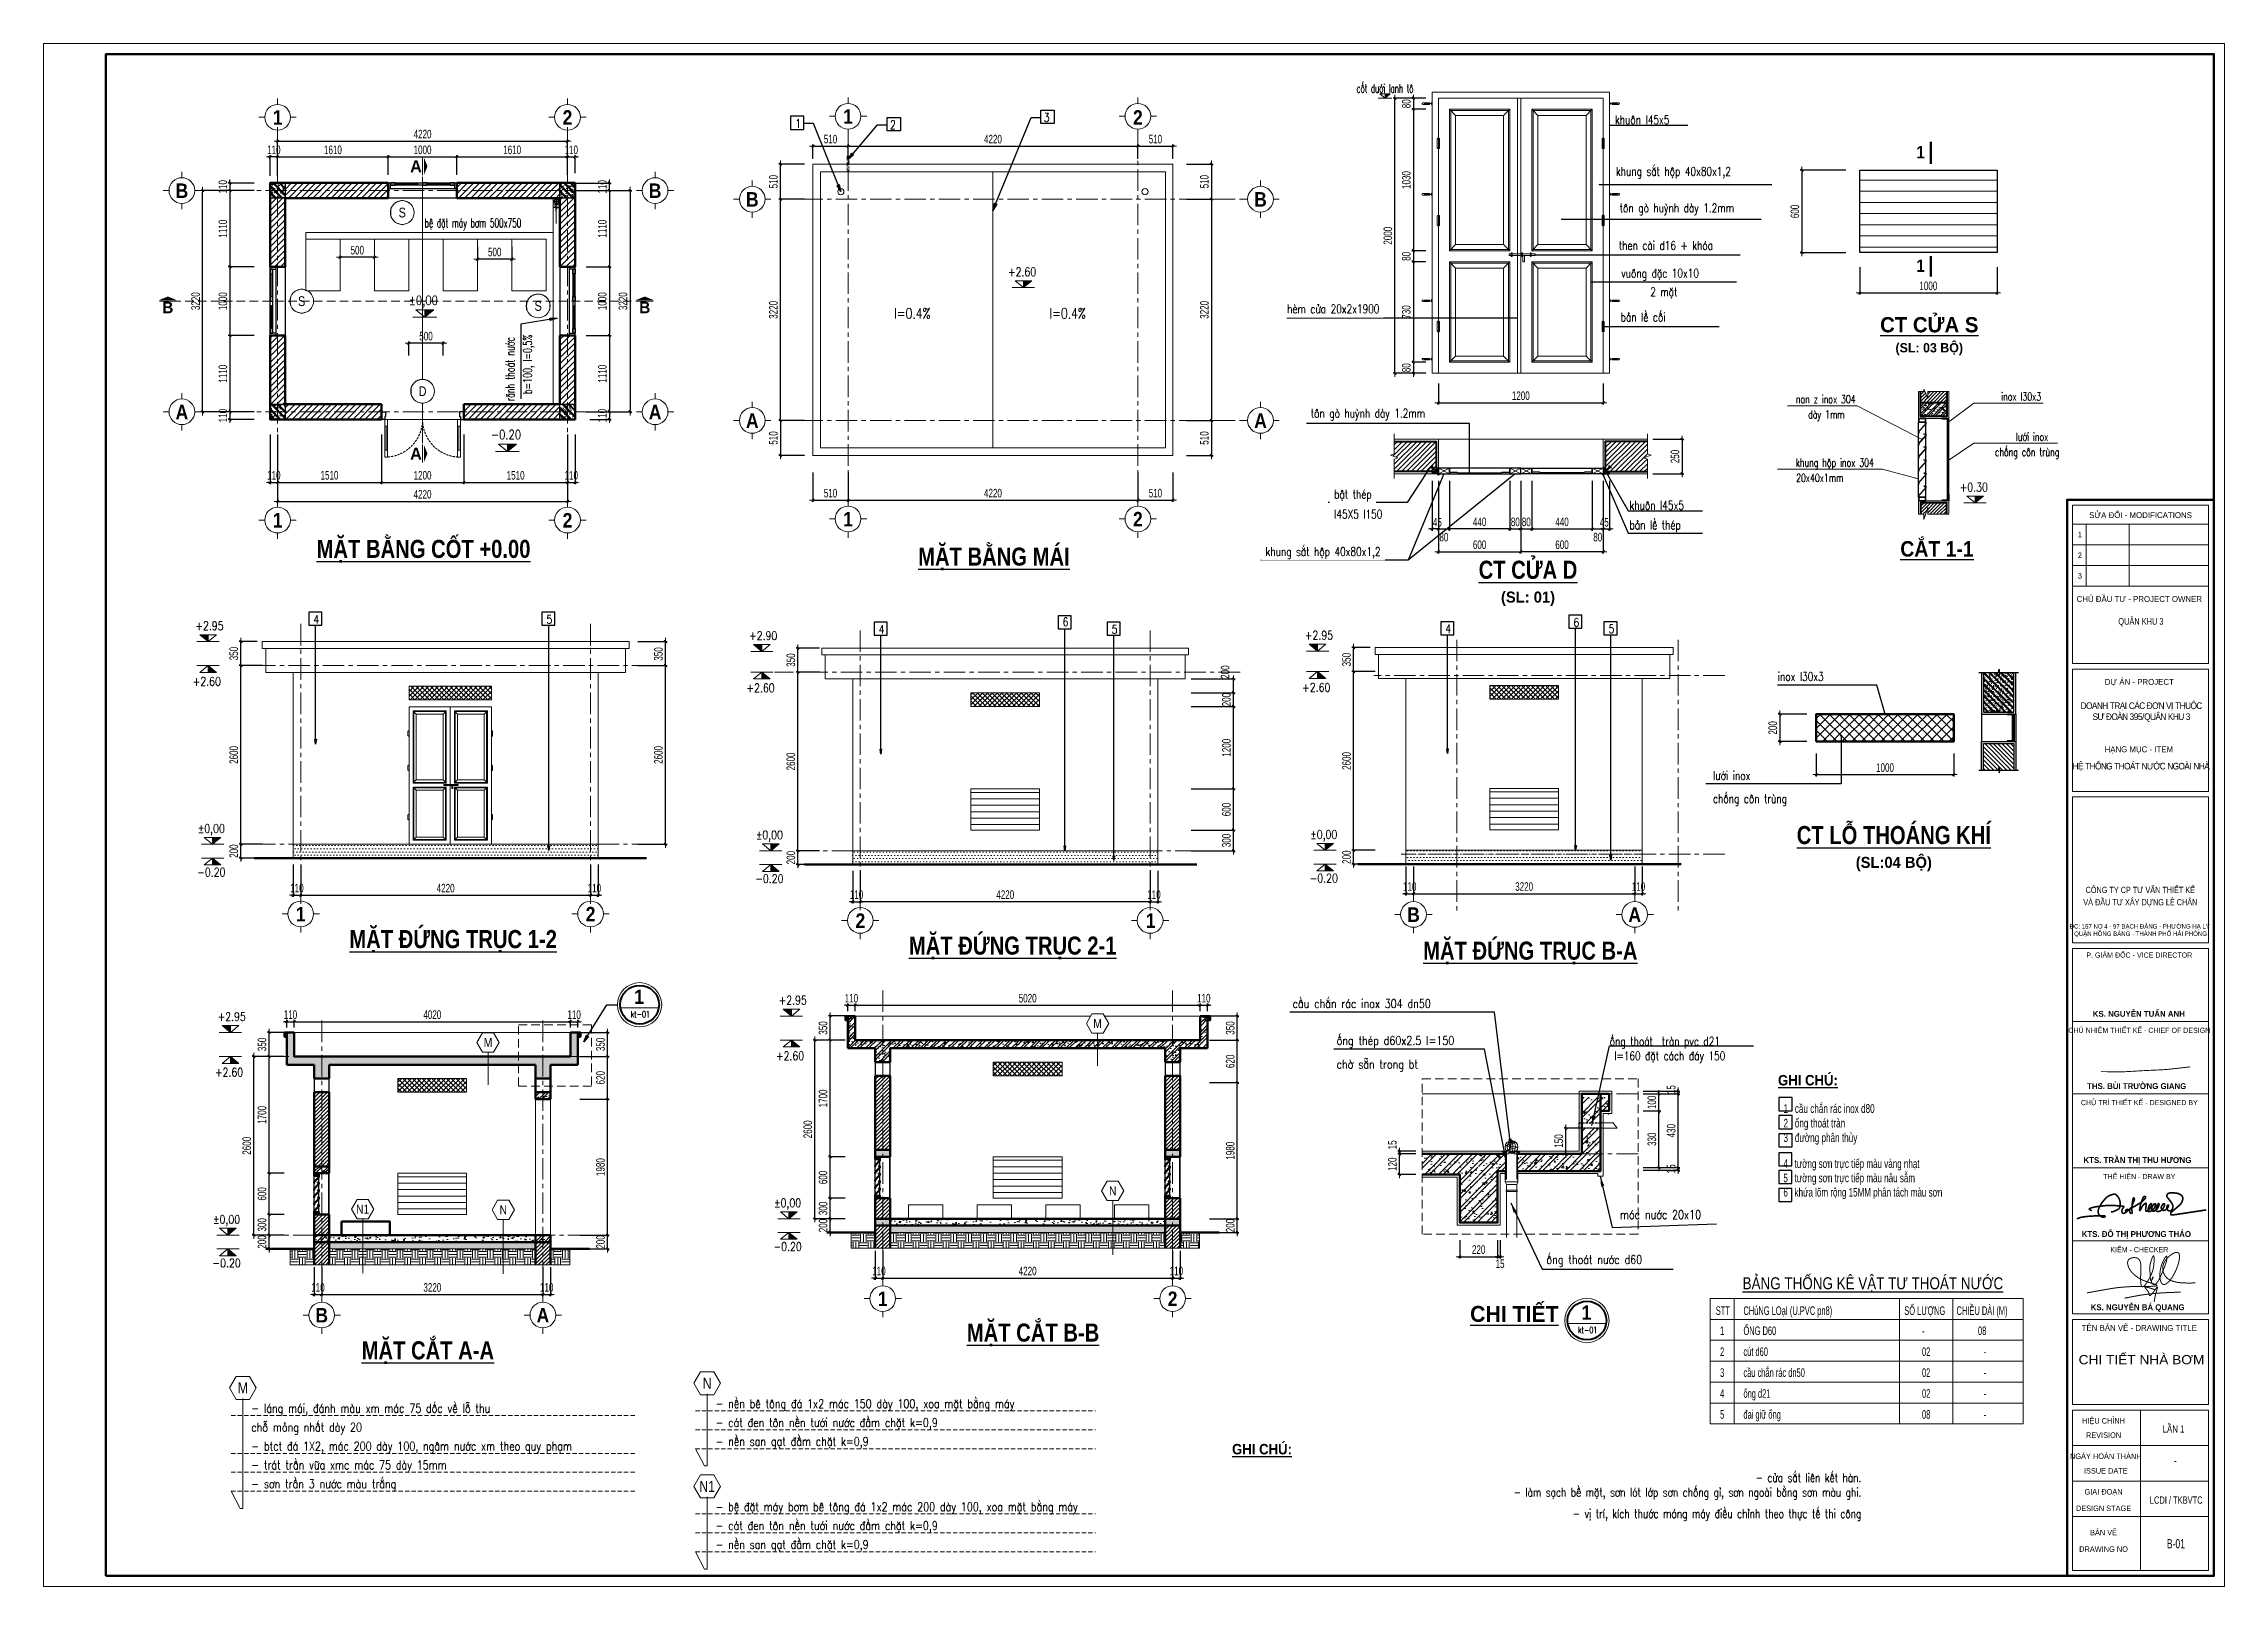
# Model space of a CAD drawing. Header units: millimetres. Extents: x 54880 to 178058, y 52937 to 130733.
# Drawn here: x 146309 to 178058, y 108282 to 130733 of the extents above; entities that cross this region are included whole.
import ezdxf
from ezdxf.enums import TextEntityAlignment as Align

# ---------------------------------------------------------------- set-up
doc = ezdxf.new("R2010")
doc.units = ezdxf.units.MM
doc.header["$LTSCALE"] = 250
doc.header["$MEASUREMENT"] = 0
doc.header["$PDMODE"] = 32
for name, pattern in [('ACAD_ISO07W100', [3, 0, -3]), ('CENTER', [2, 1.25, -0.25, 0.25, -0.25]), ('HIDDEN', [0.375, 0.25, -0.125]), ('HIDDEN2', [0.1875, 0.125, -0.0625])]:
    doc.linetypes.add(name, pattern=pattern)
doc.layers.get('Defpoints').update_dxf_attribs({"color": 1})
for name, color, linetype in [('(KT.DIM)', 8, 'Continuous'), ('(KT.KLPHU1)', 5, 'Continuous'), ('DIM', 7, 'Continuous'), ('KHUAT', 25, 'HIDDEN'), ('NETCAT', 1, 'Continuous'), ('REGULAR 2', 8, 'Continuous'), ('TEXT35', 6, 'Continuous'), ('v-TEXT', 7, 'Continuous')]:
    doc.layers.add(name, color=color, linetype=linetype)
for name, color, linetype, lineweight in [('03', 252, 'Continuous', 30), ('08. Net Text', 3, 'Continuous', 13), ('A-WIPEOUT', 254, 'ACAD_ISO07W100', 0), ('cat1', 30, 'Continuous', 50), ('cat2', 22, 'Continuous', 30), ('DCCD-NET KHUAT', 8, 'HIDDEN', 13), ('DCCD-TUONG', 1, 'Continuous', 40), ('EG Text2', 7, 'Continuous', 20), ('HATCH', 251, 'Continuous', 5), ('hatch1', 136, 'Continuous', 9), ('hatch1 @ 1', 136, 'Continuous', 9), ('ISO', 153, 'Continuous', 13), ('Khungten_LCDI', 7, 'Continuous', 5), ('KICHTHUOC', 8, 'Continuous', 20), ('LC Dim', 8, 'Continuous', 18), ('LC Hatch', 252, 'Continuous', 9), ('LC ISO', 153, 'Continuous', 13), ('LC Khac', 4, 'Continuous', 9), ('LC MANH DUT', 35, 'HIDDEN', 5), ('LC Net dam 1', 30, 'Continuous', 30), ('LC Net dam2', 6, 'Continuous', 40), ('LC Net dam3', 1, 'Continuous', 60), ('LC Net manh', 239, 'Continuous', 5), ('LC Net thay', 7, 'Continuous', 25), ('LC Text1', 3, 'Continuous', 20), ('LC Text2', 7, 'Continuous', 25), ('MANH', 35, 'HIDDEN', 5), ('manh1', 67, 'Continuous', 13), ('manh2', 155, 'Continuous', 9), ('Text', 7, 'Continuous', 20), ('thay', 9, 'Continuous', 20), ('thay1', 63, 'Continuous', 20), ('TRUC', 251, 'CENTER', 5), ('TUONG', 1, 'Continuous', 40), ('v-KICHTHUOC', 8, 'Continuous', 18), ('v-MANH', 147, 'Continuous', 13), ('v-THAY', 9, 'Continuous', 20), ('v-TUONG', 1, 'Continuous', 40), ('VLIEU', 251, 'Continuous', 5)]:
    doc.layers.add(name, color=color, linetype=linetype, lineweight=lineweight)
doc.styles.add('General text 2', font='arial.ttf')
doc.styles.add('HOATBIF', font='hoatbif.shx', dxfattribs={"width": 0.7})
doc.styles.add('Khungten', font='', dxfattribs={"width": 0.9, "height": 5000})
doc.styles.add('LC 1', font='')
doc.styles.add('LC 3', font='vnsimli.shx', dxfattribs={"width": 0.75})
doc.styles.add('LC3', font='', dxfattribs={"width": 0.8})
doc.styles.add('T1', font='Vnsimli.shx', dxfattribs={"width": 0.8})
doc.styles.add('T2', font='', dxfattribs={"width": 0.8})
doc.styles.add('T3', font='', dxfattribs={"width": 0.9})
doc.styles.add('Text Khung Ten', font='')
doc.styles.add('Title', font='', dxfattribs={"width": 0.8})
doc.styles.add('VnAvantH', font='', dxfattribs={"width": 0.6})
doc.styles.get('Khungten').set_extended_font_data('.VnAvantH')
doc.styles.get('LC 1').set_extended_font_data('.VnAvantH', bold=True)
doc.styles.get('LC3').set_extended_font_data('.VnArialH', bold=True)
doc.styles.get('T2').set_extended_font_data('.VnArialH')
doc.styles.get('T3').set_extended_font_data('.VnArialH', bold=True)
doc.styles.get('Text Khung Ten').set_extended_font_data('.VnAvantH')
doc.styles.get('Title').set_extended_font_data('.VnBlackH')
doc.styles.get('VnAvantH').set_extended_font_data('.VnAvantH', bold=True)
doc.dimstyles.new('1-100', dxfattribs={"dimscale": 71, "dimtxt": 2.5, "dimasz": 0.35, "dimexe": 0.5, "dimexo": 0, "dimgap": 0.8, "dimtad": 1, "dimdec": 0, "dimzin": 0, "dimdsep": 46, "dimtxsty": 'HOATBIF', "dimblk1": 'DOT', "dimblk2": 'DOT', "dimsah": 1, "dimcen": -1, "dimdle": 1, "dimclrd": 256, "dimclre": 256, "dimclrt": 4, "dimadec": 3, "dimazin": 2, "dimtfac": 0.333333, "dimtdec": 0, "dimtix": 1, "dimtmove": 2, "dimatfit": 3, "dimldrblk": 'DOT', "dimfxl": 1, "dimtvp": 0.833333, "dimtolj": 1, "dimtzin": 0, "dimarcsym": 0})
doc.dimstyles.new('1-100(1-50)', dxfattribs={"dimscale": 50, "dimtxt": 2.5, "dimasz": 0.35, "dimexe": 0.5, "dimexo": 0, "dimgap": 0.8, "dimtad": 1, "dimdec": 0, "dimzin": 0, "dimdsep": 46, "dimtxsty": 'HOATBIF', "dimblk1": 'DOT', "dimblk2": 'DOT', "dimsah": 1, "dimcen": -1, "dimdle": 1, "dimclrd": 256, "dimclre": 256, "dimclrt": 4, "dimadec": 3, "dimazin": 2, "dimtfac": 0.333333, "dimtdec": 0, "dimtix": 1, "dimtmove": 2, "dimatfit": 3, "dimldrblk": 'DOT', "dimfxl": 1, "dimtvp": 0.833333, "dimtolj": 1, "dimtzin": 0, "dimarcsym": 0})
doc.dimstyles.new('1-141', dxfattribs={"dimscale": 140, "dimtxt": 2.5, "dimasz": 0.35, "dimexe": 0.5, "dimexo": 0, "dimgap": 0.8, "dimtad": 1, "dimdec": 0, "dimzin": 0, "dimdsep": 46, "dimtxsty": 'HOATBIF', "dimblk1": 'DOT', "dimblk2": 'DOT', "dimsah": 1, "dimcen": -1, "dimdle": 1, "dimclrd": 256, "dimclre": 256, "dimclrt": 4, "dimadec": 3, "dimazin": 2, "dimtfac": 0.333333, "dimtdec": 0, "dimtix": 1, "dimtmove": 2, "dimatfit": 3, "dimldrblk": 'DOT', "dimfxl": 1, "dimtvp": 0.833333, "dimtolj": 1, "dimtzin": 0, "dimarcsym": 0})
doc.dimstyles.new('Copy of 1-90', dxfattribs={"dimscale": 90, "dimtxt": 2.5, "dimasz": 0.35, "dimexe": 0.5, "dimexo": 0, "dimgap": 0.8, "dimtad": 1, "dimdec": 0, "dimzin": 0, "dimdsep": 46, "dimtxsty": 'HOATBIF', "dimblk1": 'DOT', "dimblk2": 'DOT', "dimsah": 1, "dimcen": -1, "dimdle": 1, "dimclrd": 256, "dimclre": 256, "dimclrt": 4, "dimadec": 3, "dimazin": 2, "dimtfac": 0.333333, "dimtdec": 0, "dimtix": 1, "dimtmove": 2, "dimatfit": 3, "dimldrblk": 'DOT', "dimfxl": 1, "dimtvp": 0.833333, "dimtolj": 1, "dimtzin": 0, "dimarcsym": 0})
doc.dimstyles.new('D1- 50', dxfattribs={"dimscale": 50, "dimtxt": 2.5, "dimasz": 0.8, "dimexe": 0.18, "dimexo": 0, "dimgap": 1, "dimtad": 1, "dimdec": 0, "dimzin": 0, "dimdsep": 46, "dimtxsty": 'T1', "dimblk": 'LTT1', "dimcen": 100, "dimdle": 1.5, "dimclrd": 256, "dimclre": 256, "dimclrt": 7, "dimadec": 0, "dimazin": 0, "dimtfac": 1, "dimtdec": 0, "dimtix": 1, "dimtmove": 2, "dimatfit": 3, "dimldrblk": 'LTT1', "dimfxl": 1, "dimtolj": 1, "dimtzin": 0, "dimlwd": -1, "dimlwe": -1, "dimarcsym": 0})
doc.dimstyles.new('D1-100$7', dxfattribs={"dimscale": 100, "dimtxt": 2.5, "dimasz": 2.7, "dimexe": 1.5, "dimexo": 0, "dimgap": 1, "dimtad": 1, "dimdec": 0, "dimrnd": 1, "dimzin": 0, "dimdsep": 46, "dimtxsty": 'T1', "dimblk": 'LTT1', "dimcen": 100, "dimclrd": 8, "dimclre": 8, "dimclrt": 3, "dimadec": 0, "dimazin": 0, "dimtfac": 1, "dimtdec": 0, "dimtix": 1, "dimtmove": 2, "dimatfit": 3, "dimfxl": 1, "dimtolj": 1, "dimtzin": 0, "dimarcsym": 0})
doc.dimstyles.new('D1-50$7', dxfattribs={"dimscale": 50, "dimtxt": 2.5, "dimasz": 2.5, "dimexe": 0.9, "dimexo": 0, "dimgap": 0.7, "dimtad": 1, "dimdec": 0, "dimrnd": 1, "dimzin": 0, "dimdsep": 46, "dimtxsty": 'T1', "dimblk1": 'LTT1', "dimblk2": 'LTT1', "dimsah": 1, "dimcen": 40, "dimclrd": 256, "dimclre": 256, "dimclrt": 7, "dimadec": 0, "dimazin": 0, "dimtfac": 1, "dimtdec": 0, "dimtix": 1, "dimtmove": 2, "dimatfit": 3, "dimfxl": 0.18, "dimtolj": 1, "dimtzin": 0, "dimarcsym": 0})
pattern_1 = [(0, (34630.79, 43837.91), (109.375, 109.375), [109.375, -109.375]), (0, (34630.79, 43878.93), (109.375, 109.375), [109.375, -109.375]), (0, (34630.79, 43919.94), (109.375, 109.375), [109.375, -109.375]), (90, (34644.46, 43933.61), (-109.375, 109.375), [109.375, -109.375]), (90, (34685.48, 43933.61), (-109.375, 109.375), [109.375, -109.375]), (90, (34726.49, 43933.61), (-109.375, 109.375), [109.375, -109.375])]
pattern_2 = [(0, (37001.25, 44076.91), (109.375, 109.375), [109.375, -109.375]), (0, (37001.25, 44117.93), (109.375, 109.375), [109.375, -109.375]), (0, (37001.25, 44158.94), (109.375, 109.375), [109.375, -109.375]), (90, (37014.92, 44172.62), (-109.375, 109.375), [109.375, -109.375]), (90, (37055.93, 44172.62), (-109.375, 109.375), [109.375, -109.375]), (90, (37096.95, 44172.62), (-109.375, 109.375), [109.375, -109.375])]
pattern_3 = [(45, (-3203949.46, -5912.166), (-35.35533906, 35.35533906), [])]
pattern_4 = [(50, (0, 0), (179.31505, -15.68803), [18.75, -206.25]), (355, (0, 0), (-34.68783, 188.04803), [15, -165]), (100.4514, (14.94, -1.3), (144.62735, 172.35989), [15.93505, -175.28553]), (46.1842, (0, 50), (266.81026, -41.37975), [28.125, -309.375]), (96.6356, (22.23, 46.55), (233.66568, 243.52947), [23.90257, -262.92825]), (351.1842, (0, 50), (233.6655, 243.52965), [22.5, -247.5]), (21, (25, 37.5), (149.22676, -100.65472), [18.75, -206.25]), (326, (25, 37.5), (60.82883, 181.28751), [15, -165]), (71.4514, (37.44, 29.11), (210.05566, 80.63262), [15.93505, -175.28553]), (37.5, (0, 0), (3.039964, 83.223463), [0, -163, 0, -167.5, 0, -165.625]), (7.5, (0, 0), (65.767384, 98.602928), [0, -95.5, 0, -159.25, 0, -63.125]), (327.5, (-55.75, 0), (133.45561, -5.638718), [0, -62.5, 0, -195, 0, -258.75]), (317.5, (-80.75, 0), (145.79654, 25.026246), [0, -81.25, 0, -129.5, 0, -183.75]), (45, (0, 0), (-66.29126, 66.29126), []), (45, (44.19, 0), (-66.29126, 66.29126), [])]

msp = doc.modelspace()

# ---------------------------------------------------------------- texts
at = {"layer": 'DIM', "color": 4, "style": 'HOATBIF', "width": 0.65}
for s, p in [('Sè L¦îNG', (173397.3, 112232.6)), ('CHIÒU DµI (M)', (174159.2, 112232.6)), ('STT', (170653.8, 112232.6)), ('èNG D60', (171056.2, 111939.6)), ('CHñNG LO¹I (U.PVC pn8)', (171056.2, 112232.6)), ('2', (170716, 111635.1)), ('1', (170716, 111939.6)), ('cót d60', (171056.2, 111635.1)), ('02', (173655.9, 111635.1)), ('-', (173655.9, 111939.6)), ('08', (174471, 111939.6)), ('3', (170716, 111330.7)), ('cÇu ch¾n r¸c dn50', (171056.2, 111330.7)), ('02', (173655.9, 111330.7)), ('-', (174554.4, 111635.1)), ('4', (170716, 111026.2)), ('èng d21', (171056.2, 111026.2)), ('02', (173655.9, 111026.2)), ('-', (174554.4, 111330.7)), ('5', (170716, 110721.7)), ('®ai gi÷ èng', (171056.2, 110721.7)), ('08', (173655.9, 110721.7)), ('-', (174554.4, 111026.2)), ('-', (174554.4, 110721.7))]:
    msp.add_text(s, height=125, dxfattribs=at).set_placement(p)
at = {"layer": 'DIM', "color": 4, "ltscale": 2, "attachment_point": 7, "style": 'HOATBIF'}
for s, insert, char_height, width in [('\\P1   cÇu ch¾n r¸c inox d80\\P2   èng tho¸t trµn\\P3   ®\xadêng ph©n thñy\\P   ', (171638.8, 114499.1), 126.9, 3314.655), ('\\P4   t\xadêng s¬n trùc tiÕp mµu vµng nh¹t\\P5   t\xadêng s¬n trùc tiÕp mµu n©u sÉm\\P6   khøa lâm réng 15MM ph©n t¸ch mµu s¬n\\P   ', (171637.8, 113708.9), 125, 3490.727)]:
    msp.add_mtext(s, dxfattribs=dict(at, insert=insert, char_height=char_height, width=width))
at = {"layer": 'LC Text1', "ltscale": 0.2, "style": 'LC 1', "width": 0.9}
for s, p in [('1', (149716, 129489.6)), ('2', (153936, 129489.6)), ('1', (158020.1, 129504.2)), ('2', (162240.1, 129489.9)), ('b', (148322.1, 128423.9)), ('b', (155211.5, 128423.9)), ('b', (156626.2, 128297.8)), ('b', (164025.2, 128297.8)), ('a', (148322.1, 125203.9)), ('a', (155211.5, 125203.9)), ('a', (156626.2, 125077.8)), ('a', (164025.2, 125077.8)), ('1', (149716, 123628)), ('2', (153936, 123628)), ('1', (158020.1, 123644)), ('2', (162240.1, 123644)), ('1', (150052.1, 117896.4)), ('2', (154272.1, 117896.4)), ('b', (166252.9, 117889.1, 0)), ('a', (169472.9, 117889.1, 0)), ('2', (158200, 117801.9)), ('1', (162425.8, 117801.9)), ('1', (158525.4, 112298.5, 0)), ('2', (162745.4, 112298.5, 0)), ('b', (150357.8, 112059.5, 0)), ('a', (153577.8, 112059.5, 0))]:
    msp.add_text(s, height=210.9, dxfattribs=at).set_placement(p, align=Align.BOTTOM_CENTER)
at = {"layer": 'LC Text1', "color": 3, "style": 'LC 3'}
for s, height, width, p in [('inox l30x3', 127.01, 0.75, (171555.8, 121459.8)), ('l\xadíi inox', 127.01, 0.75, (170613, 120018)), ('chèng c«n trïng', 127.008, 0.75, (170613, 119681.6)), ('cÇu ch¾n r¸c inox 304 dn50', 127.008, 0.8, (164492.8, 116699.2)), ('èng thÐp d60x2.5 l=150', 127.008, 0.8, (165134.3, 116163)), ('chê s½n trong bt', 127.008, 0.8, (165134.3, 115816.3)), ('mãc n\xadíc 20x10', 127.008, 0.8, (169259.8, 113628.2)), ('èng tho¸t n\xadíc d60 ', 127.008, 0.8, (168188.2, 112973.8)), ('chç máng nhÊt dµy 20', 127.008, 0.8, (149333.4, 110534.8)), ('- c¸t ®en t«n nÒn t\xadíi n\xadíc ®Çm chÆt k=0,9', 127.008, 0.8, (156092, 110602.5)), ('- nÒn san g¹t ®Çm chÆt k=0,9', 127.008, 0.8, (156092, 110327.8)), ('- btct ®¸ 1X2, m¸c 200 dµy 100, ng©m n\xadíc xm theo quy ph¹m ', 127.008, 0.8, (149333.4, 110260.1)), ('- tr¸t trÇn v÷a xmc m¸c 75 dµy 15mm', 127.008, 0.8, (149333.4, 109985.4)), ('- s¬n trÇn 3 n\xadíc mµu tr¾ng', 127.008, 0.8, (149333.4, 109710.7)), ('- c¸t ®en t«n nÒn t\xadíi n\xadíc ®Çm chÆt k=0,9', 127.008, 0.8, (156092, 109102.8)), ('- nÒn san g¹t ®Çm chÆt k=0,9', 127.008, 0.8, (156092, 108828.1))]:
    msp.add_text(s, height=height, dxfattribs=dict(at, width=width)).set_placement(p)
at = {"layer": 'LC Text1', "color": 3, "insert": (169110, 115897.9), "char_height": 127.008, "attachment_point": 7, "style": 'LC 3'}
msp.add_mtext('èng tho¸t  trµn pvc d21\\P l=160 ®Æt c¸ch ®¸y 150', dxfattribs=at)
at = {"layer": 'LC Text1', "color": 3, "char_height": 127.008, "width": 9041.904, "attachment_point": 9, "style": 'LC 3'}
for s, insert in [('- cöa s¾t liªn kÕt hµn. \\P- lµm s¹ch bÒ mÆt, s¬n lãt líp s¬n chèng gØ, s¬n ngoµi b»ng s¬n mµu ghi.', (172772.3, 109546.2)), ('- vÞ trÝ, kÝch th\xadíc mãng m¸y ®iÒu chØnh theo thùc tÕ thi c«ng', (172772.3, 109234.2))]:
    msp.add_mtext(s, dxfattribs=dict(at, insert=insert))
at = {"layer": 'LC Text2', "style": 'T1', "width": 0.6}
msp.add_text('bÖ ®Æt m¸y b¬m 500x750', height=130, dxfattribs=at).set_placement((151856.5, 128059))
at = {"layer": 'LC Text2', "style": 'T1', "width": 0.65}
for s, p in [('r·nh tho¸t n\xadíc', (153165.1, 125529.6)), ('b=100, I=0,5%%%', (153418.4, 125632.6))]:
    msp.add_text(s, height=130, rotation=90, dxfattribs=at).set_placement(p)
at = {"layer": 'v-TEXT', "style": 'T3', "width": 0.9}
for p in [(171559.4, 115572.4), (163610.9, 110203.1)]:
    msp.add_text('%%ughi chó:', height=152.28, dxfattribs=at).set_placement(p)
at = {"layer": 'v-TEXT', "style": 'T2', "width": 0.8}
msp.add_text('%%Ub¶ng THèNG K£ VËT T¦ THO¸T N¦íC', height=175, dxfattribs=at).set_placement((172940.9, 112605.3), align=Align.CENTER)
at = {"layer": 'v-TEXT', "style": 'T1'}
for s, insert, char_height, attachment_point in [('1', (157250.4, 129633.8), 126.9, 1), ('2', (158716.2, 129615.1), 126.9, 3), ('3', (160955.1, 129723.6), 126.9, 3), ('4', (150236.8, 122417.4), 125, 1), ('5', (153629.6, 122417.4), 125, 1), ('4', (158464.9, 122272.2), 125, 1), ('6', (161143.7, 122380.5), 125, 1), ('5', (161857.7, 122272.2), 125, 1), ('4', (166714.8, 122279.1), 125, 1), ('6', (168579.9, 122373.4), 125, 1), ('5', (169091.9, 122279.1), 125, 1)]:
    msp.add_mtext(s, dxfattribs=dict(at, insert=insert, char_height=char_height, attachment_point=attachment_point))

# ---------------------------------------------------------------- blocks, each defined once
blk = doc.blocks.new('*U197')
for p, q in [((-450, 1110), (-450, 1150)), ((-100, 1130), (-450, 1130)), ((-100, 1110), (-100, 1150)), ((-450, 90), (-450, 50)), ((-100, 70), (-450, 70)), ((-100, 90), (-100, 50))]:
    blk.add_line(p, q)
for points in [[(0, 1150), (0, 1110), (-550, 1110), (-550, 1150)], [(0, 50), (0, 90), (-550, 90), (-550, 50)]]:
    blk.add_lwpolyline(points, close=True)
at = {"linetype": 'HIDDEN2'}
for centre, start, end in [((0, 1150), 180, 270), ((0, 50), 90, 180)]:
    blk.add_arc(centre, 550, start, end, dxfattribs=at)
at = {"layer": '03'}
for points in [[(110, 1200), (110, 1140), (40, 1140), (40, 1150), (0, 1150), (0, 1200)], [(110, 0), (110, 60), (40, 60), (40, 50), (0, 50), (0, 0)]]:
    blk.add_lwpolyline(points, close=True, dxfattribs=at)
blk = doc.blocks.new('DOT')
at = {"layer": 'LC Dim'}
blk.add_line((-3, 0), (3, 0), dxfattribs=at)
at = {"layer": 'LC Dim', "color": 4}
blk.add_line((-1, -1), (1, 1), dxfattribs=at)
blk.add_lwpolyline([(0.5, 1), (-1, -0.5), (-0.5, -1), (1, 0.5)], close=True, dxfattribs=at)
blk = doc.blocks.new('*D198')
at = {"layer": 'Defpoints', "color": 0, "transparency": 16777216}
for p in [(149606, 125045), (149716, 125045), (149716, 124348)]:
    blk.add_point(p, dxfattribs=at)
at = {"layer": 'LC Dim', "lineweight": -2, "transparency": 16777216}
for p, q in [((149606, 125045), (149606, 124323)), ((149716, 125045), (149716, 124323)), ((149588, 124348), (149571, 124348)), ((149606, 124348), (149716, 124348)), ((149733, 124348), (149751, 124348))]:
    blk.add_line(p, q, dxfattribs=at)
at = {"layer": 'LC Dim', "lineweight": -2, "transparency": 16777216, "xscale": 17.5, "yscale": 17.5, "zscale": 17.5}
blk.add_blockref('DOT', (149606, 124348), dxfattribs=at)
at = {"layer": 'LC Dim', "lineweight": -2, "transparency": 16777216, "xscale": 17.5, "yscale": 17.5, "zscale": 17.5, "rotation": 180}
blk.add_blockref('DOT', (149716, 124348), dxfattribs=at)
at = {"layer": 'LC Dim', "color": 4, "transparency": 16777216, "insert": (149661, 124451), "char_height": 125, "attachment_point": 5, "style": 'HOATBIF'}
blk.add_mtext('\\A1;110', dxfattribs=at)
blk = doc.blocks.new('_Dot')
at = {"color": 0, "linetype": 'ByBlock', "lineweight": -2}
blk.add_line((-0.5, 0), (-1, 0), dxfattribs=at)
at = {"color": 0, "linetype": 'ByBlock', "const_width": 0.5}
blk.add_lwpolyline([(-0.25, 0, 1), (0.25, 0, 1)], format="xyb", close=True, dxfattribs=at)
blk = doc.blocks.new('*D199')
at = {"layer": 'Defpoints', "color": 0, "transparency": 16777216}
for p in [(149716, 125045), (151226, 125045), (151226, 124348)]:
    blk.add_point(p, dxfattribs=at)
at = {"layer": 'LC Dim', "lineweight": -2, "transparency": 16777216}
for p, q in [((149716, 125045), (149716, 124323)), ((151226, 125045), (151226, 124323)), ((149733, 124348), (151208, 124348))]:
    blk.add_line(p, q, dxfattribs=at)
at = {"layer": 'LC Dim', "lineweight": -2, "transparency": 16777216, "xscale": 17.5, "yscale": 17.5, "zscale": 17.5, "rotation": 180}
blk.add_blockref('DOT', (149716, 124348), dxfattribs=at)
at = {"layer": 'LC Dim', "lineweight": -2, "transparency": 16777216, "xscale": 17.5, "yscale": 17.5, "zscale": 17.5}
blk.add_blockref('DOT', (151226, 124348), dxfattribs=at)
at = {"layer": 'LC Dim', "color": 4, "transparency": 16777216, "insert": (150471, 124451), "char_height": 125, "attachment_point": 5, "style": 'HOATBIF'}
blk.add_mtext('\\A1;1510', dxfattribs=at)
blk = doc.blocks.new('*D200')
at = {"layer": 'Defpoints', "color": 0, "transparency": 16777216}
for p in [(151226, 125045), (152426, 125045), (152426, 124348)]:
    blk.add_point(p, dxfattribs=at)
at = {"layer": 'LC Dim', "lineweight": -2, "transparency": 16777216}
for p, q in [((151226, 125045), (151226, 124323)), ((152426, 125045), (152426, 124323)), ((151243, 124348), (152408, 124348))]:
    blk.add_line(p, q, dxfattribs=at)
at = {"layer": 'LC Dim', "lineweight": -2, "transparency": 16777216, "xscale": 17.5, "yscale": 17.5, "zscale": 17.5, "rotation": 180}
blk.add_blockref('DOT', (151226, 124348), dxfattribs=at)
at = {"layer": 'LC Dim', "lineweight": -2, "transparency": 16777216, "xscale": 17.5, "yscale": 17.5, "zscale": 17.5}
blk.add_blockref('DOT', (152426, 124348), dxfattribs=at)
at = {"layer": 'LC Dim', "color": 4, "transparency": 16777216, "insert": (151826, 124451), "char_height": 125, "attachment_point": 5, "style": 'HOATBIF'}
blk.add_mtext('\\A1;1200', dxfattribs=at)
blk = doc.blocks.new('*D201')
at = {"layer": 'Defpoints', "color": 0, "transparency": 16777216}
for p in [(152426, 125045), (153936, 125045), (153936, 124348)]:
    blk.add_point(p, dxfattribs=at)
at = {"layer": 'LC Dim', "lineweight": -2, "transparency": 16777216}
for p, q in [((152426, 125045), (152426, 124323)), ((153936, 125045), (153936, 124323)), ((152443, 124348), (153918, 124348))]:
    blk.add_line(p, q, dxfattribs=at)
at = {"layer": 'LC Dim', "lineweight": -2, "transparency": 16777216, "xscale": 17.5, "yscale": 17.5, "zscale": 17.5, "rotation": 180}
blk.add_blockref('DOT', (152426, 124348), dxfattribs=at)
at = {"layer": 'LC Dim', "lineweight": -2, "transparency": 16777216, "xscale": 17.5, "yscale": 17.5, "zscale": 17.5}
blk.add_blockref('DOT', (153936, 124348), dxfattribs=at)
at = {"layer": 'LC Dim', "color": 4, "transparency": 16777216, "insert": (153181, 124451), "char_height": 125, "attachment_point": 5, "style": 'HOATBIF'}
blk.add_mtext('\\A1;1510', dxfattribs=at)
blk = doc.blocks.new('*D202')
at = {"layer": 'Defpoints', "color": 0, "transparency": 16777216}
for p in [(153936, 125045), (154046, 125045), (154046, 124348)]:
    blk.add_point(p, dxfattribs=at)
at = {"layer": 'LC Dim', "lineweight": -2, "transparency": 16777216}
for p, q in [((153936, 125045), (153936, 124323)), ((154046, 125045), (154046, 124323)), ((153918, 124348), (153901, 124348)), ((153936, 124348), (154046, 124348)), ((154063, 124348), (154081, 124348))]:
    blk.add_line(p, q, dxfattribs=at)
at = {"layer": 'LC Dim', "lineweight": -2, "transparency": 16777216, "xscale": 17.5, "yscale": 17.5, "zscale": 17.5}
blk.add_blockref('DOT', (153936, 124348), dxfattribs=at)
at = {"layer": 'LC Dim', "lineweight": -2, "transparency": 16777216, "xscale": 17.5, "yscale": 17.5, "zscale": 17.5, "rotation": 180}
blk.add_blockref('DOT', (154046, 124348), dxfattribs=at)
at = {"layer": 'LC Dim', "color": 4, "transparency": 16777216, "insert": (153991, 124451), "char_height": 125, "attachment_point": 5, "style": 'HOATBIF'}
blk.add_mtext('\\A1;110', dxfattribs=at)
blk = doc.blocks.new('*D203')
at = {"layer": 'Defpoints', "color": 0, "transparency": 16777216}
for p in [(149716, 125045), (153936, 125045), (153936, 124072)]:
    blk.add_point(p, dxfattribs=at)
at = {"layer": 'LC Dim', "lineweight": -2, "transparency": 16777216}
for p, q in [((149716, 125045), (149716, 124047)), ((153936, 125045), (153936, 124047)), ((149733, 124072), (153918, 124072))]:
    blk.add_line(p, q, dxfattribs=at)
at = {"layer": 'LC Dim', "lineweight": -2, "transparency": 16777216, "xscale": 17.5, "yscale": 17.5, "zscale": 17.5, "rotation": 180}
blk.add_blockref('DOT', (149716, 124072), dxfattribs=at)
at = {"layer": 'LC Dim', "lineweight": -2, "transparency": 16777216, "xscale": 17.5, "yscale": 17.5, "zscale": 17.5}
blk.add_blockref('DOT', (153936, 124072), dxfattribs=at)
at = {"layer": 'LC Dim', "color": 4, "transparency": 16777216, "insert": (151826, 124175), "char_height": 125, "attachment_point": 5, "style": 'HOATBIF'}
blk.add_mtext('\\A1;4220', dxfattribs=at)
blk = doc.blocks.new('*D204')
at = {"layer": 'Defpoints', "color": 0, "transparency": 16777216}
for p in [(151326, 129085), (149716, 128826), (151326, 128826)]:
    blk.add_point(p, dxfattribs=at)
at = {"layer": 'LC Dim', "lineweight": -2, "transparency": 16777216}
for p, q in [((149716, 128826), (149716, 129110)), ((149733, 129085), (151308, 129085)), ((151326, 128826), (151326, 129110))]:
    blk.add_line(p, q, dxfattribs=at)
at = {"layer": 'LC Dim', "lineweight": -2, "transparency": 16777216, "xscale": 17.5, "yscale": 17.5, "zscale": 17.5, "rotation": 180}
blk.add_blockref('DOT', (149716, 129085), dxfattribs=at)
at = {"layer": 'LC Dim', "lineweight": -2, "transparency": 16777216, "xscale": 17.5, "yscale": 17.5, "zscale": 17.5}
blk.add_blockref('DOT', (151326, 129085), dxfattribs=at)
at = {"layer": 'LC Dim', "color": 4, "transparency": 16777216, "insert": (150521, 129187), "char_height": 125, "attachment_point": 5, "style": 'HOATBIF'}
blk.add_mtext('\\A1;1610', dxfattribs=at)
blk = doc.blocks.new('*D205')
at = {"layer": 'Defpoints', "color": 0, "transparency": 16777216}
for p in [(152326, 129085), (151326, 128826), (152326, 128826)]:
    blk.add_point(p, dxfattribs=at)
at = {"layer": 'LC Dim', "lineweight": -2, "transparency": 16777216}
for p, q in [((151326, 128826), (151326, 129110)), ((151343, 129085), (152308, 129085)), ((152326, 128826), (152326, 129110))]:
    blk.add_line(p, q, dxfattribs=at)
at = {"layer": 'LC Dim', "lineweight": -2, "transparency": 16777216, "xscale": 17.5, "yscale": 17.5, "zscale": 17.5, "rotation": 180}
blk.add_blockref('DOT', (151326, 129085), dxfattribs=at)
at = {"layer": 'LC Dim', "lineweight": -2, "transparency": 16777216, "xscale": 17.5, "yscale": 17.5, "zscale": 17.5}
blk.add_blockref('DOT', (152326, 129085), dxfattribs=at)
at = {"layer": 'LC Dim', "color": 4, "transparency": 16777216, "insert": (151826, 129187), "char_height": 125, "attachment_point": 5, "style": 'HOATBIF'}
blk.add_mtext('\\A1;1000', dxfattribs=at)
blk = doc.blocks.new('*D206')
at = {"layer": 'Defpoints', "color": 0, "transparency": 16777216}
for p in [(153936, 129085), (152326, 128826), (153936, 128826)]:
    blk.add_point(p, dxfattribs=at)
at = {"layer": 'LC Dim', "lineweight": -2, "transparency": 16777216}
for p, q in [((152326, 128826), (152326, 129110)), ((152343, 129085), (153918, 129085)), ((153936, 128826), (153936, 129110))]:
    blk.add_line(p, q, dxfattribs=at)
at = {"layer": 'LC Dim', "lineweight": -2, "transparency": 16777216, "xscale": 17.5, "yscale": 17.5, "zscale": 17.5, "rotation": 180}
blk.add_blockref('DOT', (152326, 129085), dxfattribs=at)
at = {"layer": 'LC Dim', "lineweight": -2, "transparency": 16777216, "xscale": 17.5, "yscale": 17.5, "zscale": 17.5}
blk.add_blockref('DOT', (153936, 129085), dxfattribs=at)
at = {"layer": 'LC Dim', "color": 4, "transparency": 16777216, "insert": (153131, 129187), "char_height": 125, "attachment_point": 5, "style": 'HOATBIF'}
blk.add_mtext('\\A1;1610', dxfattribs=at)
blk = doc.blocks.new('*D207')
at = {"layer": 'Defpoints', "color": 0, "transparency": 16777216}
for p in [(149022, 128595), (149374, 128705), (149374, 128595)]:
    blk.add_point(p, dxfattribs=at)
at = {"layer": 'LC Dim', "lineweight": -2, "transparency": 16777216}
for p, q in [((149374, 128705), (148997, 128705)), ((149374, 128595), (148997, 128595)), ((149022, 128723), (149022, 128740)), ((149022, 128705), (149022, 128595)), ((149022, 128578), (149022, 128560))]:
    blk.add_line(p, q, dxfattribs=at)
at = {"layer": 'LC Dim', "lineweight": -2, "transparency": 16777216, "xscale": 17.5, "yscale": 17.5, "zscale": 17.5}
for p, rotation in [((149022, 128705), 270), ((149022, 128595), 90)]:
    blk.add_blockref('DOT', p, dxfattribs=dict(at, rotation=rotation))
at = {"layer": 'LC Dim', "color": 4, "transparency": 16777216, "insert": (148919, 128650), "char_height": 125, "attachment_point": 5, "rotation": 90, "style": 'HOATBIF'}
blk.add_mtext('\\A1;110', dxfattribs=at)
blk = doc.blocks.new('*D208')
at = {"layer": 'Defpoints', "color": 0, "transparency": 16777216}
for p in [(149374, 128595), (149022, 127485), (149374, 127485)]:
    blk.add_point(p, dxfattribs=at)
at = {"layer": 'LC Dim', "lineweight": -2, "transparency": 16777216}
for p, q in [((149374, 128595), (148997, 128595)), ((149022, 128578), (149022, 127503)), ((149374, 127485), (148997, 127485))]:
    blk.add_line(p, q, dxfattribs=at)
at = {"layer": 'LC Dim', "lineweight": -2, "transparency": 16777216, "xscale": 17.5, "yscale": 17.5, "zscale": 17.5}
for p, rotation in [((149022, 128595), 90), ((149022, 127485), 270)]:
    blk.add_blockref('DOT', p, dxfattribs=dict(at, rotation=rotation))
at = {"layer": 'LC Dim', "color": 4, "transparency": 16777216, "insert": (148919, 128040), "char_height": 125, "attachment_point": 5, "rotation": 90, "style": 'HOATBIF'}
blk.add_mtext('\\A1;1110', dxfattribs=at)
blk = doc.blocks.new('*D209')
at = {"layer": 'Defpoints', "color": 0, "transparency": 16777216}
for p in [(149374, 127485), (149022, 126485), (149374, 126485)]:
    blk.add_point(p, dxfattribs=at)
at = {"layer": 'LC Dim', "lineweight": -2, "transparency": 16777216}
for p, q in [((149374, 127485), (148997, 127485)), ((149022, 127468), (149022, 126503)), ((149374, 126485), (148997, 126485))]:
    blk.add_line(p, q, dxfattribs=at)
at = {"layer": 'LC Dim', "lineweight": -2, "transparency": 16777216, "xscale": 17.5, "yscale": 17.5, "zscale": 17.5}
for p, rotation in [((149022, 127485), 90), ((149022, 126485), 270)]:
    blk.add_blockref('DOT', p, dxfattribs=dict(at, rotation=rotation))
at = {"layer": 'LC Dim', "color": 4, "transparency": 16777216, "insert": (148919, 126985), "char_height": 125, "attachment_point": 5, "rotation": 90, "style": 'HOATBIF'}
blk.add_mtext('\\A1;1000', dxfattribs=at)
blk = doc.blocks.new('*D210')
at = {"layer": 'Defpoints', "color": 0, "transparency": 16777216}
for p in [(149374, 126485), (149022, 125375), (149374, 125375)]:
    blk.add_point(p, dxfattribs=at)
at = {"layer": 'LC Dim', "lineweight": -2, "transparency": 16777216}
for p, q in [((149374, 126485), (148997, 126485)), ((149022, 126468), (149022, 125393)), ((149374, 125375), (148997, 125375))]:
    blk.add_line(p, q, dxfattribs=at)
at = {"layer": 'LC Dim', "lineweight": -2, "transparency": 16777216, "xscale": 17.5, "yscale": 17.5, "zscale": 17.5}
for p, rotation in [((149022, 126485), 90), ((149022, 125375), 270)]:
    blk.add_blockref('DOT', p, dxfattribs=dict(at, rotation=rotation))
at = {"layer": 'LC Dim', "color": 4, "transparency": 16777216, "insert": (148919, 125930), "char_height": 125, "attachment_point": 5, "rotation": 90, "style": 'HOATBIF'}
blk.add_mtext('\\A1;1110', dxfattribs=at)
blk = doc.blocks.new('*D211')
at = {"layer": 'Defpoints', "color": 0, "transparency": 16777216}
for p in [(149022, 125265), (149374, 125375), (149374, 125265)]:
    blk.add_point(p, dxfattribs=at)
at = {"layer": 'LC Dim', "lineweight": -2, "transparency": 16777216}
for p, q in [((149022, 125393), (149022, 125410)), ((149374, 125375), (148997, 125375)), ((149374, 125265), (148997, 125265)), ((149022, 125375), (149022, 125265)), ((149022, 125248), (149022, 125230))]:
    blk.add_line(p, q, dxfattribs=at)
at = {"layer": 'LC Dim', "lineweight": -2, "transparency": 16777216, "xscale": 17.5, "yscale": 17.5, "zscale": 17.5}
for p, rotation in [((149022, 125375), 270), ((149022, 125265), 90)]:
    blk.add_blockref('DOT', p, dxfattribs=dict(at, rotation=rotation))
at = {"layer": 'LC Dim', "color": 4, "transparency": 16777216, "insert": (148919, 125320), "char_height": 125, "attachment_point": 5, "rotation": 90, "style": 'HOATBIF'}
blk.add_mtext('\\A1;110', dxfattribs=at)
blk = doc.blocks.new('*D212')
at = {"layer": 'Defpoints', "color": 0, "transparency": 16777216}
for p in [(148624, 128595), (149374, 128595), (149374, 125375)]:
    blk.add_point(p, dxfattribs=at)
at = {"layer": 'LC Dim', "lineweight": -2, "transparency": 16777216}
for p, q in [((149374, 128595), (148599, 128595)), ((148624, 125393), (148624, 128578)), ((149374, 125375), (148599, 125375))]:
    blk.add_line(p, q, dxfattribs=at)
at = {"layer": 'LC Dim', "lineweight": -2, "transparency": 16777216, "xscale": 17.5, "yscale": 17.5, "zscale": 17.5}
for p, rotation in [((148624, 128595), 90), ((148624, 125375), 270)]:
    blk.add_blockref('DOT', p, dxfattribs=dict(at, rotation=rotation))
at = {"layer": 'LC Dim', "color": 4, "transparency": 16777216, "insert": (148522, 126985), "char_height": 125, "attachment_point": 5, "rotation": 90, "style": 'HOATBIF'}
blk.add_mtext('\\A1;3220', dxfattribs=at)
blk = doc.blocks.new('*D213')
at = {"layer": 'Defpoints', "color": 0, "transparency": 16777216}
for p in [(154206, 128595), (154206, 127485), (154546, 127485)]:
    blk.add_point(p, dxfattribs=at)
at = {"layer": 'LC Dim', "lineweight": -2, "transparency": 16777216}
for p, q in [((154206, 128595), (154571, 128595)), ((154546, 128578), (154546, 127503)), ((154206, 127485), (154571, 127485))]:
    blk.add_line(p, q, dxfattribs=at)
at = {"layer": 'LC Dim', "lineweight": -2, "transparency": 16777216, "xscale": 17.5, "yscale": 17.5, "zscale": 17.5}
for p, rotation in [((154546, 128595), 90), ((154546, 127485), 270)]:
    blk.add_blockref('DOT', p, dxfattribs=dict(at, rotation=rotation))
at = {"layer": 'LC Dim', "color": 4, "transparency": 16777216, "insert": (154443, 128040), "char_height": 125, "attachment_point": 5, "rotation": 90, "style": 'HOATBIF'}
blk.add_mtext('\\A1;1110', dxfattribs=at)
blk = doc.blocks.new('*D214')
at = {"layer": 'Defpoints', "color": 0, "transparency": 16777216}
for p in [(154206, 127485), (154206, 126485), (154546, 126485)]:
    blk.add_point(p, dxfattribs=at)
at = {"layer": 'LC Dim', "lineweight": -2, "transparency": 16777216}
for p, q in [((154206, 127485), (154571, 127485)), ((154546, 127468), (154546, 126503)), ((154206, 126485), (154571, 126485))]:
    blk.add_line(p, q, dxfattribs=at)
at = {"layer": 'LC Dim', "lineweight": -2, "transparency": 16777216, "xscale": 17.5, "yscale": 17.5, "zscale": 17.5}
for p, rotation in [((154546, 127485), 90), ((154546, 126485), 270)]:
    blk.add_blockref('DOT', p, dxfattribs=dict(at, rotation=rotation))
at = {"layer": 'LC Dim', "color": 4, "transparency": 16777216, "insert": (154443, 126985), "char_height": 125, "attachment_point": 5, "rotation": 90, "style": 'HOATBIF'}
blk.add_mtext('\\A1;1000', dxfattribs=at)
blk = doc.blocks.new('*D215')
at = {"layer": 'Defpoints', "color": 0, "transparency": 16777216}
for p in [(154206, 126485), (154206, 125375), (154546, 125375)]:
    blk.add_point(p, dxfattribs=at)
at = {"layer": 'LC Dim', "lineweight": -2, "transparency": 16777216}
for p, q in [((154206, 126485), (154571, 126485)), ((154546, 126468), (154546, 125393)), ((154206, 125375), (154571, 125375))]:
    blk.add_line(p, q, dxfattribs=at)
at = {"layer": 'LC Dim', "lineweight": -2, "transparency": 16777216, "xscale": 17.5, "yscale": 17.5, "zscale": 17.5}
for p, rotation in [((154546, 126485), 90), ((154546, 125375), 270)]:
    blk.add_blockref('DOT', p, dxfattribs=dict(at, rotation=rotation))
at = {"layer": 'LC Dim', "color": 4, "transparency": 16777216, "insert": (154443, 125930), "char_height": 125, "attachment_point": 5, "rotation": 90, "style": 'HOATBIF'}
blk.add_mtext('\\A1;1110', dxfattribs=at)
blk = doc.blocks.new('Caodo1')
at = {"layer": 'LC Text1'}
blk.add_hatch(color=4, dxfattribs=at).paths.add_polyline_path([(0, 200), (0, 0), (243, 200)])
at = {"layer": 'LC Text1', "color": 4}
for p, q in [((324, 0), (-324, 0)), ((0, 0), (0, 200))]:
    blk.add_line(p, q, dxfattribs=at)
blk.add_lwpolyline([(-243, 200), (243, 200), (0, 0), (0, 0)], close=True, dxfattribs=at)
at = {"layer": 'LC Text1', "color": 4, "style": 'T1', "width": 0.8}
blk.add_attdef('%%P0,00', text='', height=250, dxfattribs=at).set_placement((-39, 460), align=Align.MIDDLE_CENTER)
blk = doc.blocks.new('TIEUDE1')
at = {"layer": 'LC Text2', "color": 7, "style": 'LC 1'}
blk.add_attdef('TIªU§Ò', text='', height=5, dxfattribs=at).set_placement((0, 0), align=Align.BOTTOM_CENTER)
blk.add_attdef('TL', text='', height=3, dxfattribs=at).set_placement((0, -2), align=Align.TOP_CENTER)
blk = doc.blocks.new('TTRUC')
at = {"layer": 'LC ISO'}
for p, q in [((-6.9, 0), (-10.1, 0)), ((0, 6.9), (0, 10.1)), ((6.9, 0), (10.1, 0)), ((0, -6.9), (0, -10.1))]:
    blk.add_line(p, q, dxfattribs=at)
at = {"layer": 'LC Net manh'}
blk.add_circle((0, 0), 6.95, dxfattribs=at)
blk = doc.blocks.new('*D216')
at = {"layer": 'Defpoints', "color": 0, "transparency": 16777216}
for p in [(158020, 124492), (162240, 124492), (162240, 124089)]:
    blk.add_point(p, dxfattribs=at)
at = {"layer": 'LC Dim', "lineweight": -2, "transparency": 16777216}
for p, q in [((158020, 124492), (158020, 124064)), ((162240, 124492), (162240, 124064)), ((158038, 124089), (162223, 124089))]:
    blk.add_line(p, q, dxfattribs=at)
at = {"layer": 'LC Dim', "lineweight": -2, "transparency": 16777216, "xscale": 17.5, "yscale": 17.5, "zscale": 17.5, "rotation": 180}
blk.add_blockref('DOT', (158020, 124089), dxfattribs=at)
at = {"layer": 'LC Dim', "lineweight": -2, "transparency": 16777216, "xscale": 17.5, "yscale": 17.5, "zscale": 17.5}
blk.add_blockref('DOT', (162240, 124089), dxfattribs=at)
at = {"layer": 'LC Dim', "color": 4, "transparency": 16777216, "insert": (160130, 124191), "char_height": 125, "attachment_point": 5, "style": 'HOATBIF'}
blk.add_mtext('\\A1;4220', dxfattribs=at)
blk = doc.blocks.new('*D217')
at = {"layer": 'Defpoints', "color": 0, "transparency": 16777216}
for p in [(157036, 128469), (157384, 128469), (157384, 125249)]:
    blk.add_point(p, dxfattribs=at)
at = {"layer": 'LC Dim', "lineweight": -2, "transparency": 16777216}
for p, q in [((157384, 128469), (157011, 128469)), ((157036, 125267), (157036, 128452)), ((157384, 125249), (157011, 125249))]:
    blk.add_line(p, q, dxfattribs=at)
at = {"layer": 'LC Dim', "lineweight": -2, "transparency": 16777216, "xscale": 17.5, "yscale": 17.5, "zscale": 17.5}
for p, rotation in [((157036, 128469), 90), ((157036, 125249), 270)]:
    blk.add_blockref('DOT', p, dxfattribs=dict(at, rotation=rotation))
at = {"layer": 'LC Dim', "color": 4, "transparency": 16777216, "insert": (156934, 126859), "char_height": 125, "attachment_point": 5, "rotation": 90, "style": 'HOATBIF'}
blk.add_mtext('\\A1;3220', dxfattribs=at)
blk = doc.blocks.new('*D218')
at = {"layer": 'Defpoints', "color": 0, "transparency": 16777216}
for p in [(162240, 124492), (162750, 124492), (162750, 124089)]:
    blk.add_point(p, dxfattribs=at)
at = {"layer": 'LC Dim', "lineweight": -2, "transparency": 16777216}
for p, q in [((162240, 124492), (162240, 124064)), ((162750, 124492), (162750, 124064)), ((162258, 124089), (162733, 124089))]:
    blk.add_line(p, q, dxfattribs=at)
at = {"layer": 'LC Dim', "lineweight": -2, "transparency": 16777216, "xscale": 17.5, "yscale": 17.5, "zscale": 17.5, "rotation": 180}
blk.add_blockref('DOT', (162240, 124089), dxfattribs=at)
at = {"layer": 'LC Dim', "lineweight": -2, "transparency": 16777216, "xscale": 17.5, "yscale": 17.5, "zscale": 17.5}
blk.add_blockref('DOT', (162750, 124089), dxfattribs=at)
at = {"layer": 'LC Dim', "color": 4, "transparency": 16777216, "insert": (162495, 124191), "char_height": 125, "attachment_point": 5, "style": 'HOATBIF'}
blk.add_mtext('\\A1;510', dxfattribs=at)
blk = doc.blocks.new('*D219')
at = {"layer": 'Defpoints', "color": 0, "transparency": 16777216}
for p in [(157510, 124492), (158020, 124492), (158020, 124089)]:
    blk.add_point(p, dxfattribs=at)
at = {"layer": 'LC Dim', "lineweight": -2, "transparency": 16777216}
for p, q in [((157510, 124492), (157510, 124064)), ((158020, 124492), (158020, 124064)), ((157528, 124089), (158003, 124089))]:
    blk.add_line(p, q, dxfattribs=at)
at = {"layer": 'LC Dim', "lineweight": -2, "transparency": 16777216, "xscale": 17.5, "yscale": 17.5, "zscale": 17.5, "rotation": 180}
blk.add_blockref('DOT', (157510, 124089), dxfattribs=at)
at = {"layer": 'LC Dim', "lineweight": -2, "transparency": 16777216, "xscale": 17.5, "yscale": 17.5, "zscale": 17.5}
blk.add_blockref('DOT', (158020, 124089), dxfattribs=at)
at = {"layer": 'LC Dim', "color": 4, "transparency": 16777216, "insert": (157765, 124191), "char_height": 125, "attachment_point": 5, "style": 'HOATBIF'}
blk.add_mtext('\\A1;510', dxfattribs=at)
blk = doc.blocks.new('*D220')
at = {"layer": 'Defpoints', "color": 0, "transparency": 16777216}
for p in [(157384, 125249), (157036, 124739), (157384, 124739)]:
    blk.add_point(p, dxfattribs=at)
at = {"layer": 'LC Dim', "lineweight": -2, "transparency": 16777216}
for p, q in [((157384, 125249), (157011, 125249)), ((157036, 125232), (157036, 124757)), ((157384, 124739), (157011, 124739))]:
    blk.add_line(p, q, dxfattribs=at)
at = {"layer": 'LC Dim', "lineweight": -2, "transparency": 16777216, "xscale": 17.5, "yscale": 17.5, "zscale": 17.5}
for p, rotation in [((157036, 125249), 90), ((157036, 124739), 270)]:
    blk.add_blockref('DOT', p, dxfattribs=dict(at, rotation=rotation))
at = {"layer": 'LC Dim', "color": 4, "transparency": 16777216, "insert": (156934, 124994), "char_height": 125, "attachment_point": 5, "rotation": 90, "style": 'HOATBIF'}
blk.add_mtext('\\A1;510', dxfattribs=at)
blk = doc.blocks.new('*D221')
at = {"layer": 'Defpoints', "color": 0, "transparency": 16777216}
for p in [(157036, 128979), (157384, 128979), (157384, 128469)]:
    blk.add_point(p, dxfattribs=at)
at = {"layer": 'LC Dim', "lineweight": -2, "transparency": 16777216}
for p, q in [((157384, 128979), (157011, 128979)), ((157036, 128487), (157036, 128962)), ((157384, 128469), (157011, 128469))]:
    blk.add_line(p, q, dxfattribs=at)
at = {"layer": 'LC Dim', "lineweight": -2, "transparency": 16777216, "xscale": 17.5, "yscale": 17.5, "zscale": 17.5}
for p, rotation in [((157036, 128979), 90), ((157036, 128469), 270)]:
    blk.add_blockref('DOT', p, dxfattribs=dict(at, rotation=rotation))
at = {"layer": 'LC Dim', "color": 4, "transparency": 16777216, "insert": (156934, 128724), "char_height": 125, "attachment_point": 5, "rotation": 90, "style": 'HOATBIF'}
blk.add_mtext('\\A1;510', dxfattribs=at)
blk = doc.blocks.new('*D222')
at = {"layer": 'Defpoints', "color": 0, "transparency": 16777216}
for p in [(150052, 118789), (154272, 118789), (154272, 118341)]:
    blk.add_point(p, dxfattribs=at)
at = {"layer": 'LC Dim', "lineweight": -2, "transparency": 16777216}
for p, q in [((150052, 118789), (150052, 118316)), ((154272, 118789), (154272, 118316)), ((150070, 118341), (154255, 118341))]:
    blk.add_line(p, q, dxfattribs=at)
at = {"layer": 'LC Dim', "lineweight": -2, "transparency": 16777216, "xscale": 17.5, "yscale": 17.5, "zscale": 17.5, "rotation": 180}
blk.add_blockref('DOT', (150052, 118341), dxfattribs=at)
at = {"layer": 'LC Dim', "lineweight": -2, "transparency": 16777216, "xscale": 17.5, "yscale": 17.5, "zscale": 17.5}
blk.add_blockref('DOT', (154272, 118341), dxfattribs=at)
at = {"layer": 'LC Dim', "color": 4, "transparency": 16777216, "insert": (152162, 118443), "char_height": 125, "attachment_point": 5, "style": 'HOATBIF'}
blk.add_mtext('\\A1;4220', dxfattribs=at)
blk = doc.blocks.new('*D223')
at = {"layer": 'Defpoints', "color": 0, "transparency": 16777216}
for p in [(149180, 119082), (149496, 119082), (149496, 118882)]:
    blk.add_point(p, dxfattribs=at)
at = {"layer": 'LC Dim', "lineweight": -2, "transparency": 16777216}
for p, q in [((149496, 119082), (149155, 119082)), ((149180, 119099), (149180, 119117)), ((149180, 118882), (149180, 119082)), ((149496, 118882), (149155, 118882)), ((149180, 118864), (149180, 118847))]:
    blk.add_line(p, q, dxfattribs=at)
at = {"layer": 'LC Dim', "lineweight": -2, "transparency": 16777216, "xscale": 17.5, "yscale": 17.5, "zscale": 17.5}
for p, rotation in [((149180, 119082), 270), ((149180, 118882), 90)]:
    blk.add_blockref('DOT', p, dxfattribs=dict(at, rotation=rotation))
at = {"layer": 'LC Dim', "color": 4, "transparency": 16777216, "insert": (149078, 118982), "char_height": 125, "attachment_point": 5, "rotation": 90, "style": 'HOATBIF'}
blk.add_mtext('\\A1;200', dxfattribs=at)
blk = doc.blocks.new('*D224')
at = {"layer": 'Defpoints', "color": 0, "transparency": 16777216}
for p in [(149180, 121682), (149496, 121682), (149496, 119082)]:
    blk.add_point(p, dxfattribs=at)
at = {"layer": 'LC Dim', "lineweight": -2, "transparency": 16777216}
for p, q in [((149496, 121682), (149155, 121682)), ((149180, 119099), (149180, 121664)), ((149496, 119082), (149155, 119082))]:
    blk.add_line(p, q, dxfattribs=at)
at = {"layer": 'LC Dim', "lineweight": -2, "transparency": 16777216, "xscale": 17.5, "yscale": 17.5, "zscale": 17.5}
for p, rotation in [((149180, 121682), 90), ((149180, 119082), 270)]:
    blk.add_blockref('DOT', p, dxfattribs=dict(at, rotation=rotation))
at = {"layer": 'LC Dim', "color": 4, "transparency": 16777216, "insert": (149078, 120382), "char_height": 125, "attachment_point": 5, "rotation": 90, "style": 'HOATBIF'}
blk.add_mtext('\\A1;2600', dxfattribs=at)
blk = doc.blocks.new('*D233')
at = {"layer": 'Defpoints', "color": 0, "transparency": 16777216}
for p in [(149180, 122032), (149418, 122032), (149418, 121682)]:
    blk.add_point(p, dxfattribs=at)
at = {"layer": 'LC Dim', "lineweight": -2, "transparency": 16777216}
for p, q in [((149418, 122032), (149155, 122032)), ((149180, 121699), (149180, 122014)), ((149418, 121682), (149155, 121682))]:
    blk.add_line(p, q, dxfattribs=at)
at = {"layer": 'LC Dim', "lineweight": -2, "transparency": 16777216, "xscale": 17.5, "yscale": 17.5, "zscale": 17.5}
for p, rotation in [((149180, 122032), 90), ((149180, 121682), 270)]:
    blk.add_blockref('DOT', p, dxfattribs=dict(at, rotation=rotation))
at = {"layer": 'LC Dim', "color": 4, "transparency": 16777216, "insert": (149078, 121857), "char_height": 125, "attachment_point": 5, "rotation": 90, "style": 'HOATBIF'}
blk.add_mtext('\\A1;350', dxfattribs=at)
blk = doc.blocks.new('*D234')
at = {"layer": 'Defpoints', "color": 0, "transparency": 16777216}
for p in [(158199, 118705), (162419, 118705), (158199, 118246)]:
    blk.add_point(p, dxfattribs=at)
at = {"layer": 'LC Dim', "lineweight": -2, "transparency": 16777216}
for p, q in [((158199, 118705), (158199, 118221)), ((162419, 118705), (162419, 118221)), ((162401, 118246), (158216, 118246))]:
    blk.add_line(p, q, dxfattribs=at)
at = {"layer": 'LC Dim', "lineweight": -2, "transparency": 16777216, "xscale": 17.5, "yscale": 17.5, "zscale": 17.5, "rotation": 180}
blk.add_blockref('DOT', (158199, 118246), dxfattribs=at)
at = {"layer": 'LC Dim', "lineweight": -2, "transparency": 16777216, "xscale": 17.5, "yscale": 17.5, "zscale": 17.5}
blk.add_blockref('DOT', (162419, 118246), dxfattribs=at)
at = {"layer": 'LC Dim', "color": 4, "transparency": 16777216, "insert": (160309, 118349), "char_height": 125, "attachment_point": 5, "style": 'HOATBIF'}
blk.add_mtext('\\A1;4220', dxfattribs=at)
blk = doc.blocks.new('*D235')
at = {"layer": 'Defpoints', "color": 0, "transparency": 16777216}
for p in [(157290, 118987), (157606, 118987), (157606, 118787)]:
    blk.add_point(p, dxfattribs=at)
at = {"layer": 'LC Dim', "lineweight": -2, "transparency": 16777216}
for p, q in [((157606, 118987), (157265, 118987)), ((157606, 118787), (157265, 118787)), ((157290, 119005), (157290, 119022)), ((157290, 118787), (157290, 118987)), ((157290, 118770), (157290, 118752))]:
    blk.add_line(p, q, dxfattribs=at)
at = {"layer": 'LC Dim', "lineweight": -2, "transparency": 16777216, "xscale": 17.5, "yscale": 17.5, "zscale": 17.5}
for p, rotation in [((157290, 118987), 270), ((157290, 118787), 90)]:
    blk.add_blockref('DOT', p, dxfattribs=dict(at, rotation=rotation))
at = {"layer": 'LC Dim', "color": 4, "transparency": 16777216, "insert": (157188, 118887), "char_height": 125, "attachment_point": 5, "rotation": 90, "style": 'HOATBIF'}
blk.add_mtext('\\A1;200', dxfattribs=at)
blk = doc.blocks.new('*D236')
at = {"layer": 'Defpoints', "color": 0, "transparency": 16777216}
for p in [(157290, 121587), (157606, 121587), (157606, 118987)]:
    blk.add_point(p, dxfattribs=at)
at = {"layer": 'LC Dim', "lineweight": -2, "transparency": 16777216}
for p, q in [((157606, 121587), (157265, 121587)), ((157290, 119005), (157290, 121570)), ((157606, 118987), (157265, 118987))]:
    blk.add_line(p, q, dxfattribs=at)
at = {"layer": 'LC Dim', "lineweight": -2, "transparency": 16777216, "xscale": 17.5, "yscale": 17.5, "zscale": 17.5}
for p, rotation in [((157290, 121587), 90), ((157290, 118987), 270)]:
    blk.add_blockref('DOT', p, dxfattribs=dict(at, rotation=rotation))
at = {"layer": 'LC Dim', "color": 4, "transparency": 16777216, "insert": (157188, 120287), "char_height": 125, "attachment_point": 5, "rotation": 90, "style": 'HOATBIF'}
blk.add_mtext('\\A1;2600', dxfattribs=at)
blk = doc.blocks.new('*D237')
at = {"layer": 'Defpoints', "color": 0, "transparency": 16777216}
for p in [(157290, 121937), (157606, 121937), (157606, 121587)]:
    blk.add_point(p, dxfattribs=at)
at = {"layer": 'LC Dim', "lineweight": -2, "transparency": 16777216}
for p, q in [((157606, 121937), (157265, 121937)), ((157290, 121605), (157290, 121920)), ((157606, 121587), (157265, 121587))]:
    blk.add_line(p, q, dxfattribs=at)
at = {"layer": 'LC Dim', "lineweight": -2, "transparency": 16777216, "xscale": 17.5, "yscale": 17.5, "zscale": 17.5}
for p, rotation in [((157290, 121937), 90), ((157290, 121587), 270)]:
    blk.add_blockref('DOT', p, dxfattribs=dict(at, rotation=rotation))
at = {"layer": 'LC Dim', "color": 4, "transparency": 16777216, "insert": (157188, 121762), "char_height": 125, "attachment_point": 5, "rotation": 90, "style": 'HOATBIF'}
blk.add_mtext('\\A1;350', dxfattribs=at)
blk = doc.blocks.new('*D238')
at = {"layer": 'Defpoints', "color": 0, "transparency": 16777216}
for p in [(165381, 118994), (165696, 118994), (165696, 118794)]:
    blk.add_point(p, dxfattribs=at)
at = {"layer": 'LC Dim', "lineweight": -2, "transparency": 16777216}
for p, q in [((165696, 118994), (165356, 118994)), ((165696, 118794), (165356, 118794)), ((165381, 119012), (165381, 119029)), ((165381, 118794), (165381, 118994)), ((165381, 118777), (165381, 118759))]:
    blk.add_line(p, q, dxfattribs=at)
at = {"layer": 'LC Dim', "lineweight": -2, "transparency": 16777216, "xscale": 17.5, "yscale": 17.5, "zscale": 17.5}
for p, rotation in [((165381, 118994), 270), ((165381, 118794), 90)]:
    blk.add_blockref('DOT', p, dxfattribs=dict(at, rotation=rotation))
at = {"layer": 'LC Dim', "color": 4, "transparency": 16777216, "insert": (165278, 118894), "char_height": 125, "attachment_point": 5, "rotation": 90, "style": 'HOATBIF'}
blk.add_mtext('\\A1;200', dxfattribs=at)
blk = doc.blocks.new('*D239')
at = {"layer": 'Defpoints', "color": 0, "transparency": 16777216}
for p in [(165381, 121594), (165696, 121594), (165696, 118994)]:
    blk.add_point(p, dxfattribs=at)
at = {"layer": 'LC Dim', "lineweight": -2, "transparency": 16777216}
for p, q in [((165696, 121594), (165356, 121594)), ((165381, 119012), (165381, 121577)), ((165696, 118994), (165356, 118994))]:
    blk.add_line(p, q, dxfattribs=at)
at = {"layer": 'LC Dim', "lineweight": -2, "transparency": 16777216, "xscale": 17.5, "yscale": 17.5, "zscale": 17.5}
for p, rotation in [((165381, 121594), 90), ((165381, 118994), 270)]:
    blk.add_blockref('DOT', p, dxfattribs=dict(at, rotation=rotation))
at = {"layer": 'LC Dim', "color": 4, "transparency": 16777216, "insert": (165278, 120294), "char_height": 125, "attachment_point": 5, "rotation": 90, "style": 'HOATBIF'}
blk.add_mtext('\\A1;2600', dxfattribs=at)
blk = doc.blocks.new('*D240')
at = {"layer": 'Defpoints', "color": 0, "transparency": 16777216}
for p in [(165381, 121944), (165624, 121944), (165624, 121594)]:
    blk.add_point(p, dxfattribs=at)
at = {"layer": 'LC Dim', "lineweight": -2, "transparency": 16777216}
for p, q in [((165624, 121944), (165356, 121944)), ((165381, 121612), (165381, 121927)), ((165624, 121594), (165356, 121594))]:
    blk.add_line(p, q, dxfattribs=at)
at = {"layer": 'LC Dim', "lineweight": -2, "transparency": 16777216, "xscale": 17.5, "yscale": 17.5, "zscale": 17.5}
for p, rotation in [((165381, 121944), 90), ((165381, 121594), 270)]:
    blk.add_blockref('DOT', p, dxfattribs=dict(at, rotation=rotation))
at = {"layer": 'LC Dim', "color": 4, "transparency": 16777216, "insert": (165278, 121769), "char_height": 125, "attachment_point": 5, "rotation": 90, "style": 'HOATBIF'}
blk.add_mtext('\\A1;350', dxfattribs=at)
blk = doc.blocks.new('*D241')
at = {"layer": 'Defpoints', "color": 0, "transparency": 16777216}
for p in [(149942, 118789), (150052, 118789), (150052, 118341)]:
    blk.add_point(p, dxfattribs=at)
at = {"layer": 'LC Dim', "lineweight": -2, "transparency": 16777216}
for p, q in [((149942, 118789), (149942, 118316)), ((150052, 118789), (150052, 118316)), ((149925, 118341), (149907, 118341)), ((149942, 118341), (150052, 118341)), ((150070, 118341), (150087, 118341))]:
    blk.add_line(p, q, dxfattribs=at)
at = {"layer": 'LC Dim', "lineweight": -2, "transparency": 16777216, "xscale": 17.5, "yscale": 17.5, "zscale": 17.5}
blk.add_blockref('DOT', (149942, 118341), dxfattribs=at)
at = {"layer": 'LC Dim', "lineweight": -2, "transparency": 16777216, "xscale": 17.5, "yscale": 17.5, "zscale": 17.5, "rotation": 180}
blk.add_blockref('DOT', (150052, 118341), dxfattribs=at)
at = {"layer": 'LC Dim', "color": 4, "transparency": 16777216, "insert": (149997, 118443), "char_height": 125, "attachment_point": 5, "style": 'HOATBIF'}
blk.add_mtext('\\A1;110', dxfattribs=at)
blk = doc.blocks.new('*D242')
at = {"layer": 'Defpoints', "color": 0, "transparency": 16777216}
for p in [(154272, 118789), (154382, 118789), (154382, 118341)]:
    blk.add_point(p, dxfattribs=at)
at = {"layer": 'LC Dim', "lineweight": -2, "transparency": 16777216}
for p, q in [((154272, 118789), (154272, 118316)), ((154382, 118789), (154382, 118316)), ((154255, 118341), (154237, 118341)), ((154272, 118341), (154382, 118341)), ((154400, 118341), (154417, 118341))]:
    blk.add_line(p, q, dxfattribs=at)
at = {"layer": 'LC Dim', "lineweight": -2, "transparency": 16777216, "xscale": 17.5, "yscale": 17.5, "zscale": 17.5}
blk.add_blockref('DOT', (154272, 118341), dxfattribs=at)
at = {"layer": 'LC Dim', "lineweight": -2, "transparency": 16777216, "xscale": 17.5, "yscale": 17.5, "zscale": 17.5, "rotation": 180}
blk.add_blockref('DOT', (154382, 118341), dxfattribs=at)
at = {"layer": 'LC Dim', "color": 4, "transparency": 16777216, "insert": (154327, 118443), "char_height": 125, "attachment_point": 5, "style": 'HOATBIF'}
blk.add_mtext('\\A1;110', dxfattribs=at)
blk = doc.blocks.new('*D243')
at = {"layer": 'Defpoints', "color": 0, "transparency": 16777216}
for p in [(158089, 118694), (158199, 118694), (158199, 118246)]:
    blk.add_point(p, dxfattribs=at)
at = {"layer": 'LC Dim', "lineweight": -2, "transparency": 16777216}
for p, q in [((158089, 118694), (158089, 118221)), ((158199, 118694), (158199, 118221)), ((158071, 118246), (158054, 118246)), ((158089, 118246), (158199, 118246)), ((158216, 118246), (158234, 118246))]:
    blk.add_line(p, q, dxfattribs=at)
at = {"layer": 'LC Dim', "lineweight": -2, "transparency": 16777216, "xscale": 17.5, "yscale": 17.5, "zscale": 17.5}
blk.add_blockref('DOT', (158089, 118246), dxfattribs=at)
at = {"layer": 'LC Dim', "lineweight": -2, "transparency": 16777216, "xscale": 17.5, "yscale": 17.5, "zscale": 17.5, "rotation": 180}
blk.add_blockref('DOT', (158199, 118246), dxfattribs=at)
at = {"layer": 'LC Dim', "color": 4, "transparency": 16777216, "insert": (158144, 118349), "char_height": 125, "attachment_point": 5, "style": 'HOATBIF'}
blk.add_mtext('\\A1;110', dxfattribs=at)
blk = doc.blocks.new('*D244')
at = {"layer": 'Defpoints', "color": 0, "transparency": 16777216}
for p in [(162419, 118694), (162529, 118694), (162529, 118246)]:
    blk.add_point(p, dxfattribs=at)
at = {"layer": 'LC Dim', "lineweight": -2, "transparency": 16777216}
for p, q in [((162419, 118694), (162419, 118221)), ((162529, 118694), (162529, 118221)), ((162401, 118246), (162384, 118246)), ((162419, 118246), (162529, 118246)), ((162546, 118246), (162564, 118246))]:
    blk.add_line(p, q, dxfattribs=at)
at = {"layer": 'LC Dim', "lineweight": -2, "transparency": 16777216, "xscale": 17.5, "yscale": 17.5, "zscale": 17.5}
blk.add_blockref('DOT', (162419, 118246), dxfattribs=at)
at = {"layer": 'LC Dim', "lineweight": -2, "transparency": 16777216, "xscale": 17.5, "yscale": 17.5, "zscale": 17.5, "rotation": 180}
blk.add_blockref('DOT', (162529, 118246), dxfattribs=at)
at = {"layer": 'LC Dim', "color": 4, "transparency": 16777216, "insert": (162474, 118349), "char_height": 125, "attachment_point": 5, "style": 'HOATBIF'}
blk.add_mtext('\\A1;110', dxfattribs=at)
blk = doc.blocks.new('*D245')
at = {"layer": 'Defpoints', "color": 0, "transparency": 16777216}
for p in [(166143, 118760), (166253, 118760), (166253, 118363)]:
    blk.add_point(p, dxfattribs=at)
at = {"layer": 'LC Dim', "lineweight": -2, "transparency": 16777216}
for p, q in [((166143, 118760), (166143, 118338)), ((166253, 118760), (166253, 118338)), ((166125, 118363), (166108, 118363)), ((166143, 118363), (166253, 118363)), ((166270, 118363), (166288, 118363))]:
    blk.add_line(p, q, dxfattribs=at)
at = {"layer": 'LC Dim', "lineweight": -2, "transparency": 16777216, "xscale": 17.5, "yscale": 17.5, "zscale": 17.5}
blk.add_blockref('DOT', (166143, 118363), dxfattribs=at)
at = {"layer": 'LC Dim', "lineweight": -2, "transparency": 16777216, "xscale": 17.5, "yscale": 17.5, "zscale": 17.5, "rotation": 180}
blk.add_blockref('DOT', (166253, 118363), dxfattribs=at)
at = {"layer": 'LC Dim', "color": 4, "transparency": 16777216, "insert": (166198, 118466), "char_height": 125, "attachment_point": 5, "style": 'HOATBIF'}
blk.add_mtext('\\A1;110', dxfattribs=at)
blk = doc.blocks.new('*D246')
at = {"layer": 'Defpoints', "color": 0, "transparency": 16777216}
for p in [(166253, 118760), (169473, 118760), (169473, 118363)]:
    blk.add_point(p, dxfattribs=at)
at = {"layer": 'LC Dim', "lineweight": -2, "transparency": 16777216}
for p, q in [((166253, 118760), (166253, 118338)), ((169473, 118760), (169473, 118338)), ((166270, 118363), (169455, 118363))]:
    blk.add_line(p, q, dxfattribs=at)
at = {"layer": 'LC Dim', "lineweight": -2, "transparency": 16777216, "xscale": 17.5, "yscale": 17.5, "zscale": 17.5, "rotation": 180}
blk.add_blockref('DOT', (166253, 118363), dxfattribs=at)
at = {"layer": 'LC Dim', "lineweight": -2, "transparency": 16777216, "xscale": 17.5, "yscale": 17.5, "zscale": 17.5}
blk.add_blockref('DOT', (169473, 118363), dxfattribs=at)
at = {"layer": 'LC Dim', "color": 4, "transparency": 16777216, "insert": (167863, 118466), "char_height": 125, "attachment_point": 5, "style": 'HOATBIF'}
blk.add_mtext('\\A1;3220', dxfattribs=at)
blk = doc.blocks.new('*D247')
at = {"layer": 'Defpoints', "color": 0, "transparency": 16777216}
for p in [(169473, 118760), (169583, 118760), (169583, 118363)]:
    blk.add_point(p, dxfattribs=at)
at = {"layer": 'LC Dim', "lineweight": -2, "transparency": 16777216}
for p, q in [((169473, 118760), (169473, 118338)), ((169583, 118760), (169583, 118338)), ((169455, 118363), (169438, 118363)), ((169473, 118363), (169583, 118363)), ((169600, 118363), (169618, 118363))]:
    blk.add_line(p, q, dxfattribs=at)
at = {"layer": 'LC Dim', "lineweight": -2, "transparency": 16777216, "xscale": 17.5, "yscale": 17.5, "zscale": 17.5}
blk.add_blockref('DOT', (169473, 118363), dxfattribs=at)
at = {"layer": 'LC Dim', "lineweight": -2, "transparency": 16777216, "xscale": 17.5, "yscale": 17.5, "zscale": 17.5, "rotation": 180}
blk.add_blockref('DOT', (169583, 118363), dxfattribs=at)
at = {"layer": 'LC Dim', "color": 4, "transparency": 16777216, "insert": (169528, 118466), "char_height": 125, "attachment_point": 5, "style": 'HOATBIF'}
blk.add_mtext('\\A1;110', dxfattribs=at)
blk = doc.blocks.new('*D248')
at = {"layer": 'Defpoints', "color": 0, "transparency": 16777216}
for p in [(149592, 113394), (149812, 113394, 0), (149812, 113194, 0)]:
    blk.add_point(p, dxfattribs=at)
at = {"layer": 'LC Dim', "lineweight": -2, "transparency": 16777216}
for p, q in [((149812, 113394), (149567, 113394)), ((149592, 113411), (149592, 113429)), ((149592, 113194), (149592, 113394)), ((149812, 113194), (149567, 113194)), ((149592, 113176), (149592, 113159))]:
    blk.add_line(p, q, dxfattribs=at)
at = {"layer": 'LC Dim', "lineweight": -2, "transparency": 16777216, "xscale": 17.5, "yscale": 17.5, "zscale": 17.5}
for p, rotation in [((149592, 113394), 270), ((149592, 113194), 90)]:
    blk.add_blockref('DOT', p, dxfattribs=dict(at, rotation=rotation))
at = {"layer": 'LC Dim', "color": 4, "transparency": 16777216, "insert": (149489, 113294), "char_height": 125, "attachment_point": 5, "rotation": 90, "style": 'HOATBIF'}
blk.add_mtext('\\A1;200', dxfattribs=at)
blk = doc.blocks.new('*D249')
at = {"layer": 'Defpoints', "color": 0, "transparency": 16777216}
for p in [(149592, 114294), (149812, 114294, 0), (149812, 113694, 0)]:
    blk.add_point(p, dxfattribs=at)
at = {"layer": 'LC Dim', "lineweight": -2, "transparency": 16777216}
for p, q in [((149812, 114294), (149567, 114294)), ((149592, 113711), (149592, 114276)), ((149812, 113694), (149567, 113694))]:
    blk.add_line(p, q, dxfattribs=at)
at = {"layer": 'LC Dim', "lineweight": -2, "transparency": 16777216, "xscale": 17.5, "yscale": 17.5, "zscale": 17.5}
for p, rotation in [((149592, 114294), 90), ((149592, 113694), 270)]:
    blk.add_blockref('DOT', p, dxfattribs=dict(at, rotation=rotation))
at = {"layer": 'LC Dim', "color": 4, "transparency": 16777216, "insert": (149489, 113994), "char_height": 125, "attachment_point": 5, "rotation": 90, "style": 'HOATBIF'}
blk.add_mtext('\\A1;600', dxfattribs=at)
blk = doc.blocks.new('*D250')
at = {"layer": 'Defpoints', "color": 0, "transparency": 16777216}
for p in [(149592, 115994), (149812, 115994, 0), (149812, 114294, 0)]:
    blk.add_point(p, dxfattribs=at)
at = {"layer": 'LC Dim', "lineweight": -2, "transparency": 16777216}
for p, q in [((149812, 115994), (149567, 115994)), ((149592, 114311), (149592, 115976)), ((149812, 114294), (149567, 114294))]:
    blk.add_line(p, q, dxfattribs=at)
at = {"layer": 'LC Dim', "lineweight": -2, "transparency": 16777216, "xscale": 17.5, "yscale": 17.5, "zscale": 17.5}
for p, rotation in [((149592, 115994), 90), ((149592, 114294), 270)]:
    blk.add_blockref('DOT', p, dxfattribs=dict(at, rotation=rotation))
at = {"layer": 'LC Dim', "color": 4, "transparency": 16777216, "insert": (149489, 115144), "char_height": 125, "attachment_point": 5, "rotation": 90, "style": 'HOATBIF'}
blk.add_mtext('\\A1;1700', dxfattribs=at)
blk = doc.blocks.new('*D251')
at = {"layer": 'Defpoints', "color": 0, "transparency": 16777216}
for p in [(149592, 116344), (149812, 116344, 0), (149812, 115994, 0)]:
    blk.add_point(p, dxfattribs=at)
at = {"layer": 'LC Dim', "lineweight": -2, "transparency": 16777216}
for p, q in [((149812, 116344), (149567, 116344)), ((149592, 116011), (149592, 116326)), ((149812, 115994), (149567, 115994))]:
    blk.add_line(p, q, dxfattribs=at)
at = {"layer": 'LC Dim', "lineweight": -2, "transparency": 16777216, "xscale": 17.5, "yscale": 17.5, "zscale": 17.5}
for p, rotation in [((149592, 116344), 90), ((149592, 115994), 270)]:
    blk.add_blockref('DOT', p, dxfattribs=dict(at, rotation=rotation))
at = {"layer": 'LC Dim', "color": 4, "transparency": 16777216, "insert": (149489, 116169), "char_height": 125, "attachment_point": 5, "rotation": 90, "style": 'HOATBIF'}
blk.add_mtext('\\A1;350', dxfattribs=at)
blk = doc.blocks.new('*D252')
at = {"layer": 'Defpoints', "color": 0, "transparency": 16777216}
for p in [(154118, 113394, 0), (154520, 113394), (154118, 113194, 0)]:
    blk.add_point(p, dxfattribs=at)
at = {"layer": 'LC Dim', "lineweight": -2, "transparency": 16777216}
for p, q in [((154118, 113394), (154545, 113394)), ((154520, 113411), (154520, 113429)), ((154520, 113194), (154520, 113394)), ((154118, 113194), (154545, 113194)), ((154520, 113176), (154520, 113159))]:
    blk.add_line(p, q, dxfattribs=at)
at = {"layer": 'LC Dim', "lineweight": -2, "transparency": 16777216, "xscale": 17.5, "yscale": 17.5, "zscale": 17.5}
for p, rotation in [((154520, 113394), 270), ((154520, 113194), 90)]:
    blk.add_blockref('DOT', p, dxfattribs=dict(at, rotation=rotation))
at = {"layer": 'LC Dim', "color": 4, "transparency": 16777216, "insert": (154417, 113294), "char_height": 125, "attachment_point": 5, "rotation": 90, "style": 'HOATBIF'}
blk.add_mtext('\\A1;200', dxfattribs=at)
blk = doc.blocks.new('*D253')
at = {"layer": 'Defpoints', "color": 0, "transparency": 16777216}
for p in [(154118, 115374, 0), (154520, 115374), (154118, 113394, 0)]:
    blk.add_point(p, dxfattribs=at)
at = {"layer": 'LC Dim', "lineweight": -2, "transparency": 16777216}
for p, q in [((154118, 115374), (154545, 115374)), ((154520, 113411), (154520, 115356)), ((154118, 113394), (154545, 113394))]:
    blk.add_line(p, q, dxfattribs=at)
at = {"layer": 'LC Dim', "lineweight": -2, "transparency": 16777216, "xscale": 17.5, "yscale": 17.5, "zscale": 17.5}
for p, rotation in [((154520, 115374), 90), ((154520, 113394), 270)]:
    blk.add_blockref('DOT', p, dxfattribs=dict(at, rotation=rotation))
at = {"layer": 'LC Dim', "color": 4, "transparency": 16777216, "insert": (154417, 114384), "char_height": 125, "attachment_point": 5, "rotation": 90, "style": 'HOATBIF'}
blk.add_mtext('\\A1;1980', dxfattribs=at)
blk = doc.blocks.new('*D254')
at = {"layer": 'Defpoints', "color": 0, "transparency": 16777216}
for p in [(154118, 115994, 0), (154520, 115994), (154118, 115374, 0)]:
    blk.add_point(p, dxfattribs=at)
at = {"layer": 'LC Dim', "lineweight": -2, "transparency": 16777216}
for p, q in [((154118, 115994), (154545, 115994)), ((154520, 115391), (154520, 115976)), ((154118, 115374), (154545, 115374))]:
    blk.add_line(p, q, dxfattribs=at)
at = {"layer": 'LC Dim', "lineweight": -2, "transparency": 16777216, "xscale": 17.5, "yscale": 17.5, "zscale": 17.5}
for p, rotation in [((154520, 115994), 90), ((154520, 115374), 270)]:
    blk.add_blockref('DOT', p, dxfattribs=dict(at, rotation=rotation))
at = {"layer": 'LC Dim', "color": 4, "transparency": 16777216, "insert": (154417, 115684), "char_height": 125, "attachment_point": 5, "rotation": 90, "style": 'HOATBIF'}
blk.add_mtext('\\A1;620', dxfattribs=at)
blk = doc.blocks.new('*D255')
at = {"layer": 'Defpoints', "color": 0, "transparency": 16777216}
for p in [(154118, 116344, 0), (154520, 116344), (154118, 115994, 0)]:
    blk.add_point(p, dxfattribs=at)
at = {"layer": 'LC Dim', "lineweight": -2, "transparency": 16777216}
for p, q in [((154118, 116344), (154545, 116344)), ((154520, 116011), (154520, 116326)), ((154118, 115994), (154545, 115994))]:
    blk.add_line(p, q, dxfattribs=at)
at = {"layer": 'LC Dim', "lineweight": -2, "transparency": 16777216, "xscale": 17.5, "yscale": 17.5, "zscale": 17.5}
for p, rotation in [((154520, 116344), 90), ((154520, 115994), 270)]:
    blk.add_blockref('DOT', p, dxfattribs=dict(at, rotation=rotation))
at = {"layer": 'LC Dim', "color": 4, "transparency": 16777216, "insert": (154417, 116169), "char_height": 125, "attachment_point": 5, "rotation": 90, "style": 'HOATBIF'}
blk.add_mtext('\\A1;350', dxfattribs=at)
blk = doc.blocks.new('*D256')
at = {"layer": 'Defpoints', "color": 0, "transparency": 16777216}
for p in [(149848, 116413, 0), (149958, 116500), (149958, 116413, 0)]:
    blk.add_point(p, dxfattribs=at)
at = {"layer": 'LC Dim', "lineweight": -2, "transparency": 16777216}
for p, q in [((149848, 116413), (149848, 116525)), ((149958, 116413), (149958, 116525)), ((149830, 116500), (149813, 116500)), ((149848, 116500), (149958, 116500)), ((149975, 116500), (149993, 116500))]:
    blk.add_line(p, q, dxfattribs=at)
at = {"layer": 'LC Dim', "lineweight": -2, "transparency": 16777216, "xscale": 17.5, "yscale": 17.5, "zscale": 17.5}
blk.add_blockref('DOT', (149848, 116500), dxfattribs=at)
at = {"layer": 'LC Dim', "lineweight": -2, "transparency": 16777216, "xscale": 17.5, "yscale": 17.5, "zscale": 17.5, "rotation": 180}
blk.add_blockref('DOT', (149958, 116500), dxfattribs=at)
at = {"layer": 'LC Dim', "color": 4, "transparency": 16777216, "insert": (149903, 116602), "char_height": 125, "attachment_point": 5, "style": 'HOATBIF'}
blk.add_mtext('\\A1;110', dxfattribs=at)
blk = doc.blocks.new('*D257')
at = {"layer": 'Defpoints', "color": 0, "transparency": 16777216}
for p in [(149958, 116413, 0), (153978, 116500), (153978, 116413, 0)]:
    blk.add_point(p, dxfattribs=at)
at = {"layer": 'LC Dim', "lineweight": -2, "transparency": 16777216}
for p, q in [((149958, 116413), (149958, 116525)), ((153978, 116413), (153978, 116525)), ((149975, 116500), (153960, 116500))]:
    blk.add_line(p, q, dxfattribs=at)
at = {"layer": 'LC Dim', "lineweight": -2, "transparency": 16777216, "xscale": 17.5, "yscale": 17.5, "zscale": 17.5, "rotation": 180}
blk.add_blockref('DOT', (149958, 116500), dxfattribs=at)
at = {"layer": 'LC Dim', "lineweight": -2, "transparency": 16777216, "xscale": 17.5, "yscale": 17.5, "zscale": 17.5}
blk.add_blockref('DOT', (153978, 116500), dxfattribs=at)
at = {"layer": 'LC Dim', "color": 4, "transparency": 16777216, "insert": (151968, 116602), "char_height": 125, "attachment_point": 5, "style": 'HOATBIF'}
blk.add_mtext('\\A1;4020', dxfattribs=at)
blk = doc.blocks.new('*D258')
at = {"layer": 'Defpoints', "color": 0, "transparency": 16777216}
for p in [(153978, 116413, 0), (154088, 116500), (154088, 116413, 0)]:
    blk.add_point(p, dxfattribs=at)
at = {"layer": 'LC Dim', "lineweight": -2, "transparency": 16777216}
for p, q in [((153978, 116413), (153978, 116525)), ((154088, 116413), (154088, 116525)), ((153960, 116500), (153943, 116500)), ((153978, 116500), (154088, 116500)), ((154105, 116500), (154123, 116500))]:
    blk.add_line(p, q, dxfattribs=at)
at = {"layer": 'LC Dim', "lineweight": -2, "transparency": 16777216, "xscale": 17.5, "yscale": 17.5, "zscale": 17.5}
blk.add_blockref('DOT', (153978, 116500), dxfattribs=at)
at = {"layer": 'LC Dim', "lineweight": -2, "transparency": 16777216, "xscale": 17.5, "yscale": 17.5, "zscale": 17.5, "rotation": 180}
blk.add_blockref('DOT', (154088, 116500), dxfattribs=at)
at = {"layer": 'LC Dim', "color": 4, "transparency": 16777216, "insert": (154033, 116602), "char_height": 125, "attachment_point": 5, "style": 'HOATBIF'}
blk.add_mtext('\\A1;110', dxfattribs=at)
blk = doc.blocks.new('*D259')
at = {"layer": 'Defpoints', "color": 0, "transparency": 16777216}
for p in [(150248, 112926), (150358, 112926), (150358, 112529)]:
    blk.add_point(p, dxfattribs=at)
at = {"layer": 'LC Dim', "lineweight": -2, "transparency": 16777216}
for p, q in [((150248, 112926), (150248, 112504)), ((150358, 112926), (150358, 112504)), ((150230, 112529), (150213, 112529)), ((150248, 112529), (150358, 112529)), ((150375, 112529), (150393, 112529))]:
    blk.add_line(p, q, dxfattribs=at)
at = {"layer": 'LC Dim', "lineweight": -2, "transparency": 16777216, "xscale": 17.5, "yscale": 17.5, "zscale": 17.5}
blk.add_blockref('DOT', (150248, 112529), dxfattribs=at)
at = {"layer": 'LC Dim', "lineweight": -2, "transparency": 16777216, "xscale": 17.5, "yscale": 17.5, "zscale": 17.5, "rotation": 180}
blk.add_blockref('DOT', (150358, 112529), dxfattribs=at)
at = {"layer": 'LC Dim', "color": 4, "transparency": 16777216, "insert": (150303, 112632), "char_height": 125, "attachment_point": 5, "style": 'HOATBIF'}
blk.add_mtext('\\A1;110', dxfattribs=at)
blk = doc.blocks.new('*D260')
at = {"layer": 'Defpoints', "color": 0, "transparency": 16777216}
for p in [(150358, 112926), (153578, 112926), (153578, 112529)]:
    blk.add_point(p, dxfattribs=at)
at = {"layer": 'LC Dim', "lineweight": -2, "transparency": 16777216}
for p, q in [((150358, 112926), (150358, 112504)), ((153578, 112926), (153578, 112504)), ((150375, 112529), (153560, 112529))]:
    blk.add_line(p, q, dxfattribs=at)
at = {"layer": 'LC Dim', "lineweight": -2, "transparency": 16777216, "xscale": 17.5, "yscale": 17.5, "zscale": 17.5, "rotation": 180}
blk.add_blockref('DOT', (150358, 112529), dxfattribs=at)
at = {"layer": 'LC Dim', "lineweight": -2, "transparency": 16777216, "xscale": 17.5, "yscale": 17.5, "zscale": 17.5}
blk.add_blockref('DOT', (153578, 112529), dxfattribs=at)
at = {"layer": 'LC Dim', "color": 4, "transparency": 16777216, "insert": (151968, 112632), "char_height": 125, "attachment_point": 5, "style": 'HOATBIF'}
blk.add_mtext('\\A1;3220', dxfattribs=at)
blk = doc.blocks.new('*D261')
at = {"layer": 'Defpoints', "color": 0, "transparency": 16777216}
for p in [(153578, 112926), (153688, 112926), (153688, 112529)]:
    blk.add_point(p, dxfattribs=at)
at = {"layer": 'LC Dim', "lineweight": -2, "transparency": 16777216}
for p, q in [((153578, 112926), (153578, 112504)), ((153688, 112926), (153688, 112504)), ((153560, 112529), (153543, 112529)), ((153578, 112529), (153688, 112529)), ((153705, 112529), (153723, 112529))]:
    blk.add_line(p, q, dxfattribs=at)
at = {"layer": 'LC Dim', "lineweight": -2, "transparency": 16777216, "xscale": 17.5, "yscale": 17.5, "zscale": 17.5}
blk.add_blockref('DOT', (153578, 112529), dxfattribs=at)
at = {"layer": 'LC Dim', "lineweight": -2, "transparency": 16777216, "xscale": 17.5, "yscale": 17.5, "zscale": 17.5, "rotation": 180}
blk.add_blockref('DOT', (153688, 112529), dxfattribs=at)
at = {"layer": 'LC Dim', "color": 4, "transparency": 16777216, "insert": (153633, 112632), "char_height": 125, "attachment_point": 5, "style": 'HOATBIF'}
blk.add_mtext('\\A1;110', dxfattribs=at)
blk = doc.blocks.new('*D231')
at = {"layer": 'Defpoints', "color": 0, "transparency": 16777216}
for p in [(149370, 115994), (149812, 115994, 0), (149812, 113394, 0)]:
    blk.add_point(p, dxfattribs=at)
at = {"layer": 'LC Dim', "lineweight": -2, "transparency": 16777216}
for p, q in [((149812, 115994), (149345, 115994)), ((149370, 113411), (149370, 115976)), ((149812, 113394), (149345, 113394))]:
    blk.add_line(p, q, dxfattribs=at)
at = {"layer": 'LC Dim', "lineweight": -2, "transparency": 16777216, "xscale": 17.5, "yscale": 17.5, "zscale": 17.5}
for p, rotation in [((149370, 115994), 90), ((149370, 113394), 270)]:
    blk.add_blockref('DOT', p, dxfattribs=dict(at, rotation=rotation))
at = {"layer": 'LC Dim', "color": 4, "transparency": 16777216, "insert": (149267, 114694), "char_height": 125, "attachment_point": 5, "rotation": 90, "style": 'HOATBIF'}
blk.add_mtext('\\A1;2600', dxfattribs=at)
blk = doc.blocks.new('*U187')
at = {"layer": 'LC Khac', "color": 1, "ltscale": 2}
for p, q in [((0, 485), (0, 0)), ((0, -7336), (0, -7822))]:
    blk.add_line(p, q, dxfattribs=at)
for points in [[(134, 243, 0, 471, 0), (37, 243, 275, 275, 0)], [(134, -7579, 0, 471, 0), (37, -7579, 275, 275, 0)]]:
    blk.add_lwpolyline(points, format="xyseb", dxfattribs=at)
at = {"layer": 'LC MANH DUT', "ltscale": 200}
blk.add_line((0, -49), (0, -7293), dxfattribs=at)
at = {"ltscale": 2, "style": 'LC 1'}
for p in [(-179, 243), (-179, -7579)]:
    blk.add_attdef('LC', text='', height=330, dxfattribs=at).set_placement(p, align=Align.MIDDLE_CENTER)
blk = doc.blocks.new('*U5')
at = {"layer": 'Defpoints'}
blk.add_lwpolyline([(0, 4.25), (-2.5, 3.44), (-4.04, 1.31), (-4.04, -1.31), (-2.5, -3.44), (0, -4.25), (2.5, -3.44), (4.04, -1.31), (4.04, 1.31), (2.5, 3.44)], close=True, dxfattribs=at)
at = {"layer": 'LC Text1', "style": 'General text 2', "width": 0.8, "flags": 8}
blk.add_attdef('SYMBOL', text='', height=3.5, dxfattribs=at).set_placement((0, 0), align=Align.MIDDLE_CENTER)
blk.add_wipeout([(0, 4.25), (-2.5, 3.44), (-4.04, 1.31), (-4.04, -1.31), (-2.5, -3.44), (0, -4.25), (2.5, -3.44), (4.04, -1.31), (4.04, 1.31), (2.5, 3.44)]).dxf.layer = 'LC Net manh'
at = {"layer": 'LC ISO'}
blk.add_circle((0, 0), 4.25, dxfattribs=at)
blk = doc.blocks.new('*D232')
at = {"layer": 'Defpoints', "color": 0, "transparency": 16777216}
for p in [(149592, 113694), (149812, 113694), (149812, 113394)]:
    blk.add_point(p, dxfattribs=at)
at = {"layer": 'LC Dim', "lineweight": -2, "transparency": 16777216}
for p, q in [((149812, 113694), (149567, 113694)), ((149592, 113711), (149592, 113729)), ((149592, 113394), (149592, 113694)), ((149812, 113394), (149567, 113394)), ((149592, 113376), (149592, 113359))]:
    blk.add_line(p, q, dxfattribs=at)
at = {"layer": 'LC Dim', "lineweight": -2, "transparency": 16777216, "xscale": 17.5, "yscale": 17.5, "zscale": 17.5}
for p, rotation in [((149592, 113694), 270), ((149592, 113394), 90)]:
    blk.add_blockref('DOT', p, dxfattribs=dict(at, rotation=rotation))
at = {"layer": 'LC Dim', "color": 4, "transparency": 16777216, "insert": (149489, 113544), "char_height": 125, "attachment_point": 5, "rotation": 90, "style": 'HOATBIF'}
blk.add_mtext('\\A1;300', dxfattribs=at)
blk = doc.blocks.new('*U193')
at = {"layer": 'A-WIPEOUT'}
blk.add_lwpolyline([(-2.13, -3.68), (2.12, -3.68), (4.25, 0), (2.12, 3.68), (-2.13, 3.68), (-4.25, 0)], close=True, dxfattribs=at)
at = {"layer": 'LC Text1', "style": 'General text 2', "width": 0.8, "flags": 8}
blk.add_attdef('SYMBOL', text='', height=3.5, dxfattribs=at).set_placement((0, 0), align=Align.MIDDLE_CENTER)
blk.add_wipeout([(-4.25, 0), (-2.13, 3.68), (2.12, 3.68), (4.25, 0), (2.12, -3.68), (-2.13, -3.68)]).dxf.layer = 'A-WIPEOUT'
blk.add_lwpolyline([(-4.25, 0), (-2.13, 3.68), (2.12, 3.68), (4.25, 0), (2.12, -3.68), (-2.13, -3.68)], close=True)
blk = doc.blocks.new('*U194')
at = {"layer": 'A-WIPEOUT'}
blk.add_lwpolyline([(-2.13, -3.68), (2.12, -3.68), (4.25, 0), (2.12, 3.68), (-2.13, 3.68), (-4.25, 0)], close=True, dxfattribs=at)
at = {"layer": 'LC Text1', "style": 'General text 2', "width": 0.8, "flags": 8}
blk.add_attdef('SYMBOL', text='', height=3.5, dxfattribs=at).set_placement((0, 0), align=Align.MIDDLE_CENTER)
blk.add_wipeout([(-4.25, 0), (-2.13, 3.68), (2.12, 3.68), (4.25, 0), (2.12, -3.68), (-2.13, -3.68)]).dxf.layer = 'A-WIPEOUT'
blk.add_lwpolyline([(-4.25, 0), (-2.13, 3.68), (2.12, 3.68), (4.25, 0), (2.12, -3.68), (-2.13, -3.68)], close=True)
blk = doc.blocks.new('*U195')
at = {"layer": 'A-WIPEOUT'}
blk.add_lwpolyline([(-2.13, -3.68), (2.12, -3.68), (4.25, 0), (2.12, 3.68), (-2.13, 3.68), (-4.25, 0)], close=True, dxfattribs=at)
at = {"layer": 'LC Text1', "style": 'General text 2', "width": 0.8, "flags": 8}
blk.add_attdef('SYMBOL', text='', height=3.5, dxfattribs=at).set_placement((0, 0), align=Align.MIDDLE_CENTER)
blk.add_wipeout([(-4.25, 0), (-2.13, 3.68), (2.12, 3.68), (4.25, 0), (2.12, -3.68), (-2.13, -3.68)]).dxf.layer = 'A-WIPEOUT'
blk.add_lwpolyline([(-4.25, 0), (-2.13, 3.68), (2.12, 3.68), (4.25, 0), (2.12, -3.68), (-2.13, -3.68)], close=True)
blk = doc.blocks.new('*U196')
at = {"layer": 'A-WIPEOUT'}
blk.add_lwpolyline([(-2.13, -3.68), (2.12, -3.68), (4.25, 0), (2.12, 3.68), (-2.13, 3.68), (-4.25, 0)], close=True, dxfattribs=at)
at = {"layer": 'LC Text1', "style": 'General text 2', "width": 0.8, "flags": 8}
blk.add_attdef('SYMBOL', text='', height=3.5, dxfattribs=at).set_placement((0, 0), align=Align.MIDDLE_CENTER)
blk.add_wipeout([(-4.25, 0), (-2.13, 3.68), (2.12, 3.68), (4.25, 0), (2.12, -3.68), (-2.13, -3.68)]).dxf.layer = 'A-WIPEOUT'
blk.add_lwpolyline([(-4.25, 0), (-2.13, 3.68), (2.12, 3.68), (4.25, 0), (2.12, -3.68), (-2.13, -3.68)], close=True)
blk = doc.blocks.new('LTT1')
at = {"layer": '(KT.DIM)'}
for p, q in [((-1.5, 0), (1.5, 0)), ((0, -1), (0, 1))]:
    blk.add_line(p, q, dxfattribs=at)
at = {"layer": '(KT.DIM)', "color": 8, "const_width": 0.25}
blk.add_lwpolyline([(-0.53, -0.53), (0.53, 0.53)], dxfattribs=at)
blk = doc.blocks.new('*D417')
at = {"layer": 'Defpoints', "color": 0, "ltscale": 2, "transparency": 16777216}
for p in [(1010, 2077), (368, 877), (1010, 877)]:
    blk.add_point(p, dxfattribs=at)
at = {"layer": 'LC Dim', "lineweight": -2, "ltscale": 2, "transparency": 16777216}
for p, q in [((1010, 2077), (343, 2077)), ((368, 2060), (368, 895)), ((1010, 877), (343, 877))]:
    blk.add_line(p, q, dxfattribs=at)
at = {"layer": 'LC Dim', "lineweight": -2, "ltscale": 2, "transparency": 16777216, "xscale": 17.5, "yscale": 17.5, "zscale": 17.5}
for p, rotation in [((368, 2077), 90), ((368, 877), 270)]:
    blk.add_blockref('DOT', p, dxfattribs=dict(at, rotation=rotation))
at = {"layer": 'LC Dim', "color": 4, "ltscale": 2, "transparency": 16777216, "insert": (266, 1477), "char_height": 125, "attachment_point": 5, "rotation": 90, "style": 'HOATBIF'}
blk.add_mtext('\\A1;600', dxfattribs=at)
blk = doc.blocks.new('*D418')
at = {"layer": 'Defpoints', "color": 0, "ltscale": 2, "transparency": 16777216}
for p in [(1209, 666), (3209, 666), (3209, 291)]:
    blk.add_point(p, dxfattribs=at)
at = {"layer": 'LC Dim', "lineweight": -2, "ltscale": 2, "transparency": 16777216}
for p, q in [((1209, 666), (1209, 266)), ((3209, 666), (3209, 266)), ((1227, 291), (3192, 291))]:
    blk.add_line(p, q, dxfattribs=at)
at = {"layer": 'LC Dim', "lineweight": -2, "ltscale": 2, "transparency": 16777216, "xscale": 17.5, "yscale": 17.5, "zscale": 17.5, "rotation": 180}
blk.add_blockref('DOT', (1209, 291), dxfattribs=at)
at = {"layer": 'LC Dim', "lineweight": -2, "ltscale": 2, "transparency": 16777216, "xscale": 17.5, "yscale": 17.5, "zscale": 17.5}
blk.add_blockref('DOT', (3209, 291), dxfattribs=at)
at = {"layer": 'LC Dim', "color": 4, "ltscale": 2, "transparency": 16777216, "insert": (2209, 393), "char_height": 125, "attachment_point": 5, "style": 'HOATBIF'}
blk.add_mtext('\\A1;1000', dxfattribs=at)
blk = doc.blocks.new('*D225')
at = {"layer": 'Defpoints', "color": 0, "transparency": 16777216}
for p in [(163015, 121287), (163631, 121287), (163015, 121087)]:
    blk.add_point(p, dxfattribs=at)
at = {"layer": 'LC Dim', "lineweight": -2, "transparency": 16777216}
for p, q in [((163015, 121287), (163656, 121287)), ((163631, 121305), (163631, 121322)), ((163631, 121087), (163631, 121287)), ((163015, 121087), (163656, 121087)), ((163631, 121070), (163631, 121052))]:
    blk.add_line(p, q, dxfattribs=at)
at = {"layer": 'LC Dim', "lineweight": -2, "transparency": 16777216, "xscale": 17.5, "yscale": 17.5, "zscale": 17.5}
for p, rotation in [((163631, 121287), 270), ((163631, 121087), 90)]:
    blk.add_blockref('DOT', p, dxfattribs=dict(at, rotation=rotation))
at = {"layer": 'LC Dim', "color": 4, "transparency": 16777216, "insert": (163529, 121187), "char_height": 125, "attachment_point": 5, "rotation": 90, "style": 'HOATBIF'}
blk.add_mtext('\\A1;200', dxfattribs=at)
blk = doc.blocks.new('*D226')
at = {"layer": 'Defpoints', "color": 0, "transparency": 16777216}
for p in [(163015, 121087), (163631, 121087), (163015, 119887)]:
    blk.add_point(p, dxfattribs=at)
at = {"layer": 'LC Dim', "lineweight": -2, "transparency": 16777216}
for p, q in [((163015, 121087), (163656, 121087)), ((163631, 119905), (163631, 121070)), ((163015, 119887), (163656, 119887))]:
    blk.add_line(p, q, dxfattribs=at)
at = {"layer": 'LC Dim', "lineweight": -2, "transparency": 16777216, "xscale": 17.5, "yscale": 17.5, "zscale": 17.5}
for p, rotation in [((163631, 121087), 90), ((163631, 119887), 270)]:
    blk.add_blockref('DOT', p, dxfattribs=dict(at, rotation=rotation))
at = {"layer": 'LC Dim', "color": 4, "transparency": 16777216, "insert": (163529, 120487), "char_height": 125, "attachment_point": 5, "rotation": 90, "style": 'HOATBIF'}
blk.add_mtext('\\A1;1200', dxfattribs=at)
blk = doc.blocks.new('*D227')
at = {"layer": 'Defpoints', "color": 0, "transparency": 16777216}
for p in [(163015, 119887), (163631, 119887), (163015, 119287)]:
    blk.add_point(p, dxfattribs=at)
at = {"layer": 'LC Dim', "lineweight": -2, "transparency": 16777216}
for p, q in [((163015, 119887), (163656, 119887)), ((163631, 119305), (163631, 119870)), ((163015, 119287), (163656, 119287))]:
    blk.add_line(p, q, dxfattribs=at)
at = {"layer": 'LC Dim', "lineweight": -2, "transparency": 16777216, "xscale": 17.5, "yscale": 17.5, "zscale": 17.5}
for p, rotation in [((163631, 119887), 90), ((163631, 119287), 270)]:
    blk.add_blockref('DOT', p, dxfattribs=dict(at, rotation=rotation))
at = {"layer": 'LC Dim', "color": 4, "transparency": 16777216, "insert": (163529, 119587), "char_height": 125, "attachment_point": 5, "rotation": 90, "style": 'HOATBIF'}
blk.add_mtext('\\A1;600', dxfattribs=at)
blk = doc.blocks.new('*D228')
at = {"layer": 'Defpoints', "color": 0, "transparency": 16777216}
for p in [(163015, 119287), (163631, 119287), (163015, 118987)]:
    blk.add_point(p, dxfattribs=at)
at = {"layer": 'LC Dim', "lineweight": -2, "transparency": 16777216}
for p, q in [((163015, 119287), (163656, 119287)), ((163631, 119305), (163631, 119322)), ((163631, 118987), (163631, 119287)), ((163015, 118987), (163656, 118987)), ((163631, 118970), (163631, 118952))]:
    blk.add_line(p, q, dxfattribs=at)
at = {"layer": 'LC Dim', "lineweight": -2, "transparency": 16777216, "xscale": 17.5, "yscale": 17.5, "zscale": 17.5}
for p, rotation in [((163631, 119287), 270), ((163631, 118987), 90)]:
    blk.add_blockref('DOT', p, dxfattribs=dict(at, rotation=rotation))
at = {"layer": 'LC Dim', "color": 4, "transparency": 16777216, "insert": (163529, 119137), "char_height": 125, "attachment_point": 5, "rotation": 90, "style": 'HOATBIF'}
blk.add_mtext('\\A1;300', dxfattribs=at)
blk = doc.blocks.new('*D229')
at = {"layer": 'Defpoints', "color": 0, "transparency": 16777216}
for p in [(163015, 121487), (163015, 121287), (163631, 121487)]:
    blk.add_point(p, dxfattribs=at)
at = {"layer": 'LC Dim', "lineweight": -2, "transparency": 16777216}
for p, q in [((163015, 121487), (163656, 121487)), ((163015, 121287), (163656, 121287)), ((163631, 121305), (163631, 121470))]:
    blk.add_line(p, q, dxfattribs=at)
at = {"layer": 'LC Dim', "lineweight": -2, "transparency": 16777216, "xscale": 17.5, "yscale": 17.5, "zscale": 17.5}
for p, rotation in [((163631, 121487), 90), ((163631, 121287), 270)]:
    blk.add_blockref('DOT', p, dxfattribs=dict(at, rotation=rotation))
at = {"layer": 'LC Dim', "color": 4, "transparency": 16777216, "insert": (163510, 121587), "char_height": 125, "attachment_point": 5, "rotation": 90, "style": 'HOATBIF'}
blk.add_mtext('\\A1;200', dxfattribs=at)
blk = doc.blocks.new('*D230')
at = {"layer": 'Defpoints', "color": 0, "transparency": 16777216}
for p in [(154958, 121682), (155363, 121682), (154958, 119082)]:
    blk.add_point(p, dxfattribs=at)
at = {"layer": 'LC Dim', "lineweight": -2, "transparency": 16777216}
for p, q in [((154958, 121682), (155388, 121682)), ((155363, 119099), (155363, 121664)), ((154958, 119082), (155388, 119082))]:
    blk.add_line(p, q, dxfattribs=at)
at = {"layer": 'LC Dim', "lineweight": -2, "transparency": 16777216, "xscale": 17.5, "yscale": 17.5, "zscale": 17.5}
for p, rotation in [((155363, 121682), 90), ((155363, 119082), 270)]:
    blk.add_blockref('DOT', p, dxfattribs=dict(at, rotation=rotation))
at = {"layer": 'LC Dim', "color": 4, "transparency": 16777216, "insert": (155260, 120382), "char_height": 125, "attachment_point": 5, "rotation": 90, "style": 'HOATBIF'}
blk.add_mtext('\\A1;2600', dxfattribs=at)
blk = doc.blocks.new('*D315')
at = {"layer": 'Defpoints', "color": 0, "transparency": 16777216}
for p in [(153936, 129313), (149716, 128863), (153936, 128863)]:
    blk.add_point(p, dxfattribs=at)
at = {"layer": 'LC Dim', "lineweight": -2, "transparency": 16777216}
for p, q in [((149716, 128863), (149716, 129338)), ((149733, 129313), (153918, 129313)), ((153936, 128863), (153936, 129338))]:
    blk.add_line(p, q, dxfattribs=at)
at = {"layer": 'LC Dim', "lineweight": -2, "transparency": 16777216, "xscale": 17.5, "yscale": 17.5, "zscale": 17.5, "rotation": 180}
blk.add_blockref('DOT', (149716, 129313), dxfattribs=at)
at = {"layer": 'LC Dim', "lineweight": -2, "transparency": 16777216, "xscale": 17.5, "yscale": 17.5, "zscale": 17.5}
blk.add_blockref('DOT', (153936, 129313), dxfattribs=at)
at = {"layer": 'LC Dim', "color": 4, "transparency": 16777216, "insert": (151826, 129416), "char_height": 125, "attachment_point": 5, "style": 'HOATBIF'}
blk.add_mtext('\\A1;4220', dxfattribs=at)
blk = doc.blocks.new('*D316')
at = {"layer": 'Defpoints', "color": 0, "transparency": 16777216}
for p in [(154206, 128595), (154206, 125375), (154846, 125375)]:
    blk.add_point(p, dxfattribs=at)
at = {"layer": 'LC Dim', "lineweight": -2, "transparency": 16777216}
for p, q in [((154206, 128595), (154871, 128595)), ((154846, 128578), (154846, 125393)), ((154206, 125375), (154871, 125375))]:
    blk.add_line(p, q, dxfattribs=at)
at = {"layer": 'LC Dim', "lineweight": -2, "transparency": 16777216, "xscale": 17.5, "yscale": 17.5, "zscale": 17.5}
for p, rotation in [((154846, 128595), 90), ((154846, 125375), 270)]:
    blk.add_blockref('DOT', p, dxfattribs=dict(at, rotation=rotation))
at = {"layer": 'LC Dim', "color": 4, "transparency": 16777216, "insert": (154744, 126985), "char_height": 125, "attachment_point": 5, "rotation": 90, "style": 'HOATBIF'}
blk.add_mtext('\\A1;3220', dxfattribs=at)
blk = doc.blocks.new('*D317')
at = {"layer": 'Defpoints', "color": 0, "transparency": 16777216}
for p in [(154046, 128705), (154046, 128595), (154546, 128705)]:
    blk.add_point(p, dxfattribs=at)
at = {"layer": 'LC Dim', "lineweight": -2, "transparency": 16777216}
for p, q in [((154046, 128705), (154571, 128705)), ((154046, 128595), (154571, 128595)), ((154546, 128723), (154546, 128740)), ((154546, 128595), (154546, 128705)), ((154546, 128578), (154546, 128560))]:
    blk.add_line(p, q, dxfattribs=at)
at = {"layer": 'LC Dim', "lineweight": -2, "transparency": 16777216, "xscale": 17.5, "yscale": 17.5, "zscale": 17.5}
for p, rotation in [((154546, 128705), 270), ((154546, 128595), 90)]:
    blk.add_blockref('DOT', p, dxfattribs=dict(at, rotation=rotation))
at = {"layer": 'LC Dim', "color": 4, "transparency": 16777216, "insert": (154443, 128650), "char_height": 125, "attachment_point": 5, "rotation": 90, "style": 'HOATBIF'}
blk.add_mtext('\\A1;110', dxfattribs=at)
blk = doc.blocks.new('*D318')
at = {"layer": 'Defpoints', "color": 0, "transparency": 16777216}
for p in [(154259, 125375), (154259, 125265), (154546, 125265)]:
    blk.add_point(p, dxfattribs=at)
at = {"layer": 'LC Dim', "lineweight": -2, "transparency": 16777216}
for p, q in [((154546, 125393), (154546, 125410)), ((154259, 125375), (154571, 125375)), ((154259, 125265), (154571, 125265)), ((154546, 125375), (154546, 125265)), ((154546, 125248), (154546, 125230))]:
    blk.add_line(p, q, dxfattribs=at)
at = {"layer": 'LC Dim', "lineweight": -2, "transparency": 16777216, "xscale": 17.5, "yscale": 17.5, "zscale": 17.5}
for p, rotation in [((154546, 125375), 270), ((154546, 125265), 90)]:
    blk.add_blockref('DOT', p, dxfattribs=dict(at, rotation=rotation))
at = {"layer": 'LC Dim', "color": 4, "transparency": 16777216, "insert": (154443, 125320), "char_height": 125, "attachment_point": 5, "rotation": 90, "style": 'HOATBIF'}
blk.add_mtext('\\A1;110', dxfattribs=at)
blk = doc.blocks.new('*D319')
at = {"layer": 'Defpoints', "color": 0, "transparency": 16777216}
for p in [(149606, 129085), (149606, 128810), (149716, 128810)]:
    blk.add_point(p, dxfattribs=at)
at = {"layer": 'LC Dim', "lineweight": -2, "transparency": 16777216}
for p, q in [((149588, 129085), (149571, 129085)), ((149606, 128810), (149606, 129110)), ((149716, 129085), (149606, 129085)), ((149716, 128810), (149716, 129110)), ((149733, 129085), (149751, 129085))]:
    blk.add_line(p, q, dxfattribs=at)
at = {"layer": 'LC Dim', "lineweight": -2, "transparency": 16777216, "xscale": 17.5, "yscale": 17.5, "zscale": 17.5}
blk.add_blockref('DOT', (149606, 129085), dxfattribs=at)
at = {"layer": 'LC Dim', "lineweight": -2, "transparency": 16777216, "xscale": 17.5, "yscale": 17.5, "zscale": 17.5, "rotation": 180}
blk.add_blockref('DOT', (149716, 129085), dxfattribs=at)
at = {"layer": 'LC Dim', "color": 4, "transparency": 16777216, "insert": (149661, 129187), "char_height": 125, "attachment_point": 5, "style": 'HOATBIF'}
blk.add_mtext('\\A1;110', dxfattribs=at)
blk = doc.blocks.new('*D320')
at = {"layer": 'Defpoints', "color": 0, "transparency": 16777216}
for p in [(154046, 129085), (153936, 128847), (154046, 128847)]:
    blk.add_point(p, dxfattribs=at)
at = {"layer": 'LC Dim', "lineweight": -2, "transparency": 16777216}
for p, q in [((153918, 129085), (153901, 129085)), ((153936, 128847), (153936, 129110)), ((153936, 129085), (154046, 129085)), ((154046, 128847), (154046, 129110)), ((154063, 129085), (154081, 129085))]:
    blk.add_line(p, q, dxfattribs=at)
at = {"layer": 'LC Dim', "lineweight": -2, "transparency": 16777216, "xscale": 17.5, "yscale": 17.5, "zscale": 17.5}
blk.add_blockref('DOT', (153936, 129085), dxfattribs=at)
at = {"layer": 'LC Dim', "lineweight": -2, "transparency": 16777216, "xscale": 17.5, "yscale": 17.5, "zscale": 17.5, "rotation": 180}
blk.add_blockref('DOT', (154046, 129085), dxfattribs=at)
at = {"layer": 'LC Dim', "color": 4, "transparency": 16777216, "insert": (153991, 129187), "char_height": 125, "attachment_point": 5, "style": 'HOATBIF'}
blk.add_mtext('\\A1;110', dxfattribs=at)
blk = doc.blocks.new('*D321')
at = {"layer": 'Defpoints', "color": 0, "transparency": 16777216}
for p in [(158020, 129241), (157510, 129055), (158020, 129055)]:
    blk.add_point(p, dxfattribs=at)
at = {"layer": 'LC Dim', "lineweight": -2, "transparency": 16777216}
for p, q in [((157510, 129055), (157510, 129266)), ((157528, 129241), (158003, 129241)), ((158020, 129055), (158020, 129266))]:
    blk.add_line(p, q, dxfattribs=at)
at = {"layer": 'LC Dim', "lineweight": -2, "transparency": 16777216, "xscale": 17.5, "yscale": 17.5, "zscale": 17.5, "rotation": 180}
blk.add_blockref('DOT', (157510, 129241), dxfattribs=at)
at = {"layer": 'LC Dim', "lineweight": -2, "transparency": 16777216, "xscale": 17.5, "yscale": 17.5, "zscale": 17.5}
blk.add_blockref('DOT', (158020, 129241), dxfattribs=at)
at = {"layer": 'LC Dim', "color": 4, "transparency": 16777216, "insert": (157765, 129343), "char_height": 125, "attachment_point": 5, "style": 'HOATBIF'}
blk.add_mtext('\\A1;510', dxfattribs=at)
blk = doc.blocks.new('*D322')
at = {"layer": 'Defpoints', "color": 0, "ltscale": 2, "transparency": 16777216}
for p in [(162240, 129241), (158020, 129055), (162240, 129055)]:
    blk.add_point(p, dxfattribs=at)
at = {"layer": 'LC Dim', "lineweight": -2, "ltscale": 2, "transparency": 16777216}
for p, q in [((158020, 129055), (158020, 129266)), ((158038, 129241), (162223, 129241)), ((162240, 129055), (162240, 129266))]:
    blk.add_line(p, q, dxfattribs=at)
at = {"layer": 'LC Dim', "lineweight": -2, "ltscale": 2, "transparency": 16777216, "xscale": 17.5, "yscale": 17.5, "zscale": 17.5, "rotation": 180}
blk.add_blockref('DOT', (158020, 129241), dxfattribs=at)
at = {"layer": 'LC Dim', "lineweight": -2, "ltscale": 2, "transparency": 16777216, "xscale": 17.5, "yscale": 17.5, "zscale": 17.5}
blk.add_blockref('DOT', (162240, 129241), dxfattribs=at)
at = {"layer": 'LC Dim', "color": 4, "ltscale": 2, "transparency": 16777216, "insert": (160130, 129343), "char_height": 125, "attachment_point": 5, "style": 'HOATBIF'}
blk.add_mtext('\\A1;4220', dxfattribs=at)
blk = doc.blocks.new('*D323')
at = {"layer": 'Defpoints', "color": 0, "ltscale": 2, "transparency": 16777216}
for p in [(162750, 129241), (162240, 129055), (162750, 129055)]:
    blk.add_point(p, dxfattribs=at)
at = {"layer": 'LC Dim', "lineweight": -2, "ltscale": 2, "transparency": 16777216}
for p, q in [((162240, 129055), (162240, 129266)), ((162258, 129241), (162733, 129241)), ((162750, 129055), (162750, 129266))]:
    blk.add_line(p, q, dxfattribs=at)
at = {"layer": 'LC Dim', "lineweight": -2, "ltscale": 2, "transparency": 16777216, "xscale": 17.5, "yscale": 17.5, "zscale": 17.5, "rotation": 180}
blk.add_blockref('DOT', (162240, 129241), dxfattribs=at)
at = {"layer": 'LC Dim', "lineweight": -2, "ltscale": 2, "transparency": 16777216, "xscale": 17.5, "yscale": 17.5, "zscale": 17.5}
blk.add_blockref('DOT', (162750, 129241), dxfattribs=at)
at = {"layer": 'LC Dim', "color": 4, "ltscale": 2, "transparency": 16777216, "insert": (162495, 129343), "char_height": 125, "attachment_point": 5, "style": 'HOATBIF'}
blk.add_mtext('\\A1;510', dxfattribs=at)
blk = doc.blocks.new('*D324')
at = {"layer": 'Defpoints', "color": 0, "ltscale": 2, "transparency": 16777216}
for p in [(162950, 128979), (162950, 128469), (163310, 128469)]:
    blk.add_point(p, dxfattribs=at)
at = {"layer": 'LC Dim', "lineweight": -2, "ltscale": 2, "transparency": 16777216}
for p, q in [((162950, 128979), (163335, 128979)), ((163310, 128962), (163310, 128487)), ((162950, 128469), (163335, 128469))]:
    blk.add_line(p, q, dxfattribs=at)
at = {"layer": 'LC Dim', "lineweight": -2, "ltscale": 2, "transparency": 16777216, "xscale": 17.5, "yscale": 17.5, "zscale": 17.5}
for p, rotation in [((163310, 128979), 90), ((163310, 128469), 270)]:
    blk.add_blockref('DOT', p, dxfattribs=dict(at, rotation=rotation))
at = {"layer": 'LC Dim', "color": 4, "ltscale": 2, "transparency": 16777216, "insert": (163208, 128724), "char_height": 125, "attachment_point": 5, "rotation": 90, "style": 'HOATBIF'}
blk.add_mtext('\\A1;510', dxfattribs=at)
blk = doc.blocks.new('*D325')
at = {"layer": 'Defpoints', "color": 0, "ltscale": 2, "transparency": 16777216}
for p in [(162950, 128469), (162950, 125249), (163310, 125249)]:
    blk.add_point(p, dxfattribs=at)
at = {"layer": 'LC Dim', "lineweight": -2, "ltscale": 2, "transparency": 16777216}
for p, q in [((162950, 128469), (163335, 128469)), ((163310, 128452), (163310, 125267)), ((162950, 125249), (163335, 125249))]:
    blk.add_line(p, q, dxfattribs=at)
at = {"layer": 'LC Dim', "lineweight": -2, "ltscale": 2, "transparency": 16777216, "xscale": 17.5, "yscale": 17.5, "zscale": 17.5}
for p, rotation in [((163310, 128469), 90), ((163310, 125249), 270)]:
    blk.add_blockref('DOT', p, dxfattribs=dict(at, rotation=rotation))
at = {"layer": 'LC Dim', "color": 4, "ltscale": 2, "transparency": 16777216, "insert": (163208, 126859), "char_height": 125, "attachment_point": 5, "rotation": 90, "style": 'HOATBIF'}
blk.add_mtext('\\A1;3220', dxfattribs=at)
blk = doc.blocks.new('*D326')
at = {"layer": 'Defpoints', "color": 0, "ltscale": 2, "transparency": 16777216}
for p in [(162950, 125249), (162950, 124739), (163310, 124739)]:
    blk.add_point(p, dxfattribs=at)
at = {"layer": 'LC Dim', "lineweight": -2, "ltscale": 2, "transparency": 16777216}
for p, q in [((162950, 125249), (163335, 125249)), ((163310, 125232), (163310, 124757)), ((162950, 124739), (163335, 124739))]:
    blk.add_line(p, q, dxfattribs=at)
at = {"layer": 'LC Dim', "lineweight": -2, "ltscale": 2, "transparency": 16777216, "xscale": 17.5, "yscale": 17.5, "zscale": 17.5}
for p, rotation in [((163310, 125249), 90), ((163310, 124739), 270)]:
    blk.add_blockref('DOT', p, dxfattribs=dict(at, rotation=rotation))
at = {"layer": 'LC Dim', "color": 4, "ltscale": 2, "transparency": 16777216, "insert": (163208, 124994), "char_height": 125, "attachment_point": 5, "rotation": 90, "style": 'HOATBIF'}
blk.add_mtext('\\A1;510', dxfattribs=at)
blk = doc.blocks.new('*D327')
at = {"layer": 'Defpoints', "color": 0, "ltscale": 2, "transparency": 16777216}
for p in [(154958, 122032), (155363, 122032), (154958, 121682)]:
    blk.add_point(p, dxfattribs=at)
at = {"layer": 'LC Dim', "lineweight": -2, "ltscale": 2, "transparency": 16777216}
for p, q in [((154958, 122032), (155388, 122032)), ((155363, 121699), (155363, 122014)), ((154958, 121682), (155388, 121682))]:
    blk.add_line(p, q, dxfattribs=at)
at = {"layer": 'LC Dim', "lineweight": -2, "ltscale": 2, "transparency": 16777216, "xscale": 17.5, "yscale": 17.5, "zscale": 17.5}
for p, rotation in [((155363, 122032), 90), ((155363, 121682), 270)]:
    blk.add_blockref('DOT', p, dxfattribs=dict(at, rotation=rotation))
at = {"layer": 'LC Dim', "color": 4, "ltscale": 2, "transparency": 16777216, "insert": (155260, 121851), "char_height": 125, "attachment_point": 5, "rotation": 90, "style": 'HOATBIF'}
blk.add_mtext('\\A1;350', dxfattribs=at)
blk = doc.blocks.new('cat')
at = {"layer": 'cat2', "ltscale": 2}
blk.add_line((-134, 243), (-134, -243), dxfattribs=at)
blk.add_lwpolyline([(0, 0, 0, 471, 0), (-97, 0, 275, 275, 0)], format="xyseb", dxfattribs=at)
at = {"ltscale": 2, "style": 'LC 1'}
blk.add_attdef('1', text='', height=330, dxfattribs=at).set_placement((-313, 0), align=Align.MIDDLE_CENTER)
blk = doc.blocks.new('*D329')
at = {"layer": 'Defpoints', "color": 0, "transparency": 16777216}
for p in [(157759, 113633), (157979, 113633, 0), (157979, 113433, 0)]:
    blk.add_point(p, dxfattribs=at)
at = {"layer": 'LC Dim', "lineweight": -2, "transparency": 16777216}
for p, q in [((157759, 113650), (157759, 113668)), ((157979, 113633), (157734, 113633)), ((157979, 113433), (157734, 113433)), ((157759, 113433), (157759, 113633)), ((157759, 113415), (157759, 113398))]:
    blk.add_line(p, q, dxfattribs=at)
at = {"layer": 'LC Dim', "lineweight": -2, "transparency": 16777216, "xscale": 17.5, "yscale": 17.5, "zscale": 17.5}
for p, rotation in [((157759, 113633), 270), ((157759, 113433), 90)]:
    blk.add_blockref('DOT', p, dxfattribs=dict(at, rotation=rotation))
at = {"layer": 'LC Dim', "color": 4, "transparency": 16777216, "insert": (157657, 113533), "char_height": 125, "attachment_point": 5, "rotation": 90, "style": 'HOATBIF'}
blk.add_mtext('\\A1;200', dxfattribs=at)
blk = doc.blocks.new('*D330')
at = {"layer": 'Defpoints', "color": 0, "transparency": 16777216}
for p in [(157759, 114533), (157979, 114533, 0), (157979, 113933, 0)]:
    blk.add_point(p, dxfattribs=at)
at = {"layer": 'LC Dim', "lineweight": -2, "transparency": 16777216}
for p, q in [((157979, 114533), (157734, 114533)), ((157759, 113950), (157759, 114515)), ((157979, 113933), (157734, 113933))]:
    blk.add_line(p, q, dxfattribs=at)
at = {"layer": 'LC Dim', "lineweight": -2, "transparency": 16777216, "xscale": 17.5, "yscale": 17.5, "zscale": 17.5}
for p, rotation in [((157759, 114533), 90), ((157759, 113933), 270)]:
    blk.add_blockref('DOT', p, dxfattribs=dict(at, rotation=rotation))
at = {"layer": 'LC Dim', "color": 4, "transparency": 16777216, "insert": (157657, 114233), "char_height": 125, "attachment_point": 5, "rotation": 90, "style": 'HOATBIF'}
blk.add_mtext('\\A1;600', dxfattribs=at)
blk = doc.blocks.new('*D331')
at = {"layer": 'Defpoints', "color": 0, "transparency": 16777216}
for p in [(157759, 116233), (157979, 116233, 0), (157979, 114533, 0)]:
    blk.add_point(p, dxfattribs=at)
at = {"layer": 'LC Dim', "lineweight": -2, "transparency": 16777216}
for p, q in [((157979, 116233), (157734, 116233)), ((157759, 114550), (157759, 116215)), ((157979, 114533), (157734, 114533))]:
    blk.add_line(p, q, dxfattribs=at)
at = {"layer": 'LC Dim', "lineweight": -2, "transparency": 16777216, "xscale": 17.5, "yscale": 17.5, "zscale": 17.5}
for p, rotation in [((157759, 116233), 90), ((157759, 114533), 270)]:
    blk.add_blockref('DOT', p, dxfattribs=dict(at, rotation=rotation))
at = {"layer": 'LC Dim', "color": 4, "transparency": 16777216, "insert": (157657, 115383), "char_height": 125, "attachment_point": 5, "rotation": 90, "style": 'HOATBIF'}
blk.add_mtext('\\A1;1700', dxfattribs=at)
blk = doc.blocks.new('*D332')
at = {"layer": 'Defpoints', "color": 0, "transparency": 16777216}
for p in [(157759, 116583), (157979, 116583, 0), (157979, 116233, 0)]:
    blk.add_point(p, dxfattribs=at)
at = {"layer": 'LC Dim', "lineweight": -2, "transparency": 16777216}
for p, q in [((157979, 116583), (157734, 116583)), ((157759, 116250), (157759, 116565)), ((157979, 116233), (157734, 116233))]:
    blk.add_line(p, q, dxfattribs=at)
at = {"layer": 'LC Dim', "lineweight": -2, "transparency": 16777216, "xscale": 17.5, "yscale": 17.5, "zscale": 17.5}
for p, rotation in [((157759, 116583), 90), ((157759, 116233), 270)]:
    blk.add_blockref('DOT', p, dxfattribs=dict(at, rotation=rotation))
at = {"layer": 'LC Dim', "color": 4, "transparency": 16777216, "insert": (157657, 116408), "char_height": 125, "attachment_point": 5, "rotation": 90, "style": 'HOATBIF'}
blk.add_mtext('\\A1;350', dxfattribs=at)
blk = doc.blocks.new('*D333')
at = {"layer": 'Defpoints', "color": 0, "transparency": 16777216}
for p in [(163285, 113633, 0), (163285, 113433, 0), (163687, 113633)]:
    blk.add_point(p, dxfattribs=at)
at = {"layer": 'LC Dim', "lineweight": -2, "transparency": 16777216}
for p, q in [((163687, 113650), (163687, 113668)), ((163285, 113633), (163712, 113633)), ((163285, 113433), (163712, 113433)), ((163687, 113433), (163687, 113633)), ((163687, 113415), (163687, 113398))]:
    blk.add_line(p, q, dxfattribs=at)
at = {"layer": 'LC Dim', "lineweight": -2, "transparency": 16777216, "xscale": 17.5, "yscale": 17.5, "zscale": 17.5}
for p, rotation in [((163687, 113633), 270), ((163687, 113433), 90)]:
    blk.add_blockref('DOT', p, dxfattribs=dict(at, rotation=rotation))
at = {"layer": 'LC Dim', "color": 4, "transparency": 16777216, "insert": (163585, 113533), "char_height": 125, "attachment_point": 5, "rotation": 90, "style": 'HOATBIF'}
blk.add_mtext('\\A1;200', dxfattribs=at)
blk = doc.blocks.new('*D334')
at = {"layer": 'Defpoints', "color": 0, "transparency": 16777216}
for p in [(163285, 115613, 0), (163687, 115613), (163285, 113633, 0)]:
    blk.add_point(p, dxfattribs=at)
at = {"layer": 'LC Dim', "lineweight": -2, "transparency": 16777216}
for p, q in [((163285, 115613), (163712, 115613)), ((163687, 113650), (163687, 115595)), ((163285, 113633), (163712, 113633))]:
    blk.add_line(p, q, dxfattribs=at)
at = {"layer": 'LC Dim', "lineweight": -2, "transparency": 16777216, "xscale": 17.5, "yscale": 17.5, "zscale": 17.5}
for p, rotation in [((163687, 115613), 90), ((163687, 113633), 270)]:
    blk.add_blockref('DOT', p, dxfattribs=dict(at, rotation=rotation))
at = {"layer": 'LC Dim', "color": 4, "transparency": 16777216, "insert": (163585, 114623), "char_height": 125, "attachment_point": 5, "rotation": 90, "style": 'HOATBIF'}
blk.add_mtext('\\A1;1980', dxfattribs=at)
blk = doc.blocks.new('*D335')
at = {"layer": 'Defpoints', "color": 0, "transparency": 16777216}
for p in [(163285, 116233, 0), (163687, 116233), (163285, 115613, 0)]:
    blk.add_point(p, dxfattribs=at)
at = {"layer": 'LC Dim', "lineweight": -2, "transparency": 16777216}
for p, q in [((163285, 116233), (163712, 116233)), ((163687, 115630), (163687, 116215)), ((163285, 115613), (163712, 115613))]:
    blk.add_line(p, q, dxfattribs=at)
at = {"layer": 'LC Dim', "lineweight": -2, "transparency": 16777216, "xscale": 17.5, "yscale": 17.5, "zscale": 17.5}
for p, rotation in [((163687, 116233), 90), ((163687, 115613), 270)]:
    blk.add_blockref('DOT', p, dxfattribs=dict(at, rotation=rotation))
at = {"layer": 'LC Dim', "color": 4, "transparency": 16777216, "insert": (163585, 115923), "char_height": 125, "attachment_point": 5, "rotation": 90, "style": 'HOATBIF'}
blk.add_mtext('\\A1;620', dxfattribs=at)
blk = doc.blocks.new('*D336')
at = {"layer": 'Defpoints', "color": 0, "transparency": 16777216}
for p in [(163285, 116583, 0), (163687, 116583), (163285, 116233, 0)]:
    blk.add_point(p, dxfattribs=at)
at = {"layer": 'LC Dim', "lineweight": -2, "transparency": 16777216}
for p, q in [((163285, 116583), (163712, 116583)), ((163687, 116250), (163687, 116565)), ((163285, 116233), (163712, 116233))]:
    blk.add_line(p, q, dxfattribs=at)
at = {"layer": 'LC Dim', "lineweight": -2, "transparency": 16777216, "xscale": 17.5, "yscale": 17.5, "zscale": 17.5}
for p, rotation in [((163687, 116583), 90), ((163687, 116233), 270)]:
    blk.add_blockref('DOT', p, dxfattribs=dict(at, rotation=rotation))
at = {"layer": 'LC Dim', "color": 4, "transparency": 16777216, "insert": (163585, 116408), "char_height": 125, "attachment_point": 5, "rotation": 90, "style": 'HOATBIF'}
blk.add_mtext('\\A1;350', dxfattribs=at)
blk = doc.blocks.new('*D337')
at = {"layer": 'Defpoints', "color": 0, "transparency": 16777216}
for p in [(158015, 116652, 0), (158125, 116739), (158125, 116652, 0)]:
    blk.add_point(p, dxfattribs=at)
at = {"layer": 'LC Dim', "lineweight": -2, "transparency": 16777216}
for p, q in [((157998, 116739), (157980, 116739)), ((158015, 116652), (158015, 116764)), ((158015, 116739), (158125, 116739)), ((158125, 116652), (158125, 116764)), ((158143, 116739), (158160, 116739))]:
    blk.add_line(p, q, dxfattribs=at)
at = {"layer": 'LC Dim', "lineweight": -2, "transparency": 16777216, "xscale": 17.5, "yscale": 17.5, "zscale": 17.5}
blk.add_blockref('DOT', (158015, 116739), dxfattribs=at)
at = {"layer": 'LC Dim', "lineweight": -2, "transparency": 16777216, "xscale": 17.5, "yscale": 17.5, "zscale": 17.5, "rotation": 180}
blk.add_blockref('DOT', (158125, 116739), dxfattribs=at)
at = {"layer": 'LC Dim', "color": 4, "transparency": 16777216, "insert": (158070, 116841), "char_height": 125, "attachment_point": 5, "style": 'HOATBIF'}
blk.add_mtext('\\A1;110', dxfattribs=at)
blk = doc.blocks.new('*D338')
at = {"layer": 'Defpoints', "color": 0, "transparency": 16777216}
for p in [(158125, 116652, 0), (163145, 116739), (163145, 116652, 0)]:
    blk.add_point(p, dxfattribs=at)
at = {"layer": 'LC Dim', "lineweight": -2, "transparency": 16777216}
for p, q in [((158125, 116652), (158125, 116764)), ((158143, 116739), (163128, 116739)), ((163145, 116652), (163145, 116764))]:
    blk.add_line(p, q, dxfattribs=at)
at = {"layer": 'LC Dim', "lineweight": -2, "transparency": 16777216, "xscale": 17.5, "yscale": 17.5, "zscale": 17.5, "rotation": 180}
blk.add_blockref('DOT', (158125, 116739), dxfattribs=at)
at = {"layer": 'LC Dim', "lineweight": -2, "transparency": 16777216, "xscale": 17.5, "yscale": 17.5, "zscale": 17.5}
blk.add_blockref('DOT', (163145, 116739), dxfattribs=at)
at = {"layer": 'LC Dim', "color": 4, "transparency": 16777216, "insert": (160635, 116841), "char_height": 125, "attachment_point": 5, "style": 'HOATBIF'}
blk.add_mtext('\\A1;5020', dxfattribs=at)
blk = doc.blocks.new('*D339')
at = {"layer": 'Defpoints', "color": 0, "transparency": 16777216}
for p in [(163145, 116652, 0), (163255, 116739), (163255, 116652, 0)]:
    blk.add_point(p, dxfattribs=at)
at = {"layer": 'LC Dim', "lineweight": -2, "transparency": 16777216}
for p, q in [((163128, 116739), (163110, 116739)), ((163145, 116652), (163145, 116764)), ((163145, 116739), (163255, 116739)), ((163255, 116652), (163255, 116764)), ((163273, 116739), (163290, 116739))]:
    blk.add_line(p, q, dxfattribs=at)
at = {"layer": 'LC Dim', "lineweight": -2, "transparency": 16777216, "xscale": 17.5, "yscale": 17.5, "zscale": 17.5}
blk.add_blockref('DOT', (163145, 116739), dxfattribs=at)
at = {"layer": 'LC Dim', "lineweight": -2, "transparency": 16777216, "xscale": 17.5, "yscale": 17.5, "zscale": 17.5, "rotation": 180}
blk.add_blockref('DOT', (163255, 116739), dxfattribs=at)
at = {"layer": 'LC Dim', "color": 4, "transparency": 16777216, "insert": (163200, 116841), "char_height": 125, "attachment_point": 5, "style": 'HOATBIF'}
blk.add_mtext('\\A1;110', dxfattribs=at)
blk = doc.blocks.new('*D340')
at = {"layer": 'Defpoints', "color": 0, "transparency": 16777216}
for p in [(158415, 113165), (158525, 113165), (158525, 112768)]:
    blk.add_point(p, dxfattribs=at)
at = {"layer": 'LC Dim', "lineweight": -2, "transparency": 16777216}
for p, q in [((158415, 113165), (158415, 112743)), ((158525, 113165), (158525, 112743)), ((158398, 112768), (158380, 112768)), ((158415, 112768), (158525, 112768)), ((158543, 112768), (158560, 112768))]:
    blk.add_line(p, q, dxfattribs=at)
at = {"layer": 'LC Dim', "lineweight": -2, "transparency": 16777216, "xscale": 17.5, "yscale": 17.5, "zscale": 17.5}
blk.add_blockref('DOT', (158415, 112768), dxfattribs=at)
at = {"layer": 'LC Dim', "lineweight": -2, "transparency": 16777216, "xscale": 17.5, "yscale": 17.5, "zscale": 17.5, "rotation": 180}
blk.add_blockref('DOT', (158525, 112768), dxfattribs=at)
at = {"layer": 'LC Dim', "color": 4, "transparency": 16777216, "insert": (158470, 112871), "char_height": 125, "attachment_point": 5, "style": 'HOATBIF'}
blk.add_mtext('\\A1;110', dxfattribs=at)
blk = doc.blocks.new('*D341')
at = {"layer": 'Defpoints', "color": 0, "transparency": 16777216}
for p in [(158525, 113165), (162745, 113165), (162745, 112768)]:
    blk.add_point(p, dxfattribs=at)
at = {"layer": 'LC Dim', "lineweight": -2, "transparency": 16777216}
for p, q in [((158525, 113165), (158525, 112743)), ((162745, 113165), (162745, 112743)), ((158543, 112768), (162728, 112768))]:
    blk.add_line(p, q, dxfattribs=at)
at = {"layer": 'LC Dim', "lineweight": -2, "transparency": 16777216, "xscale": 17.5, "yscale": 17.5, "zscale": 17.5, "rotation": 180}
blk.add_blockref('DOT', (158525, 112768), dxfattribs=at)
at = {"layer": 'LC Dim', "lineweight": -2, "transparency": 16777216, "xscale": 17.5, "yscale": 17.5, "zscale": 17.5}
blk.add_blockref('DOT', (162745, 112768), dxfattribs=at)
at = {"layer": 'LC Dim', "color": 4, "transparency": 16777216, "insert": (160635, 112871), "char_height": 125, "attachment_point": 5, "style": 'HOATBIF'}
blk.add_mtext('\\A1;4220', dxfattribs=at)
blk = doc.blocks.new('*D342')
at = {"layer": 'Defpoints', "color": 0, "transparency": 16777216}
for p in [(162745, 113165), (162855, 113165), (162855, 112768)]:
    blk.add_point(p, dxfattribs=at)
at = {"layer": 'LC Dim', "lineweight": -2, "transparency": 16777216}
for p, q in [((162745, 113165), (162745, 112743)), ((162855, 113165), (162855, 112743)), ((162728, 112768), (162710, 112768)), ((162745, 112768), (162855, 112768)), ((162873, 112768), (162890, 112768))]:
    blk.add_line(p, q, dxfattribs=at)
at = {"layer": 'LC Dim', "lineweight": -2, "transparency": 16777216, "xscale": 17.5, "yscale": 17.5, "zscale": 17.5}
blk.add_blockref('DOT', (162745, 112768), dxfattribs=at)
at = {"layer": 'LC Dim', "lineweight": -2, "transparency": 16777216, "xscale": 17.5, "yscale": 17.5, "zscale": 17.5, "rotation": 180}
blk.add_blockref('DOT', (162855, 112768), dxfattribs=at)
at = {"layer": 'LC Dim', "color": 4, "transparency": 16777216, "insert": (162800, 112871), "char_height": 125, "attachment_point": 5, "style": 'HOATBIF'}
blk.add_mtext('\\A1;110', dxfattribs=at)
blk = doc.blocks.new('*D343')
at = {"layer": 'Defpoints', "color": 0, "transparency": 16777216}
for p in [(157538, 116233), (157979, 116233, 0), (157979, 113633, 0)]:
    blk.add_point(p, dxfattribs=at)
at = {"layer": 'LC Dim', "lineweight": -2, "transparency": 16777216}
for p, q in [((157979, 116233), (157513, 116233)), ((157538, 113650), (157538, 116215)), ((157979, 113633), (157513, 113633))]:
    blk.add_line(p, q, dxfattribs=at)
at = {"layer": 'LC Dim', "lineweight": -2, "transparency": 16777216, "xscale": 17.5, "yscale": 17.5, "zscale": 17.5}
for p, rotation in [((157538, 116233), 90), ((157538, 113633), 270)]:
    blk.add_blockref('DOT', p, dxfattribs=dict(at, rotation=rotation))
at = {"layer": 'LC Dim', "color": 4, "transparency": 16777216, "insert": (157435, 114933), "char_height": 125, "attachment_point": 5, "rotation": 90, "style": 'HOATBIF'}
blk.add_mtext('\\A1;2600', dxfattribs=at)
blk = doc.blocks.new('*D328')
at = {"layer": 'Defpoints', "color": 0, "transparency": 16777216}
for p in [(157759, 113933), (157979, 113933), (157979, 113633)]:
    blk.add_point(p, dxfattribs=at)
at = {"layer": 'LC Dim', "lineweight": -2, "transparency": 16777216}
for p, q in [((157979, 113933), (157734, 113933)), ((157759, 113950), (157759, 113968)), ((157759, 113633), (157759, 113933)), ((157979, 113633), (157734, 113633)), ((157759, 113615), (157759, 113598))]:
    blk.add_line(p, q, dxfattribs=at)
at = {"layer": 'LC Dim', "lineweight": -2, "transparency": 16777216, "xscale": 17.5, "yscale": 17.5, "zscale": 17.5}
for p, rotation in [((157759, 113933), 270), ((157759, 113633), 90)]:
    blk.add_blockref('DOT', p, dxfattribs=dict(at, rotation=rotation))
at = {"layer": 'LC Dim', "color": 4, "transparency": 16777216, "insert": (157657, 113783), "char_height": 125, "attachment_point": 5, "rotation": 90, "style": 'HOATBIF'}
blk.add_mtext('\\A1;300', dxfattribs=at)
blk = doc.blocks.new('A$C44A97734')
at = {"layer": 'KICHTHUOC'}
for p, q in [((480, 39), (0, -2)), ((384, 195), (65, 165)), ((65, 165), (480, 39)), ((0, -2), (444, -132)), ((444, -132), (79, -179))]:
    blk.add_line(p, q, dxfattribs=at)
blk.add_circle((242, 0), 242, dxfattribs=at)
for centre, radius, start, end in [((362, -2), 272, 116.33378, 241.18589), ((842, 0), 647, 158.09136, 201.90864), ((147, 0), 259, 291.37988, 68.62012), ((-87, 0), 408, 323.70804, 36.29196)]:
    blk.add_arc(centre, radius, start, end, dxfattribs=at)
blk = doc.blocks.new('eeass')
at = {"layer": 'LC Hatch', "true_color": 0x949494}
blk.add_hatch(color=252, dxfattribs=at).paths.add_polyline_path([(513853, 110501), (513789, 110501, -0.27525), (513853, 110463)])
h = blk.add_hatch(color=252, dxfattribs=at)
edge = h.paths.add_edge_path()
edge.add_line((514031, 110501), (513993, 110501))
edge.add_line((513993, 110501), (513993, 110463))
edge.add_arc((514029, 110465), 36.6, 86.5285, 183.4628, ccw=False)
for p, q in [((513863, 110116), (513850, 110147)), ((513863, 110178), (513853, 110178)), ((513987, 110048), (513860, 110048)), ((513860, 110048), (513860, 110032)), ((513987, 110032), (513860, 110032)), ((513983, 110116), (513863, 110116)), ((513863, 110116), (513863, 110048)), ((513863, 110032), (513863, 109498)), ((513993, 110178), (513983, 110178)), ((513983, 110116), (513996, 110147)), ((513983, 110116), (513983, 110048)), ((513983, 110032), (513983, 109498)), ((513987, 110048), (513987, 110032))]:
    blk.add_line(p, q)
for points in [[(513853, 110501), (513853, 110178)], [(513863, 110501), (513863, 110178)], [(513983, 110178), (513983, 110501)], [(514031, 110501), (513993, 110501), (513993, 110450)], [(513993, 110178), (513993, 110501)], [(513850, 110255), (513850, 110147), (513996, 110147), (513996, 110255)]]:
    blk.add_lwpolyline(points)
for centre, radius, start, end in [((513789, 110428), 73.2, 28.1159, 90.3258), ((514029, 110465), 36.7, 86.7435, 183.2479)]:
    blk.add_arc(centre, radius, start, end)
at = {"layer": 'DCCD-NET KHUAT'}
blk.add_line((513979, 110501), (513887, 110501), dxfattribs=at)
at = {"layer": 'DCCD-TUONG', "xscale": -0.3096774193548387, "yscale": 0.3096774193548387, "zscale": 0.3096774193548387}
blk.add_blockref('A$C44A97734', (513997, 110551), dxfattribs=at)
blk = doc.blocks.new('*D345')
at = {"layer": 'Defpoints', "color": 0, "ltscale": 2, "transparency": 16777216}
for p in [(166926, 113321), (167476, 113321), (167476, 113080)]:
    blk.add_point(p, dxfattribs=at)
at = {"layer": 'LC Dim', "lineweight": -2, "ltscale": 2, "transparency": 16777216}
for p, q in [((166926, 113321), (166926, 113055)), ((166943, 113080), (167458, 113080)), ((167476, 113321), (167476, 113055))]:
    blk.add_line(p, q, dxfattribs=at)
at = {"layer": 'LC Dim', "lineweight": -2, "ltscale": 2, "transparency": 16777216, "xscale": 17.5, "yscale": 17.5, "zscale": 17.5, "rotation": 180}
blk.add_blockref('DOT', (166926, 113080), dxfattribs=at)
at = {"layer": 'LC Dim', "lineweight": -2, "ltscale": 2, "transparency": 16777216, "xscale": 17.5, "yscale": 17.5, "zscale": 17.5}
blk.add_blockref('DOT', (167476, 113080), dxfattribs=at)
at = {"layer": 'LC Dim', "color": 4, "ltscale": 2, "transparency": 16777216, "insert": (167201, 113183), "char_height": 125, "attachment_point": 5, "style": 'HOATBIF'}
blk.add_mtext('\\A1;220', dxfattribs=at)
blk = doc.blocks.new('*D346')
at = {"layer": 'Defpoints', "color": 0, "ltscale": 2, "transparency": 16777216}
for p in [(167476, 113321), (167513, 113321), (167513, 113080)]:
    blk.add_point(p, dxfattribs=at)
at = {"layer": 'LC Dim', "lineweight": -2, "ltscale": 2, "transparency": 16777216}
for p, q in [((167458, 113080), (167441, 113080)), ((167476, 113321), (167476, 113055)), ((167476, 113080), (167513, 113080)), ((167513, 113321), (167513, 113055)), ((167531, 113080), (167548, 113080))]:
    blk.add_line(p, q, dxfattribs=at)
at = {"layer": 'LC Dim', "lineweight": -2, "ltscale": 2, "transparency": 16777216, "xscale": 17.5, "yscale": 17.5, "zscale": 17.5}
blk.add_blockref('DOT', (167476, 113080), dxfattribs=at)
at = {"layer": 'LC Dim', "lineweight": -2, "ltscale": 2, "transparency": 16777216, "xscale": 17.5, "yscale": 17.5, "zscale": 17.5, "rotation": 180}
blk.add_blockref('DOT', (167513, 113080), dxfattribs=at)
at = {"layer": 'LC Dim', "color": 4, "ltscale": 2, "transparency": 16777216, "insert": (167513, 112976), "char_height": 125, "attachment_point": 5, "style": 'HOATBIF'}
blk.add_mtext('\\A1;15', dxfattribs=at)
blk = doc.blocks.new('*D347')
at = {"layer": 'Defpoints', "color": 0, "ltscale": 2, "transparency": 16777216}
for p in [(166048, 114576), (166285, 114576), (166285, 114276)]:
    blk.add_point(p, dxfattribs=at)
at = {"layer": 'LC Dim', "lineweight": -2, "ltscale": 2, "transparency": 16777216}
for p, q in [((166285, 114576), (166023, 114576)), ((166048, 114294), (166048, 114559)), ((166285, 114276), (166023, 114276))]:
    blk.add_line(p, q, dxfattribs=at)
at = {"layer": 'LC Dim', "lineweight": -2, "ltscale": 2, "transparency": 16777216, "xscale": 17.5, "yscale": 17.5, "zscale": 17.5}
for p, rotation in [((166048, 114576), 90), ((166048, 114276), 270)]:
    blk.add_blockref('DOT', p, dxfattribs=dict(at, rotation=rotation))
at = {"layer": 'LC Dim', "color": 4, "ltscale": 2, "transparency": 16777216, "insert": (165945, 114426), "char_height": 125, "attachment_point": 5, "rotation": 90, "style": 'HOATBIF'}
blk.add_mtext('\\A1;120', dxfattribs=at)
blk = doc.blocks.new('*D348')
at = {"layer": 'Defpoints', "color": 0, "ltscale": 2, "transparency": 16777216}
for p in [(166048, 114614), (166285, 114614), (166285, 114576)]:
    blk.add_point(p, dxfattribs=at)
at = {"layer": 'LC Dim', "lineweight": -2, "ltscale": 2, "transparency": 16777216}
for p, q in [((166285, 114614), (166023, 114614)), ((166048, 114631), (166048, 114649)), ((166048, 114576), (166048, 114614)), ((166285, 114576), (166023, 114576)), ((166048, 114559), (166048, 114541))]:
    blk.add_line(p, q, dxfattribs=at)
at = {"layer": 'LC Dim', "lineweight": -2, "ltscale": 2, "transparency": 16777216, "xscale": 17.5, "yscale": 17.5, "zscale": 17.5}
for p, rotation in [((166048, 114614), 270), ((166048, 114576), 90)]:
    blk.add_blockref('DOT', p, dxfattribs=dict(at, rotation=rotation))
at = {"layer": 'LC Dim', "color": 4, "ltscale": 2, "transparency": 16777216, "insert": (165945, 114708), "char_height": 125, "attachment_point": 5, "rotation": 90, "style": 'HOATBIF'}
blk.add_mtext('\\A1;15', dxfattribs=at)
blk = doc.blocks.new('*D349')
at = {"layer": 'Defpoints', "color": 0, "ltscale": 2, "transparency": 16777216}
for p in [(169597, 114376), (169597, 114339), (170107, 114376)]:
    blk.add_point(p, dxfattribs=at)
at = {"layer": 'LC Dim', "lineweight": -2, "ltscale": 2, "transparency": 16777216}
for p, q in [((169597, 114376), (170132, 114376)), ((169597, 114339), (170132, 114339)), ((170107, 114394), (170107, 114411)), ((170107, 114339), (170107, 114376)), ((170107, 114321), (170107, 114304))]:
    blk.add_line(p, q, dxfattribs=at)
at = {"layer": 'LC Dim', "lineweight": -2, "ltscale": 2, "transparency": 16777216, "xscale": 17.5, "yscale": 17.5, "zscale": 17.5}
for p, rotation in [((170107, 114376), 270), ((170107, 114339), 90)]:
    blk.add_blockref('DOT', p, dxfattribs=dict(at, rotation=rotation))
at = {"layer": 'LC Dim', "color": 4, "ltscale": 2, "transparency": 16777216, "insert": (170004, 114358), "char_height": 125, "attachment_point": 5, "rotation": 90, "style": 'HOATBIF'}
blk.add_mtext('\\A1;15', dxfattribs=at)
blk = doc.blocks.new('*D350')
at = {"layer": 'Defpoints', "color": 0, "ltscale": 2, "transparency": 16777216}
for p in [(169597, 115201), (169826, 115201), (169597, 114376)]:
    blk.add_point(p, dxfattribs=at)
at = {"layer": 'LC Dim', "lineweight": -2, "ltscale": 2, "transparency": 16777216}
for p, q in [((169597, 115201), (169851, 115201)), ((169826, 114394), (169826, 115184)), ((169597, 114376), (169851, 114376))]:
    blk.add_line(p, q, dxfattribs=at)
at = {"layer": 'LC Dim', "lineweight": -2, "ltscale": 2, "transparency": 16777216, "xscale": 17.5, "yscale": 17.5, "zscale": 17.5}
for p, rotation in [((169826, 115201), 90), ((169826, 114376), 270)]:
    blk.add_blockref('DOT', p, dxfattribs=dict(at, rotation=rotation))
at = {"layer": 'LC Dim', "color": 4, "ltscale": 2, "transparency": 16777216, "insert": (169723, 114789), "char_height": 125, "attachment_point": 5, "rotation": 90, "style": 'HOATBIF'}
blk.add_mtext('\\A1;330', dxfattribs=at)
blk = doc.blocks.new('*D351')
at = {"layer": 'Defpoints', "color": 0, "ltscale": 2, "transparency": 16777216}
for p in [(169597, 115451), (169826, 115451), (169597, 115201)]:
    blk.add_point(p, dxfattribs=at)
at = {"layer": 'LC Dim', "lineweight": -2, "ltscale": 2, "transparency": 16777216}
for p, q in [((169597, 115451), (169851, 115451)), ((169826, 115469), (169826, 115486)), ((169826, 115201), (169826, 115451)), ((169597, 115201), (169851, 115201)), ((169826, 115184), (169826, 115166))]:
    blk.add_line(p, q, dxfattribs=at)
at = {"layer": 'LC Dim', "lineweight": -2, "ltscale": 2, "transparency": 16777216, "xscale": 17.5, "yscale": 17.5, "zscale": 17.5}
for p, rotation in [((169826, 115451), 270), ((169826, 115201), 90)]:
    blk.add_blockref('DOT', p, dxfattribs=dict(at, rotation=rotation))
at = {"layer": 'LC Dim', "color": 4, "ltscale": 2, "transparency": 16777216, "insert": (169723, 115326), "char_height": 125, "attachment_point": 5, "rotation": 90, "style": 'HOATBIF'}
blk.add_mtext('\\A1;100', dxfattribs=at)
blk = doc.blocks.new('*D352')
at = {"layer": 'Defpoints', "color": 0, "ltscale": 2, "transparency": 16777216}
for p in [(169597, 115489), (169597, 115451), (170107, 115489)]:
    blk.add_point(p, dxfattribs=at)
at = {"layer": 'LC Dim', "lineweight": -2, "ltscale": 2, "transparency": 16777216}
for p, q in [((169597, 115489), (170132, 115489)), ((169597, 115451), (170132, 115451)), ((170107, 115506), (170107, 115524)), ((170107, 115451), (170107, 115489)), ((170107, 115434), (170107, 115416))]:
    blk.add_line(p, q, dxfattribs=at)
at = {"layer": 'LC Dim', "lineweight": -2, "ltscale": 2, "transparency": 16777216, "xscale": 17.5, "yscale": 17.5, "zscale": 17.5}
for p, rotation in [((170107, 115489), 270), ((170107, 115451), 90)]:
    blk.add_blockref('DOT', p, dxfattribs=dict(at, rotation=rotation))
at = {"layer": 'LC Dim', "color": 4, "ltscale": 2, "transparency": 16777216, "insert": (170004, 115511), "char_height": 125, "attachment_point": 5, "rotation": 90, "style": 'HOATBIF'}
blk.add_mtext('\\A1;15', dxfattribs=at)
blk = doc.blocks.new('*D353')
at = {"layer": 'Defpoints', "color": 0, "ltscale": 2, "transparency": 16777216}
for p in [(169597, 115451), (170107, 115451), (169597, 114376)]:
    blk.add_point(p, dxfattribs=at)
at = {"layer": 'LC Dim', "lineweight": -2, "ltscale": 2, "transparency": 16777216}
for p, q in [((169597, 115451), (170132, 115451)), ((170107, 114394), (170107, 115434)), ((169597, 114376), (170132, 114376))]:
    blk.add_line(p, q, dxfattribs=at)
at = {"layer": 'LC Dim', "lineweight": -2, "ltscale": 2, "transparency": 16777216, "xscale": 17.5, "yscale": 17.5, "zscale": 17.5}
for p, rotation in [((170107, 115451), 90), ((170107, 114376), 270)]:
    blk.add_blockref('DOT', p, dxfattribs=dict(at, rotation=rotation))
at = {"layer": 'LC Dim', "color": 4, "ltscale": 2, "transparency": 16777216, "insert": (170004, 114914), "char_height": 125, "attachment_point": 5, "rotation": 90, "style": 'HOATBIF'}
blk.add_mtext('\\A1;430', dxfattribs=at)
blk = doc.blocks.new('Chitiet-trich')
at = {"layer": 'KICHTHUOC'}
blk.add_line((676, 49), (1889, 49), dxfattribs=at)
blk.add_circle((1283, 143), 700, dxfattribs=at)
at = {"layer": 'TUONG'}
blk.add_circle((1283, 143), 614, dxfattribs=at)
at = {"layer": 'Text'}
for height, style, width, p in [(450, 'T3', 0.9, (1267, 170)), (200, 'T1', 0.75, (1308, -255))]:
    blk.add_attdef('A.LTT', text='', height=height, dxfattribs=dict(at, style=style, width=width)).set_placement(p, align=Align.CENTER)
blk = doc.blocks.new('*D344')
at = {"layer": 'Defpoints', "color": 0, "ltscale": 2, "transparency": 16777216}
for p in [(168471, 114951), (168698, 114951), (168698, 114576)]:
    blk.add_point(p, dxfattribs=at)
at = {"layer": 'LC Dim', "lineweight": -2, "ltscale": 2, "transparency": 16777216}
for p, q in [((168698, 114951), (168446, 114951)), ((168471, 114594), (168471, 114934)), ((168698, 114576), (168446, 114576))]:
    blk.add_line(p, q, dxfattribs=at)
at = {"layer": 'LC Dim', "lineweight": -2, "ltscale": 2, "transparency": 16777216, "xscale": 17.5, "yscale": 17.5, "zscale": 17.5}
for p, rotation in [((168471, 114951), 90), ((168471, 114576), 270)]:
    blk.add_blockref('DOT', p, dxfattribs=dict(at, rotation=rotation))
at = {"layer": 'LC Dim', "color": 4, "ltscale": 2, "transparency": 16777216, "insert": (168368, 114764), "char_height": 125, "attachment_point": 5, "rotation": 90, "style": 'HOATBIF'}
blk.add_mtext('\\A1;150', dxfattribs=at)
blk = doc.blocks.new('*D354')
at = {"layer": 'Defpoints', "color": 0, "transparency": 16777216}
for p in [(171979, 120976), (171586, 120576), (171979, 120576)]:
    blk.add_point(p, dxfattribs=at)
at = {"layer": 'LC Dim', "lineweight": -2, "transparency": 16777216}
for p, q in [((171979, 120976), (171561, 120976)), ((171586, 120959), (171586, 120594)), ((171979, 120576), (171561, 120576))]:
    blk.add_line(p, q, dxfattribs=at)
at = {"layer": 'LC Dim', "lineweight": -2, "transparency": 16777216, "xscale": 17.5, "yscale": 17.5, "zscale": 17.5}
for p, rotation in [((171586, 120976), 90), ((171586, 120576), 270)]:
    blk.add_blockref('DOT', p, dxfattribs=dict(at, rotation=rotation))
at = {"layer": 'LC Dim', "color": 4, "transparency": 16777216, "insert": (171483, 120776), "char_height": 125, "attachment_point": 5, "rotation": 90, "style": 'HOATBIF'}
blk.add_mtext('\\A1;200', dxfattribs=at)
blk = doc.blocks.new('*D355')
at = {"layer": 'Defpoints', "color": 0, "transparency": 16777216}
for p in [(172117, 120401), (174117, 120401), (174117, 120095)]:
    blk.add_point(p, dxfattribs=at)
at = {"layer": 'LC Dim', "lineweight": -2, "transparency": 16777216}
for p, q in [((172117, 120401), (172117, 120070)), ((174117, 120401), (174117, 120070)), ((172135, 120095), (174100, 120095))]:
    blk.add_line(p, q, dxfattribs=at)
at = {"layer": 'LC Dim', "lineweight": -2, "transparency": 16777216, "xscale": 17.5, "yscale": 17.5, "zscale": 17.5, "rotation": 180}
blk.add_blockref('DOT', (172117, 120095), dxfattribs=at)
at = {"layer": 'LC Dim', "lineweight": -2, "transparency": 16777216, "xscale": 17.5, "yscale": 17.5, "zscale": 17.5}
blk.add_blockref('DOT', (174117, 120095), dxfattribs=at)
at = {"layer": 'LC Dim', "color": 4, "transparency": 16777216, "insert": (173117, 120197), "char_height": 125, "attachment_point": 5, "style": 'HOATBIF'}
blk.add_mtext('\\A1;1000', dxfattribs=at)
blk = doc.blocks.new('Mr. Giang')
at = {"layer": 'LC ISO', "const_width": 50}
blk.add_lwpolyline([(138, -164), (149, -174), (155, -177), (164, -181), (175, -184), (186, -185), (197, -185), (206, -185), (221, -185), (232, -185), (244, -185), (255, -185), (267, -185), (278, -185), (290, -185), (301, -185), (313, -185), (324, -185), (335, -185), (346, -186), (358, -186), (369, -186), (380, -186), (391, -186), (402, -186), (413, -187), (424, -187), (435, -187), (446, -187), (457, -187), (468, -187), (479, -188), (490, -188), (501, -188), (512, -188), (523, -189), (534, -189), (544, -189), (555, -189), (566, -190), (577, -190), (588, -190), (598, -190), (609, -191), (620, -191), (630, -191), (641, -191), (652, -192), (662, -192), (673, -192), (684, -192), (694, -193), (705, -193), (715, -193), (726, -193), (736, -194), (747, -194), (758, -194), (768, -194), (779, -194), (789, -195), (800, -195), (810, -195), (821, -195), (831, -195), (842, -196), (852, -196), (863, -196), (874, -196), (884, -196), (895, -196), (905, -196), (916, -197), (926, -197), (937, -197), (947, -197), (958, -197), (968, -197), (979, -197), (990, -197), (998, -197), (1011, -197), (1021, -197), (1032, -197), (1043, -197), (1053, -197), (1064, -197), (1075, -197), (1085, -197), (1096, -197), (1107, -196), (1117, -196), (1128, -196), (1139, -196), (1149, -196), (1160, -196), (1171, -195), (1182, -195), (1192, -195), (1203, -195), (1214, -195), (1224, -194), (1235, -194), (1246, -194), (1257, -194), (1268, -193), (1278, -193), (1289, -193), (1300, -192), (1311, -192), (1322, -192), (1332, -191), (1343, -191), (1354, -191), (1365, -190), (1376, -190), (1386, -189), (1397, -189), (1408, -189), (1419, -188), (1430, -188), (1441, -187), (1452, -187), (1462, -186), (1473, -186), (1484, -185), (1495, -185), (1506, -184), (1517, -184), (1528, -183), (1539, -183), (1549, -182), (1560, -182), (1571, -181), (1582, -181), (1593, -180), (1604, -180), (1615, -179), (1626, -179), (1637, -178), (1648, -177), (1658, -177), (1669, -176), (1680, -176), (1691, -175), (1702, -174), (1713, -174), (1724, -173), (1735, -173), (1746, -172), (1757, -171), (1768, -171), (1778, -170), (1789, -169), (1800, -169), (1811, -168), (1822, -168), (1833, -167), (1844, -166), (1855, -166), (1866, -165), (1877, -164), (1888, -164), (1898, -163), (1909, -162), (1920, -162), (1931, -161), (1942, -160), (1953, -160), (1964, -159), (1975, -158), (1986, -158), (1996, -157), (2007, -156), (2018, -155), (2029, -155), (2040, -154), (2051, -153), (2062, -153), (2069, -152), (2083, -151), (2094, -151), (2105, -150), (2116, -149), (2127, -149), (2138, -148), (2149, -147), (2159, -147), (2170, -146), (2181, -145), (2192, -145), (2203, -144), (2214, -143), (2224, -143), (2235, -142), (2246, -141), (2257, -141), (2268, -140), (2278, -139), (2289, -139), (2300, -138), (2311, -137), (2322, -137), (2333, -136), (2343, -135), (2354, -135), (2365, -134), (2376, -134), (2387, -133), (2397, -132), (2408, -132), (2419, -131), (2430, -130), (2441, -130), (2451, -129), (2462, -129), (2473, -128), (2487, -127), (2495, -127), (2505, -126), (2516, -126), (2527, -125), (2538, -125), (2549, -124), (2560, -124), (2570, -123), (2581, -123), (2592, -122), (2603, -122), (2614, -121), (2624, -121), (2635, -120), (2646, -120), (2657, -119), (2668, -119), (2679, -118), (2689, -118), (2700, -117), (2711, -117), (2722, -116), (2733, -116), (2744, -115), (2754, -115), (2765, -114), (2776, -114), (2787, -113), (2798, -113), (2809, -112), (2819, -112), (2830, -111), (2841, -111), (2852, -111), (2863, -110), (2874, -110), (2884, -109), (2895, -109), (2906, -108), (2917, -108), (2928, -107), (2939, -107), (2949, -106), (2960, -106), (2971, -106), (2982, -105), (2993, -105), (3004, -104), (3014, -104), (3025, -103), (3036, -103), (3047, -102), (3058, -102), (3069, -101), (3079, -101), (3090, -100), (3101, -100), (3112, -99), (3123, -99), (3134, -98), (3144, -98), (3155, -97), (3166, -97), (3177, -96), (3188, -96), (3199, -95), (3209, -95), (3220, -94), (3231, -94), (3242, -93), (3253, -93), (3264, -92), (3274, -92), (3285, -91), (3296, -91), (3307, -90), (3318, -89), (3329, -89), (3339, -88), (3350, -88), (3361, -87), (3372, -86), (3383, -86), (3394, -85), (3404, -85), (3415, -84), (3426, -83), (3437, -83), (3448, -82), (3458, -81), (3469, -81), (3480, -80), (3491, -79), (3502, -79), (3513, -78), (3523, -77), (3534, -76), (3545, -76), (3556, -75), (3567, -74), (3577, -73), (3588, -73), (3599, -72), (3610, -71), (3621, -70), (3632, -69), (3642, -69), (3651, -68), (3664, -67), (3675, -66), (3686, -65), (3696, -64), (3707, -63), (3718, -62), (3729, -62), (3740, -61), (3750, -60), (3761, -59), (3772, -58), (3783, -57), (3794, -56), (3804, -55), (3815, -54), (3826, -53), (3837, -52), (3848, -51), (3858, -50), (3869, -49), (3880, -48), (3891, -47), (3902, -46), (3912, -45), (3923, -44), (3934, -43), (3945, -41), (3955, -40), (3966, -39), (3977, -38), (3988, -37), (3999, -36), (4009, -35), (4020, -34), (4031, -33), (4042, -31), (4053, -30), (4063, -29), (4074, -28), (4085, -27), (4096, -26), (4106, -24), (4117, -23), (4128, -22), (4139, -21), (4150, -20), (4160, -19), (4171, -17), (4182, -16), (4193, -15), (4203, -14), (4214, -12), (4225, -11), (4236, -10), (4247, -9), (4257, -8), (4268, -6), (4279, -5), (4290, -4), (4300, -3), (4311, -1), (4322, 0), (4333, 1), (4343, 2), (4354, 4), (4365, 5), (4376, 6), (4387, 7), (4397, 9), (4408, 10), (4419, 11), (4430, 12), (4440, 14), (4451, 15), (4462, 16), (4473, 17), (4483, 19), (4494, 20), (4505, 21), (4516, 22), (4527, 24), (4537, 25), (4548, 26), (4559, 27), (4570, 29), (4580, 30), (4591, 31), (4602, 32), (4613, 34), (4623, 35), (4634, 36), (4645, 37), (4656, 39), (4667, 40), (4677, 41), (4688, 42), (4699, 44), (4710, 45), (4720, 46), (4731, 47), (4742, 49), (4753, 50), (4764, 51), (4774, 52), (4785, 53), (4796, 55), (4807, 56), (4817, 57), (4828, 58), (4839, 60), (4850, 61), (4860, 62), (4871, 63), (4882, 65), (4893, 66), (4904, 67), (4914, 68), (4925, 69), (4936, 71), (4947, 72), (4957, 73), (4968, 74), (4979, 76), (4990, 77)], dxfattribs=at)
blk = doc.blocks.new('NGUYEN BA QUANG')
at = {"layer": 'LC ISO', "const_width": 54}
for points in [[(-3416, -557, -0.0010233), (-2231, -345, -0.0083849), (-1869, -289, -0.0261139), (-905, -212, -0.0071659), (-491, -205, 0.0017735), (-49, -203, 0.0097361), (200, -197, 0.025773), (331, -186, 0.0544649), (383, -173, 0.09183), (397, -166, 0.3862622), (399, -152, 0.1297931), (379, -135, 0.0368009), (321, -108, 0.0161279), (184, -59, -0.0067357), (-183, 62, -0.0239236), (-416, 154, -0.0467855), (-684, 310, -0.0415094), (-918, 503, -0.092678), (-1136, 813, -0.0777785), (-1199, 1035, -0.0701065), (-1196, 1141, -0.2015724), (-1106, 1286, -0.0918868), (-982, 1343, -0.1188506), (-732, 1351, -0.227561), (-543, 1208, -0.0557164), (-508, 1121, -0.0357413), (-487, 1019, -0.0227565), (-478, 904, -0.0186777), (-477, 714, 0.0053615), (-493, 294, 0.0225006), (-487, 25, 0.0249561), (-474, -85, 0.051878), (-451, -169, 0.0840037), (-427, -209, 0.302699), (-372, -224, 0.0910284), (-331, -204, 0.0457694), (-285, -164, 0.0314074), (-218, -87, 0.0264732), (-114, 66, 0.0388783), (124, 530, 0.0633875), (207, 831, 0.0303767), (243, 1236, 0.019395), (241, 1350, 0.050857), (231, 1429, 0.0892589), (221, 1451, 0.4461927), (202, 1454, 0.0896702), (185, 1438, 0.0483152), (156, 1388, 0.0245678), (114, 1288, 0.037087), (24, 971, 0.0681105), (7, 722, 0.0074038), (19, 571, -0.0098205), (27, 442, 0.0137748), (38, 214, 0.0239914), (46, 154, 0.0686415), (58, 113, 0.1684949), (71, 99, 0.190472), (82, 99, 0.1357526), (102, 116, 0.0425465), (133, 165, 0.0372468), (185, 280, 0.0834618), (192, 310, 0.7523962), (189, 311, 0.0771033), (170, 286, 0.0677775), (106, 135, 0.0796422), (97, 52, 0.0761501), (107, 12, 0.0908181), (168, -77, 0.1629919), (233, -111, 0.1345346), (287, -101, 0.0461347), (315, -85, 0.0588999), (372, -33, 0.0334464), (431, 44, 0.0204929), (492, 142, 0.0189308), (584, 325, 0.0123147), (712, 617, 0.006262), (906, 1114)], [(906, 1114, 0.0068212), (929, 1272, 0.0117745), (937, 1340, 0.0262664), (938, 1394, 0.0521035), (935, 1423, 0.0767832), (930, 1436, 0.1639711), (923, 1442, 0.1700422), (914, 1442, 0.0804787), (902, 1436, 0.05585), (881, 1417, 0.0310563), (847, 1375, 0.0252032), (791, 1286, 0.116129), (556, 476, 0.0619741), (575, 166, 0.0453647), (610, 47, 0.0706763), (660, -41, 0.0914148), (710, -86, 0.1469051), (783, -104, 0.0684475), (833, -95, 0.0496358), (885, -72, 0.0539859), (978, -6, 0.0292093), (1056, 69, 0.0213044), (1134, 162, 0.0254909), (1250, 329, 0.0688733), (1561, 1027, 0.0177299), (1596, 1171, 0.0376973), (1624, 1368, 0.0290371), (1623, 1453, 0.0428799), (1613, 1525, 0.0667264), (1590, 1583, 0.1004946), (1556, 1623, 0.1118715), (1508, 1644, 0.0546311), (1469, 1647, 0.0411791), (1426, 1643, 0.04561), (1355, 1623, 0.0496701), (1225, 1558, 0.1094288), (829, 1164, 0.0504697), (753, 1012, 0.3681263), (1079, 156, 0.0406548), (1223, 90, 0.031441), (1383, 42, 0.0235031), (1557, 9, 0.0170839), (1742, -10, 0.0119355), (1936, -19, 0.0091334), (2206, -21, 0.0029154), (2480, -16)], [(-1368, -847, -0.0040515), (-800, -737, -0.0263843), (342, -582, -0.0063389), (726, -556, -0.0042152), (1111, -537, -0.0026292), (1689, -517)], [(274, -380, 0.0025836), (99, -322, 0.0048292), (-9, -289, 0.0095493), (-104, -262, 0.0201896), (-180, -245, 0.0203908), (-210, -242, 0.0377921), (-233, -241, 0.0838906), (-249, -244, 0.1298664), (-256, -250, 0.1706473), (-258, -257, 0.0741418), (-257, -264, 0.0433302), (-253, -271, 0.0389821), (-240, -290, 0.0183814), (-209, -327, -0.0061446), (-155, -388, -0.0171614), (-112, -442, -0.0291793), (-72, -502, -0.0562767), (-39, -577, -0.0254161), (-31, -610, -0.0032474), (-24, -652, 0.0333155), (-18, -677, 0.0556315), (-12, -689, 0.0875211), (-5, -698, 0.1582798), (8, -703, 0.0777698), (18, -702, 0.0514953), (30, -698, 0.0483803), (50, -685, 0.02792), (72, -667, 0.0212153), (104, -635, 0.0127575), (138, -596, 0.0113536), (192, -528, 0.0059453), (265, -430, -0.0079036), (360, -301, -0.0114833), (384, -270, -0.0278225), (404, -249, -0.066961), (415, -240, -0.1235452), (420, -238, -0.2485841), (424, -240, -0.1208396), (426, -246, -0.0645966), (426, -260, -0.0270083), (421, -289, -0.0113062), (411, -326, -0.0070848), (384, -419, 0.0077733), (340, -569, 0.0316199), (266, -923, 0.0047948), (248, -1055)]]:
    blk.add_lwpolyline(points, format="xyb", dxfattribs=at)
blk = doc.blocks.new('CK THAO')
at = {"layer": 'LC ISO', "const_width": 60}
for points in [[(21873, -82516), (21924, -82491), (21950, -82481), (21969, -82474), (21981, -82470), (21991, -82467), (22001, -82464), (22014, -82461), (22025, -82458), (22037, -82455), (22057, -82451), (22068, -82449), (22080, -82446), (22097, -82444), (22129, -82439), (22159, -82435), (22189, -82431), (22205, -82429), (22225, -82427), (22244, -82425), (22262, -82424), (22280, -82422), (22304, -82420), (22336, -82418), (22363, -82416), (22376, -82415), (22394, -82414), (22448, -82411), (22470, -82409), (22494, -82408), (22518, -82406), (22535, -82405), (22561, -82404), (22595, -82402), (22630, -82401), (22651, -82400), (22666, -82399), (22681, -82399), (22688, -82398), (22696, -82398), (22704, -82398), (22709, -82398), (22715, -82397), (22721, -82397), (22729, -82397), (22736, -82397), (22743, -82397), (22749, -82397), (22755, -82397), (22768, -82397), (22776, -82396), (22788, -82396), (22796, -82396), (22808, -82396), (22817, -82396), (22822, -82396), (22831, -82396), (22831, -82396), (22843, -82397), (22860, -82399), (22875, -82401), (22885, -82403), (22888, -82404), (22889, -82405), (22889, -82405), (22892, -82406), (22893, -82407), (22895, -82408), (22897, -82409), (22899, -82410), (22900, -82411), (22902, -82412), (22902, -82412), (22903, -82413), (22903, -82413), (22905, -82415), (22906, -82417), (22907, -82418), (22908, -82420), (22910, -82422), (22910, -82422), (22910, -82424), (22911, -82426), (22912, -82426), (22912, -82427), (22912, -82428), (22912, -82428), (22912, -82428), (22912, -82428), (22912, -82429), (22912, -82430), (22912, -82431), (22912, -82432), (22912, -82433), (22912, -82434), (22912, -82434), (22911, -82435), (22911, -82435), (22911, -82436), (22910, -82437), (22910, -82438), (22910, -82438), (22909, -82439), (22908, -82439), (22908, -82440), (22907, -82440), (22907, -82441), (22906, -82441), (22906, -82441), (22905, -82442), (22904, -82442), (22904, -82443), (22903, -82443), (22903, -82443), (22902, -82444), (22900, -82444), (22899, -82445), (22898, -82445), (22896, -82446), (22892, -82447), (22887, -82449), (22882, -82450), (22873, -82451), (22868, -82452), (22860, -82453), (22855, -82453), (22848, -82453), (22835, -82453), (22823, -82451), (22809, -82448), (22799, -82445), (22785, -82439), (22776, -82434), (22768, -82430), (22755, -82423), (22743, -82415), (22731, -82406), (22721, -82397), (22703, -82379), (22695, -82369), (22680, -82346), (22670, -82324), (22663, -82303), (22659, -82280), (22659, -82280), (22657, -82245), (22658, -82222), (22662, -82195), (22670, -82159), (22679, -82133), (22693, -82098), (22717, -82048), (22728, -82027), (22764, -81967), (22796, -81921), (22796, -81921), (22828, -81879), (22852, -81849), (22866, -81831), (22866, -81831), (22886, -81808), (22886, -81808), (22906, -81785), (22906, -81785), (22924, -81765), (22924, -81765), (22943, -81746), (22954, -81735), (22968, -81723), (22980, -81713), (22992, -81703), (23007, -81692), (23019, -81684), (23033, -81675), (23047, -81667), (23068, -81656), (23085, -81648), (23105, -81640), (23127, -81632), (23144, -81626), (23161, -81621), (23174, -81617), (23188, -81613), (23204, -81609), (23222, -81604), (23232, -81602), (23239, -81602), (23239, -81602), (23240, -81601), (23242, -81601), (23243, -81601), (23245, -81601), (23246, -81601), (23247, -81601), (23249, -81601), (23250, -81600), (23250, -81600), (23251, -81600), (23251, -81600), (23255, -81600), (23258, -81600), (23263, -81600), (23264, -81601), (23264, -81601), (23268, -81601), (23277, -81602), (23286, -81604), (23310, -81616), (23317, -81621), (23326, -81629), (23336, -81638), (23344, -81647), (23351, -81653), (23358, -81662), (23375, -81681), (23383, -81692), (23393, -81706), (23401, -81717), (23417, -81744), (23426, -81760), (23440, -81790), (23448, -81811), (23456, -81838), (23456, -81838), (23467, -81893), (23472, -81943), (23472, -81958), (23472, -81982), (23471, -81997), (23469, -82024), (23468, -82035), (23465, -82053), (23465, -82053), (23459, -82078), (23459, -82078), (23451, -82101), (23424, -82139), (23401, -82158), (23372, -82176), (23348, -82189), (23348, -82189), (23295, -82214), (23256, -82231), (23196, -82252), (23154, -82259), (23134, -82259)], [(23724, -82236), (23724, -82236), (23715, -82244), (23708, -82251), (23693, -82264), (23693, -82264), (23683, -82272), (23670, -82282), (23657, -82291), (23639, -82301), (23625, -82306), (23614, -82309), (23602, -82311), (23591, -82311), (23552, -82299), (23540, -82271), (23537, -82256), (23536, -82244), (23536, -82228), (23537, -82214), (23538, -82205), (23540, -82192), (23543, -82178), (23549, -82162), (23556, -82147), (23564, -82134), (23570, -82123), (23578, -82113), (23587, -82099), (23594, -82089), (23599, -82081), (23605, -82071), (23606, -82061), (23581, -82046), (23556, -82043), (23531, -82040), (23512, -82039), (23468, -82035), (23436, -82033), (23416, -82031), (23377, -82029), (23357, -82028), (23327, -82026), (23300, -82024), (23271, -82023), (23239, -82022), (23205, -82020), (23169, -82019), (23145, -82019), (23117, -82019), (23102, -82019), (23073, -82019), (23043, -82019), (23009, -82020), (22984, -82021), (22949, -82023), (22904, -82026), (22885, -82028), (22841, -82032), (22799, -82037), (22739, -82045), (22685, -82052), (22637, -82058), (22612, -82062), (22580, -82067), (22561, -82070), (22534, -82075), (22502, -82082), (22465, -82090), (22437, -82098), (22403, -82108), (22388, -82113), (22377, -82117), (22365, -82121), (22344, -82130), (22335, -82135), (22330, -82150), (22343, -82173), (22370, -82190), (22420, -82212)], [(23715, -82171), (23708, -82174), (23697, -82178), (23690, -82182), (23675, -82193), (23667, -82205), (23665, -82209), (23663, -82215), (23662, -82217), (23662, -82217), (23662, -82219), (23664, -82223), (23679, -82225), (23691, -82223)], [(23691, -82223), (23694, -82223), (23710, -82220), (23748, -82211), (23772, -82203), (23793, -82193), (23820, -82177), (23831, -82169), (23831, -82169), (23846, -82155)], [(23720, -82240), (23729, -82232), (23732, -82229), (23737, -82224), (23741, -82219), (23744, -82216), (23746, -82212), (23751, -82204), (23753, -82198), (23755, -82189), (23755, -82184), (23755, -82180), (23755, -82176), (23754, -82171), (23753, -82168), (23751, -82165), (23748, -82162), (23742, -82161), (23737, -82163), (23733, -82164), (23727, -82166), (23720, -82169), (23715, -82171)], [(23890, -82320), (23884, -82319), (23877, -82318), (23872, -82316), (23866, -82313), (23859, -82309), (23855, -82306), (23849, -82301), (23843, -82295), (23843, -82295), (23834, -82279), (23829, -82268), (23824, -82249), (23821, -82236), (23818, -82224), (23815, -82209), (23813, -82191), (23813, -82181), (23816, -82163), (23828, -82139), (23842, -82126), (23883, -82102), (23918, -82088), (23936, -82081)], [(23847, -82156), (23863, -82135), (23876, -82115), (23885, -82099), (23894, -82078), (23903, -82054), (23912, -82028), (23924, -81993), (23932, -81969), (23947, -81931), (23960, -81903), (23972, -81880), (23981, -81861), (23991, -81834), (23997, -81804), (23994, -81775), (23992, -81768), (23991, -81766), (23990, -81762), (23989, -81758), (23987, -81755), (23986, -81753), (23985, -81751), (23984, -81748), (23982, -81745), (23980, -81742), (23978, -81740), (23976, -81739), (23974, -81739), (23968, -81740), (23959, -81746), (23958, -81748), (23957, -81751), (23956, -81753), (23955, -81757), (23955, -81760), (23954, -81764), (23952, -81774), (23949, -81785), (23946, -81796), (23946, -81796), (23943, -81809), (23943, -81809), (23938, -81826), (23938, -81826), (23937, -81832), (23935, -81838), (23933, -81847), (23933, -81847), (23931, -81858)], [(23931, -81858), (23931, -81858), (23927, -81881), (23925, -81896), (23922, -81922), (23921, -81938), (23917, -81976), (23898, -82129), (23899, -82155), (23902, -82185), (23907, -82219), (23907, -82219), (23910, -82248), (23911, -82271), (23911, -82289), (23910, -82293), (23910, -82297), (23909, -82300), (23908, -82302), (23908, -82302), (23907, -82305), (23906, -82307), (23906, -82307), (23905, -82310), (23903, -82313), (23899, -82317), (23898, -82318), (23896, -82318), (23896, -82318), (23895, -82319), (23891, -82319), (23890, -82320)], [(23936, -82081), (23964, -82069), (23984, -82059), (24000, -82051), (24021, -82040), (24041, -82028), (24067, -82013), (24085, -82002), (24116, -81982), (24137, -81969), (24159, -81956), (24185, -81940), (24207, -81927), (24251, -81900), (24282, -81876), (24308, -81852), (24333, -81826), (24355, -81803)], [(24344, -81697), (24337, -81703), (24328, -81714), (24313, -81740), (24306, -81758), (24299, -81776), (24290, -81802), (24282, -81822), (24282, -81822), (24264, -81865), (24230, -81962), (24221, -81997), (24217, -82020), (24200, -82109), (24194, -82146), (24193, -82161), (24191, -82172), (24191, -82182), (24191, -82190), (24192, -82198), (24192, -82198), (24195, -82204), (24199, -82204), (24204, -82202), (24210, -82193), (24215, -82188), (24217, -82184), (24220, -82180), (24223, -82176), (24225, -82172), (24228, -82168), (24230, -82165), (24232, -82161), (24234, -82158), (24236, -82154), (24238, -82151)], [(24238, -82151), (24247, -82135), (24253, -82123), (24262, -82106), (24269, -82090), (24276, -82077), (24282, -82066), (24292, -82047), (24299, -82036), (24308, -82022), (24321, -82006), (24331, -81996), (24344, -81984), (24354, -81975), (24368, -81964), (24370, -81962), (24371, -81961), (24374, -81959), (24377, -81957), (24393, -81946), (24403, -81941), (24405, -81940), (24405, -81940), (24407, -81939), (24407, -81939), (24411, -81938), (24411, -81938), (24416, -81937), (24417, -81936), (24420, -81937), (24422, -81937), (24424, -81938), (24426, -81939), (24428, -81940), (24430, -81944), (24431, -81947), (24433, -81952), (24434, -81955), (24434, -81959), (24435, -81963)], [(24355, -81803), (24377, -81780), (24398, -81753), (24411, -81724), (24410, -81700), (24403, -81690), (24403, -81690), (24396, -81685), (24384, -81683), (24374, -81684), (24364, -81686), (24352, -81692), (24344, -81697), (24337, -81703)], [(24435, -81963), (24435, -81969), (24435, -81976), (24435, -81986), (24434, -81998), (24433, -82006), (24416, -82121), (24413, -82183), (24418, -82206)], [(24415, -82197), (24422, -82214), (24427, -82222), (24433, -82228), (24442, -82231), (24450, -82231), (24457, -82229), (24467, -82226), (24474, -82222), (24489, -82213), (24499, -82206), (24499, -82206), (24520, -82190), (24536, -82177), (24556, -82158), (24566, -82143), (24575, -82128), (24583, -82113), (24592, -82096), (24601, -82080), (24609, -82063), (24617, -82045), (24623, -82025), (24628, -82006), (24631, -81981), (24629, -81961), (24627, -81957), (24627, -81957), (24627, -81957), (24623, -81954), (24620, -81953), (24616, -81954), (24611, -81957), (24606, -81960), (24600, -81964), (24595, -81969), (24589, -81974), (24582, -81981), (24577, -81987), (24566, -81999), (24558, -82009), (24548, -82025), (24539, -82044), (24531, -82064), (24524, -82087), (24518, -82107), (24513, -82128), (24509, -82148), (24507, -82167), (24508, -82199), (24510, -82221), (24518, -82239), (24529, -82246), (24539, -82248), (24552, -82248), (24564, -82246), (24592, -82239), (24627, -82218), (24654, -82200), (24654, -82200), (24683, -82176), (24703, -82156), (24722, -82131), (24733, -82114), (24746, -82090), (24758, -82063), (24767, -82036), (24773, -82009), (24777, -81983), (24773, -81963), (24764, -81956), (24746, -81960), (24729, -81968), (24712, -81980), (24687, -82007), (24676, -82027), (24663, -82053), (24653, -82076), (24646, -82098), (24642, -82129), (24642, -82153), (24644, -82168), (24646, -82182), (24652, -82201), (24663, -82222), (24678, -82229), (24697, -82231), (24715, -82229), (24736, -82222), (24753, -82213)], [(24753, -82213), (24766, -82205), (24778, -82196), (24788, -82188), (24799, -82180), (24808, -82172), (24825, -82156), (24841, -82138), (24854, -82122), (24863, -82108), (24872, -82093), (24879, -82077), (24886, -82061), (24893, -82043), (24899, -82029), (24909, -82001), (24909, -81980), (24908, -81971), (24906, -81962), (24903, -81956), (24899, -81951), (24896, -81950), (24892, -81950), (24890, -81951), (24886, -81953), (24883, -81956), (24878, -81960), (24873, -81965), (24869, -81970), (24866, -81974), (24850, -82004)], [(24863, -81978), (24863, -81978), (24845, -82005), (24837, -82020), (24828, -82043), (24820, -82067), (24813, -82093), (24809, -82111), (24805, -82140), (24804, -82175), (24812, -82210), (24820, -82221), (24831, -82230), (24842, -82237), (24856, -82241), (24867, -82242)], [(24867, -82242), (24888, -82241), (24906, -82238), (24925, -82233), (24937, -82229), (24964, -82217), (24995, -82197), (25013, -82183), (25042, -82152), (25068, -82112), (25084, -82083), (25096, -82056), (25104, -82034), (25110, -82015), (25115, -81988), (25114, -81970), (25110, -81961), (25107, -81959), (25100, -81956), (25095, -81955), (25089, -81954), (25081, -81955), (25073, -81957), (25065, -81960), (25059, -81964), (25054, -81969), (25049, -81973), (25045, -81979)], [(25047, -81976), (25037, -81989), (25027, -82002), (25016, -82020), (25005, -82040), (24999, -82053), (24993, -82076), (24991, -82102), (24993, -82120), (24998, -82138)], [(24998, -82138), (24998, -82138), (25004, -82151), (25012, -82162), (25019, -82172), (25030, -82182), (25038, -82189), (25050, -82196), (25064, -82200), (25082, -82201), (25098, -82200), (25125, -82191), (25173, -82163), (25218, -82121), (25240, -82089), (25249, -82071), (25259, -82048), (25264, -82034), (25265, -82023), (25264, -82015), (25261, -82010), (25258, -82007), (25255, -82005), (25252, -82002), (25249, -82001), (25247, -82001), (25241, -82001), (25238, -82003), (25233, -82007), (25229, -82010), (25226, -82014), (25222, -82021)], [(25205, -81700), (25201, -81692), (25196, -81679), (25194, -81670), (25193, -81661), (25193, -81652), (25195, -81642), (25199, -81632), (25203, -81623), (25206, -81617), (25212, -81609), (25217, -81603), (25224, -81596), (25234, -81587), (25242, -81581), (25251, -81576)], [(25195, -82090), (25195, -82102), (25195, -82116), (25199, -82138), (25204, -82154), (25211, -82168), (25218, -82179), (25233, -82195), (25250, -82210), (25268, -82219), (25287, -82224), (25305, -82224), (25329, -82219), (25349, -82210), (25372, -82194), (25389, -82176), (25404, -82152), (25412, -82133), (25420, -82102), (25426, -82056), (25406, -81983), (25373, -81921), (25319, -81850), (25273, -81792), (25233, -81740), (25205, -81700)], [(25224, -82017), (25215, -82031), (25209, -82043), (25203, -82057), (25198, -82075), (25195, -82090)], [(25242, -81581), (25260, -81571), (25284, -81562), (25309, -81557), (25341, -81554), (25378, -81554), (25412, -81554), (25450, -81555)], [(25450, -81555), (25511, -81558), (25568, -81566), (25603, -81574), (25642, -81588), (25683, -81607), (25715, -81625), (25744, -81650), (25767, -81680), (25784, -81722), (25788, -81756), (25784, -81800), (25774, -81841), (25759, -81881), (25742, -81916), (25722, -81947), (25685, -81991), (25660, -82015), (25603, -82063), (25360, -82272), (25345, -82295), (25336, -82329), (25342, -82346)], [(25338, -82336), (25347, -82353), (25354, -82360), (25365, -82367), (25378, -82371), (25400, -82371), (25430, -82368), (25583, -82346), (26653, -82184)]]:
    blk.add_lwpolyline(points, dxfattribs=at)
blk = doc.blocks.new('lcdi fix A2')
at = {"layer": 'Defpoints', "lineweight": 0}
blk.add_lwpolyline([(0, -210), (0, 210), (593.94, 210), (593.94, -210)], close=True, dxfattribs=at)
at = {"layer": 'Khungten_LCDI', "color": 9, "lineweight": 15}
for p, q in [((552.61, 79.14), (589.61, 79.14)), ((556.34, 79.14), (556.34, 62.3)), ((568.04, 79.14), (568.04, 62.3)), ((552.61, 73.53), (589.61, 73.53)), ((552.61, 67.91), (589.61, 67.91)), ((552.61, 62.3), (589.61, 62.3)), ((571.11, -162.01), (571.11, -205.67)), ((589.61, -171.67), (552.61, -171.67)), ((589.61, -181.34), (552.61, -181.34)), ((589.61, -191.01), (552.61, -191.01))]:
    blk.add_line(p, q, dxfattribs=at)
at = {"layer": 'Khungten_LCDI', "color": 5, "lineweight": 60}
blk.add_lwpolyline([(16.97, -207.17), (16.97, 207.17), (591.11, 207.17), (591.11, -207.17)], close=True, dxfattribs=at)
blk.add_lwpolyline([(551.11, -207.17), (551.11, 85.83), (591.11, 85.83), (591.11, -207.17)], dxfattribs=at)
at = {"layer": 'Khungten_LCDI', "color": 9, "lineweight": 15}
for points in [[(552.61, 41.23), (589.61, 41.23), (589.61, 84.33), (552.61, 84.33)], [(552.61, 6.44), (589.61, 6.44), (589.61, 39.73), (552.61, 39.73)], [(552.61, -34.8), (589.61, -34.8), (589.61, 4.94), (552.61, 4.94)], [(552.61, -56.21), (589.61, -56.21), (589.61, -36.3), (552.61, -36.3)], [(552.61, -75.89), (589.61, -75.89), (589.61, -56.21), (552.61, -56.21)], [(552.61, -75.89), (589.61, -75.89), (589.61, -96.03), (552.61, -96.03)], [(552.61, -115.94), (589.61, -115.94), (589.61, -96.03), (552.61, -96.03)], [(552.61, -135.84), (589.61, -135.84), (589.61, -115.94), (552.61, -115.94)], [(552.61, -160.51), (589.61, -160.51), (589.61, -137.34), (552.61, -137.34)], [(552.61, -205.67), (589.61, -205.67), (589.61, -162.01), (552.61, -162.01)]]:
    blk.add_lwpolyline(points, close=True, dxfattribs=at)
at = {"layer": 'ISO', "xscale": 0.005000022451504866, "yscale": 0.005000022451504866, "zscale": 0.005000022451504866}
blk.add_blockref('Mr. Giang', (559.67, -68.95), dxfattribs=at)
at = {"layer": 'LC Net dam 1'}
for name, p, xscale, yscale, zscale in [('CK THAO', (392.76, 497.53), 0.007362103474787517, 0.007362103474787517, 0.007362103474787517), ('NGUYEN BA QUANG', (573.59, -127.31), 0.004999999857008275, 0.004999999857008275, 0.004999999857008275)]:
    blk.add_blockref(name, p, dxfattribs=dict(at, xscale=xscale, yscale=yscale, zscale=zscale))
at = {"color": 7}
for s, style, p in [('söa ®æi - modifications', 'Khungten', (571.11, 80.84)), ('chñ ®Çu t\xad - project owner', 'Khungten', (570.77, 58.01)), ('dù ¸n - project', 'Khungten', (570.77, 35.45)), ('h¹ng môc - item', 'Khungten', (570.64, 17.09)), ('ks. nguyÔn tuÊn anh', 'VnAvantH', (570.64, -54.93)), ('ths. bïi tr\xadêng giang', 'VnAvantH', (570.05, -74.61)), ('kts. trÇn thÞ thu h\xad¬ng', 'VnAvantH', (570.26, -94.75)), ('kts. ®ç thÞ ph\xad¬ng th¶o ', 'VnAvantH', (570.26, -114.88)), ('ks. nguyÔn b¸ quang', 'VnAvantH', (570.31, -134.81)), ('tªn b¶n vÏ - drawing title', 'Khungten', (570.77, -140.44))]:
    blk.add_text(s, height=1.6, dxfattribs=dict(at, style=style)).set_placement(p, align=Align.CENTER)
for s, height, style, width, p in [('vµ ®Çu t\xad x©y dùng lª ch©n', 1.7, 'Title', 0.8, (571.05, -24.59)), ('c«ng ty cp t\xad vÊn thiÕt kÕ', 1.7, 'Title', 0.8, (571.05, -21.25)), ('P. gi¸m ®èc - VICE director', 1.4, 'Khungten', 0.9, (570.77, -38.83)), ('chñ nhiÖm thiÕt kÕ - chief of design', 1.4, 'Khungten', 0.9, (570.77, -59.31)), ('chñ tr× thiÕt kÕ - designed by', 1.4, 'Khungten', 0.9, (570.77, -78.99)), ('thÓ hiÖn - draw by', 1.4, 'Khungten', 0.9, (570.77, -99.13)), ('kiÓm - checker', 1.4, 'Khungten', 0.9, (570.77, -119.03)), ('hiÖu chØnh', 1.5, 'Khungten', 0.8, (561.03, -165.67)), ('revision', 1.5, 'Khungten', 0.8, (561.03, -169.58)), ('ngµy hoµn thµnh', 1.5, 'Khungten', 0.8, (561.65, -175.33)), ('issue date', 1.5, 'Khungten', 0.8, (561.65, -179.29)), ('giai ®o¹n', 1.5, 'Khungten', 0.8, (561.03, -185)), ('design stage', 1.5, 'Khungten', 0.8, (561.03, -189.5)), ('lcdi / tkBVTC', 2, 'Title', 0.7, (580.82, -187.51)), ('b¶n vÏ', 1.5, 'Khungten', 0.8, (561.03, -196.11)), ('drawing nO', 1.5, 'Khungten', 0.8, (561.03, -200.61))]:
    blk.add_text(s, height=height, dxfattribs=dict(at, style=style, width=width)).set_placement(p, align=Align.CENTER)
at = {"color": 4, "char_height": 1.8, "attachment_point": 5, "style": 'Khungten'}
for s, insert, width in [('{\\f.VnArialH|b0|i0|c0|p34;\\W0.8;qu©n khu 3}', (571.2, 52.46), 23.1525), ('{\\f.VnArialH|b0|i0|c0|p34;\\W0.9;\\T0.9;doanh tr¹i c¸c ®¬n vÞ thuéc s\xad ®oµn 395/qu©n khu 3}', (571.28, 28.01), 34.6199), ('{\\f.VnArialH|b0|i0|c0|p34;\\T0.9;hÖ thèng tho¸t n\xadíc ngoµi nhµ}', (571.2, 13.1), 37.1257)]:
    blk.add_mtext(s, dxfattribs=dict(at, insert=insert, width=width))
at = {"color": 7, "insert": (571.11, -29.71), "char_height": 1.2, "attachment_point": 2, "style": 'Khungten'}
blk.add_mtext_dynamic_manual_height_columns('®c: 157 no 4 - 97 b¹ch ®»ng - ph\xadêng h¹ lý   quËn hång bµng - thµnh phè h¶i phßng ', width=34.1667, gutter_width=25, heights=[0], dxfattribs=at)
at = {"color": 7, "style": 'Khungten', "width": 0.8}
for tag, p in [('REVISION', (580.1, -168.13)), ('NGAYHT', (580.57, -176.77))]:
    blk.add_attdef(tag, text='', height=2, dxfattribs=at).set_placement(p, align=Align.CENTER)
at = {"layer": '08. Net Text', "color": 7, "ltscale": 2, "style": 'Text Khung Ten'}
for s, p in [('2', (554.03, 69.98)), ('3', (554.03, 64.37))]:
    blk.add_text(s, height=1.5, dxfattribs=at).set_placement(p)
at = {"layer": '08. Net Text', "color": 7, "style": 'Text Khung Ten'}
blk.add_text('1', height=1.5, dxfattribs=at).set_placement((554.03, 75.6))
at = {"layer": 'LC Text1', "style": 'Title', "width": 1.485915}
for tag, p, p2 in [('TENBANVE1', (554.24, -149.53), (588.5, -149.53)), ('TENBANVE2', (554.24, -156.3), (588.5, -156.3))]:
    blk.add_attdef(tag, text='', height=2.5, dxfattribs=at).set_placement(p, p2, align=Align.FIT)
at = {"layer": 'LC Text1', "style": 'Title', "width": 0.7}
blk.add_attdef('SOBANVE', text='', height=2.5, dxfattribs=at).set_placement((580.73, -199.63), align=Align.CENTER)
blk = doc.blocks.new('A$C244B5B27')
at = {"layer": 'LC Hatch'}
h = blk.add_hatch(dxfattribs=at)
h.set_pattern_fill('CHAU-01', color=256, scale=15, pattern_type=2)
h.set_pattern_definition([(50, (-1043319.22, 434015.82), (107.5890274, -9.41282), [11.25, -123.75]), (355, (-1043319.22, 434015.82), (-20.8127, 112.82882), [9, -99]), (100.4514, (-1043310.25, 434015.04), (86.776407, 103.415931), [9.561029, -105.171317]), (46.1842, (-1043319.22, 434045.82), (160.086157, -24.827852), [16.875, -185.625]), (96.6356, (-1043305.88, 434043.75), (140.199406, 146.11768), [14.341543, -157.75695]), (351.1842, (-1043319.22, 434045.82), (140.199292, 146.11779), [13.5, -148.5]), (21, (-1043304.22, 434038.32), (89.536058, -60.3928336), [11.25, -123.75]), (326, (-1043304.22, 434038.32), (36.4973, 108.772507), [9, -99]), (71.4514, (-1043296.76, 434033.29), (126.033394, 48.3795745), [9.561029, -105.171317]), (37.5, (-1043319.22, 434015.823), (1.8239783, 49.9340781), [0, -97.8, 0, -100.5, 0, -99.375]), (7.5, (-1043319.22, 434015.82), (39.4604306, 59.1617568), [0, -57.3, 0, -95.55, 0, -37.875]), (327.5, (-1043352.67, 434015.823), (80.0733654, -3.3832308), [0, -37.5, 0, -117, 0, -155.25]), (317.5, (-1043367.67, 434015.82), (87.4779254, 15.0157473), [0, -48.75, 0, -77.7, 0, -110.25]), (45, (-1043319.22, 434015.82), (-45.0780573, 45.0780573), []), (45, (-1043319.22, 434034.2), (-45.0780573, 45.0780573), [])])
h.paths.add_polyline_path([(110, 110), (-110, 110), (-110, -110), (110, -110)])
at = {"layer": 'LC Net dam 1'}
blk.add_lwpolyline([(-110, -110), (110, -110), (110, 110), (-110, 110)], close=True, dxfattribs=at)
blk = doc.blocks.new('*D358')
at = {"layer": 'Defpoints', "color": 0, "transparency": 16777216}
for p in [(151626, 126373), (151626, 126195), (152126, 126195)]:
    blk.add_point(p, dxfattribs=at)
at = {"layer": 'LC Dim', "lineweight": -2, "transparency": 16777216}
for p, q in [((151626, 126195), (151626, 126398)), ((152108, 126373), (151643, 126373)), ((152126, 126195), (152126, 126398))]:
    blk.add_line(p, q, dxfattribs=at)
at = {"layer": 'LC Dim', "lineweight": -2, "transparency": 16777216, "xscale": 17.5, "yscale": 17.5, "zscale": 17.5, "rotation": 180}
blk.add_blockref('DOT', (151626, 126373), dxfattribs=at)
at = {"layer": 'LC Dim', "lineweight": -2, "transparency": 16777216, "xscale": 17.5, "yscale": 17.5, "zscale": 17.5}
blk.add_blockref('DOT', (152126, 126373), dxfattribs=at)
at = {"layer": 'LC Dim', "color": 4, "transparency": 16777216, "insert": (151876, 126476), "char_height": 125, "attachment_point": 5, "style": 'HOATBIF'}
blk.add_mtext('\\A1;500', dxfattribs=at)
blk = doc.blocks.new('*D359')
at = {"layer": 'Defpoints', "color": 0, "transparency": 16777216}
for p in [(150626, 127624), (150626, 127624), (151126, 127624)]:
    blk.add_point(p, dxfattribs=at)
at = {"layer": 'LC Dim', "lineweight": -2, "transparency": 16777216}
for p, q in [((150626, 127624), (150626, 127649)), ((151126, 127624), (151126, 127649)), ((151108, 127624), (150643, 127624))]:
    blk.add_line(p, q, dxfattribs=at)
at = {"layer": 'LC Dim', "lineweight": -2, "transparency": 16777216, "xscale": 17.5, "yscale": 17.5, "zscale": 17.5, "rotation": 180}
blk.add_blockref('DOT', (150626, 127624), dxfattribs=at)
at = {"layer": 'LC Dim', "lineweight": -2, "transparency": 16777216, "xscale": 17.5, "yscale": 17.5, "zscale": 17.5}
blk.add_blockref('DOT', (151126, 127624), dxfattribs=at)
at = {"layer": 'LC Dim', "color": 4, "transparency": 16777216, "insert": (150876, 127727), "char_height": 125, "attachment_point": 5, "style": 'HOATBIF'}
blk.add_mtext('\\A1;500', dxfattribs=at)
blk = doc.blocks.new('*D360')
at = {"layer": 'Defpoints', "color": 0, "transparency": 16777216}
for p in [(152626, 127775), (153126, 127775), (152626, 127597)]:
    blk.add_point(p, dxfattribs=at)
at = {"layer": 'LC Dim', "lineweight": -2, "transparency": 16777216}
for p, q in [((152626, 127775), (152626, 127572)), ((153126, 127775), (153126, 127572)), ((153108, 127597), (152643, 127597))]:
    blk.add_line(p, q, dxfattribs=at)
at = {"layer": 'LC Dim', "lineweight": -2, "transparency": 16777216, "xscale": 17.5, "yscale": 17.5, "zscale": 17.5, "rotation": 180}
blk.add_blockref('DOT', (152626, 127597), dxfattribs=at)
at = {"layer": 'LC Dim', "lineweight": -2, "transparency": 16777216, "xscale": 17.5, "yscale": 17.5, "zscale": 17.5}
blk.add_blockref('DOT', (153126, 127597), dxfattribs=at)
at = {"layer": 'LC Dim', "color": 4, "transparency": 16777216, "insert": (152876, 127700), "char_height": 125, "attachment_point": 5, "style": 'HOATBIF'}
blk.add_mtext('\\A1;500', dxfattribs=at)
blk = doc.blocks.new('A$C6A1D4E6D')
at = {"layer": 'KICHTHUOC'}
for p, q in [((0, 50), (100, 50)), ((50, 100), (50, 0))]:
    blk.add_line(p, q, dxfattribs=at)
blk.add_lwpolyline([(0, 0), (100, 0), (100, 100), (0, 100)], close=True, dxfattribs=at)
for radius in [35, 29.3]:
    blk.add_circle((50, 50), radius, dxfattribs=at)
blk = doc.blocks.new('*D393')
at = {"layer": 'Defpoints', "color": 0, "transparency": 16777216}
for p in [(169737, 124975), (169737, 124475), (170162, 124475)]:
    blk.add_point(p, dxfattribs=at)
at = {"layer": 'LC Dim', "lineweight": -2, "transparency": 16777216}
for p, q in [((169737, 124975), (170187, 124975)), ((170162, 124958), (170162, 124493)), ((169737, 124475), (170187, 124475))]:
    blk.add_line(p, q, dxfattribs=at)
at = {"layer": 'LC Dim', "lineweight": -2, "transparency": 16777216, "xscale": 17.5, "yscale": 17.5, "zscale": 17.5}
for p, rotation in [((170162, 124975), 90), ((170162, 124475), 270)]:
    blk.add_blockref('DOT', p, dxfattribs=dict(at, rotation=rotation))
at = {"layer": 'LC Dim', "color": 4, "transparency": 16777216, "insert": (170060, 124725), "char_height": 125, "attachment_point": 5, "rotation": 90, "style": 'HOATBIF'}
blk.add_mtext('\\A1;250', dxfattribs=at)
blk = doc.blocks.new('*D394')
at = {"layer": 'Defpoints', "color": 0, "transparency": 16777216}
for p in [(166525, 124371, 0), (166615, 124371, 0), (166525, 123670)]:
    blk.add_point(p, dxfattribs=at)
at = {"layer": 'LC Dim', "lineweight": -2, "transparency": 16777216}
for p, q in [((166525, 124371), (166525, 123645)), ((166615, 124371), (166615, 123645)), ((166507, 123670), (166490, 123670)), ((166615, 123670), (166525, 123670)), ((166632, 123670), (166650, 123670))]:
    blk.add_line(p, q, dxfattribs=at)
at = {"layer": 'LC Dim', "lineweight": -2, "transparency": 16777216, "xscale": 17.5, "yscale": 17.5, "zscale": 17.5}
blk.add_blockref('DOT', (166525, 123670), dxfattribs=at)
at = {"layer": 'LC Dim', "lineweight": -2, "transparency": 16777216, "xscale": 17.5, "yscale": 17.5, "zscale": 17.5, "rotation": 180}
blk.add_blockref('DOT', (166615, 123670), dxfattribs=at)
at = {"layer": 'LC Dim', "color": 4, "transparency": 16777216, "insert": (166600, 123768), "char_height": 125, "attachment_point": 5, "style": 'HOATBIF'}
blk.add_mtext('\\A1;45', dxfattribs=at)
blk = doc.blocks.new('*D395')
at = {"layer": 'Defpoints', "color": 0, "transparency": 16777216}
for p in [(169015, 124371, 0), (169105, 124371, 0), (169105, 123670)]:
    blk.add_point(p, dxfattribs=at)
at = {"layer": 'LC Dim', "lineweight": -2, "transparency": 16777216}
for p, q in [((169015, 124371), (169015, 123645)), ((169105, 124371), (169105, 123645)), ((168997, 123670), (168980, 123670)), ((169015, 123670), (169105, 123670)), ((169122, 123670), (169140, 123670))]:
    blk.add_line(p, q, dxfattribs=at)
at = {"layer": 'LC Dim', "lineweight": -2, "transparency": 16777216, "xscale": 17.5, "yscale": 17.5, "zscale": 17.5}
blk.add_blockref('DOT', (169015, 123670), dxfattribs=at)
at = {"layer": 'LC Dim', "lineweight": -2, "transparency": 16777216, "xscale": 17.5, "yscale": 17.5, "zscale": 17.5, "rotation": 180}
blk.add_blockref('DOT', (169105, 123670), dxfattribs=at)
at = {"layer": 'LC Dim', "color": 4, "transparency": 16777216, "insert": (169030, 123768), "char_height": 125, "attachment_point": 5, "style": 'HOATBIF'}
blk.add_mtext('\\A1;45', dxfattribs=at)
blk = doc.blocks.new('*D396')
at = {"layer": 'Defpoints', "color": 0, "transparency": 16777216}
for p in [(166775, 124371, 0), (167655, 124371, 0), (166775, 123670)]:
    blk.add_point(p, dxfattribs=at)
at = {"layer": 'LC Dim', "lineweight": -2, "transparency": 16777216}
for p, q in [((166775, 124371), (166775, 123645)), ((167655, 124371), (167655, 123645)), ((167637, 123670), (166792, 123670))]:
    blk.add_line(p, q, dxfattribs=at)
at = {"layer": 'LC Dim', "lineweight": -2, "transparency": 16777216, "xscale": 17.5, "yscale": 17.5, "zscale": 17.5, "rotation": 180}
blk.add_blockref('DOT', (166775, 123670), dxfattribs=at)
at = {"layer": 'LC Dim', "lineweight": -2, "transparency": 16777216, "xscale": 17.5, "yscale": 17.5, "zscale": 17.5}
blk.add_blockref('DOT', (167655, 123670), dxfattribs=at)
at = {"layer": 'LC Dim', "color": 4, "transparency": 16777216, "insert": (167215, 123773), "char_height": 125, "attachment_point": 5, "style": 'HOATBIF'}
blk.add_mtext('\\A1;440', dxfattribs=at)
blk = doc.blocks.new('*D397')
at = {"layer": 'Defpoints', "color": 0, "transparency": 16777216}
for p in [(165983, 129938), (166432, 129938), (166432, 125937)]:
    blk.add_point(p, dxfattribs=at)
at = {"layer": 'LC Dim', "lineweight": -2, "transparency": 16777216}
for p, q in [((166432, 129938), (165958, 129938)), ((165983, 125955), (165983, 129920)), ((166432, 125937), (165958, 125937))]:
    blk.add_line(p, q, dxfattribs=at)
at = {"layer": 'LC Dim', "lineweight": -2, "transparency": 16777216, "xscale": 17.5, "yscale": 17.5, "zscale": 17.5}
for p, rotation in [((165983, 129938), 90), ((165983, 125937), 270)]:
    blk.add_blockref('DOT', p, dxfattribs=dict(at, rotation=rotation))
at = {"layer": 'LC Dim', "color": 4, "transparency": 16777216, "insert": (165880, 127938), "char_height": 125, "attachment_point": 5, "rotation": 90, "style": 'HOATBIF'}
blk.add_mtext('\\A1;2000', dxfattribs=at)
blk = doc.blocks.new('vit')
for p, q in [((-6, -39), (-6, 10)), ((0, 0), (-3, -53)), ((0, 0), (3, -53)), ((5, 10), (5, -39)), ((5, -39), (-6, -39))]:
    blk.add_line(p, q)
blk.add_lwpolyline([(8, -58), (-8, -58), (-8, -53), (8, -53)], close=True)
blk.add_arc((0, 10), 5.27, 0, 180)
blk = doc.blocks.new('sdfsdf')
at = {"layer": 'VLIEU'}
for p, q in [((-104, -4), (-125, 18)), ((-104, 4), (-125, -18)), ((-96, 4), (-118, 25)), ((-96, -4), (-118, -25))]:
    blk.add_line(p, q, dxfattribs=at)
at = {"layer": 'VLIEU', "linetype": 'HIDDEN', "ltscale": 0.1}
for p, q in [((0, 8), (-100, 8)), ((-100, 8), (-100, -8)), ((0, 8), (0, -8)), ((0, -8), (-100, -8))]:
    blk.add_line(p, q, dxfattribs=at)
blk = doc.blocks.new('*D380')
at = {"layer": 'Defpoints', "color": 0, "transparency": 16777216}
for p in [(167975, 124371, 0), (168855, 124371, 0), (168855, 123670)]:
    blk.add_point(p, dxfattribs=at)
at = {"layer": 'LC Dim', "lineweight": -2, "transparency": 16777216}
for p, q in [((167975, 124371), (167975, 123645)), ((168855, 124371), (168855, 123645)), ((167992, 123670), (168837, 123670))]:
    blk.add_line(p, q, dxfattribs=at)
at = {"layer": 'LC Dim', "lineweight": -2, "transparency": 16777216, "xscale": 17.5, "yscale": 17.5, "zscale": 17.5, "rotation": 180}
blk.add_blockref('DOT', (167975, 123670), dxfattribs=at)
at = {"layer": 'LC Dim', "lineweight": -2, "transparency": 16777216, "xscale": 17.5, "yscale": 17.5, "zscale": 17.5}
blk.add_blockref('DOT', (168855, 123670), dxfattribs=at)
at = {"layer": 'LC Dim', "color": 4, "transparency": 16777216, "insert": (168415, 123773), "char_height": 125, "attachment_point": 5, "style": 'HOATBIF'}
blk.add_mtext('\\A1;440', dxfattribs=at)
blk = doc.blocks.new('*D381')
at = {"layer": 'Defpoints', "color": 0, "transparency": 16777216}
for p in [(166615, 124371), (166775, 124371), (166775, 123670)]:
    blk.add_point(p, dxfattribs=at)
at = {"layer": 'LC Dim', "lineweight": -2, "transparency": 16777216}
for p, q in [((166615, 124371), (166615, 123645)), ((166775, 124371), (166775, 123645)), ((166632, 123670), (166757, 123670))]:
    blk.add_line(p, q, dxfattribs=at)
at = {"layer": 'LC Dim', "lineweight": -2, "transparency": 16777216, "xscale": 17.5, "yscale": 17.5, "zscale": 17.5, "rotation": 180}
blk.add_blockref('DOT', (166615, 123670), dxfattribs=at)
at = {"layer": 'LC Dim', "lineweight": -2, "transparency": 16777216, "xscale": 17.5, "yscale": 17.5, "zscale": 17.5}
blk.add_blockref('DOT', (166775, 123670), dxfattribs=at)
at = {"layer": 'LC Dim', "color": 4, "transparency": 16777216, "insert": (166695, 123551), "char_height": 125, "attachment_point": 5, "style": 'HOATBIF'}
blk.add_mtext('\\A1;80', dxfattribs=at)
blk = doc.blocks.new('*D382')
at = {"layer": 'Defpoints', "color": 0, "transparency": 16777216}
for p in [(167655, 124371), (167815, 124371), (167815, 123670)]:
    blk.add_point(p, dxfattribs=at)
at = {"layer": 'LC Dim', "lineweight": -2, "transparency": 16777216}
for p, q in [((167655, 124371), (167655, 123645)), ((167815, 124371), (167815, 123645)), ((167637, 123670), (167620, 123670)), ((167655, 123670), (167815, 123670)), ((167832, 123670), (167850, 123670))]:
    blk.add_line(p, q, dxfattribs=at)
at = {"layer": 'LC Dim', "lineweight": -2, "transparency": 16777216, "xscale": 17.5, "yscale": 17.5, "zscale": 17.5}
blk.add_blockref('DOT', (167655, 123670), dxfattribs=at)
at = {"layer": 'LC Dim', "lineweight": -2, "transparency": 16777216, "xscale": 17.5, "yscale": 17.5, "zscale": 17.5, "rotation": 180}
blk.add_blockref('DOT', (167815, 123670), dxfattribs=at)
at = {"layer": 'LC Dim', "color": 4, "transparency": 16777216, "insert": (167735, 123773), "char_height": 125, "attachment_point": 5, "style": 'HOATBIF'}
blk.add_mtext('\\A1;80', dxfattribs=at)
blk = doc.blocks.new('*D383')
at = {"layer": 'Defpoints', "color": 0, "transparency": 16777216}
for p in [(167815, 124371, 0), (167975, 124371, 0), (167975, 123670)]:
    blk.add_point(p, dxfattribs=at)
at = {"layer": 'LC Dim', "lineweight": -2, "transparency": 16777216}
for p, q in [((167815, 124371), (167815, 123645)), ((167975, 124371), (167975, 123645)), ((167797, 123670), (167780, 123670)), ((167815, 123670), (167975, 123670)), ((167992, 123670), (168010, 123670))]:
    blk.add_line(p, q, dxfattribs=at)
at = {"layer": 'LC Dim', "lineweight": -2, "transparency": 16777216, "xscale": 17.5, "yscale": 17.5, "zscale": 17.5}
blk.add_blockref('DOT', (167815, 123670), dxfattribs=at)
at = {"layer": 'LC Dim', "lineweight": -2, "transparency": 16777216, "xscale": 17.5, "yscale": 17.5, "zscale": 17.5, "rotation": 180}
blk.add_blockref('DOT', (167975, 123670), dxfattribs=at)
at = {"layer": 'LC Dim', "color": 4, "transparency": 16777216, "insert": (167895, 123773), "char_height": 125, "attachment_point": 5, "style": 'HOATBIF'}
blk.add_mtext('\\A1;80', dxfattribs=at)
blk = doc.blocks.new('*D384')
at = {"layer": 'Defpoints', "color": 0, "transparency": 16777216}
for p in [(168855, 124371, 0), (169015, 124371, 0), (169015, 123670)]:
    blk.add_point(p, dxfattribs=at)
at = {"layer": 'LC Dim', "lineweight": -2, "transparency": 16777216}
for p, q in [((168855, 124371), (168855, 123645)), ((169015, 124371), (169015, 123645)), ((168872, 123670), (168997, 123670))]:
    blk.add_line(p, q, dxfattribs=at)
at = {"layer": 'LC Dim', "lineweight": -2, "transparency": 16777216, "xscale": 17.5, "yscale": 17.5, "zscale": 17.5, "rotation": 180}
blk.add_blockref('DOT', (168855, 123670), dxfattribs=at)
at = {"layer": 'LC Dim', "lineweight": -2, "transparency": 16777216, "xscale": 17.5, "yscale": 17.5, "zscale": 17.5}
blk.add_blockref('DOT', (169015, 123670), dxfattribs=at)
at = {"layer": 'LC Dim', "color": 4, "transparency": 16777216, "insert": (168935, 123551), "char_height": 125, "attachment_point": 5, "style": 'HOATBIF'}
blk.add_mtext('\\A1;80', dxfattribs=at)
blk = doc.blocks.new('*D385')
at = {"layer": 'Defpoints', "color": 0, "transparency": 16777216}
for p in [(166615, 124371), (167815, 124371), (167815, 123338)]:
    blk.add_point(p, dxfattribs=at)
at = {"layer": 'LC Dim', "lineweight": -2, "transparency": 16777216}
for p, q in [((166615, 124371), (166615, 123313)), ((167815, 124371), (167815, 123313)), ((166632, 123338), (167797, 123338))]:
    blk.add_line(p, q, dxfattribs=at)
at = {"layer": 'LC Dim', "lineweight": -2, "transparency": 16777216, "xscale": 17.5, "yscale": 17.5, "zscale": 17.5, "rotation": 180}
blk.add_blockref('DOT', (166615, 123338), dxfattribs=at)
at = {"layer": 'LC Dim', "lineweight": -2, "transparency": 16777216, "xscale": 17.5, "yscale": 17.5, "zscale": 17.5}
blk.add_blockref('DOT', (167815, 123338), dxfattribs=at)
at = {"layer": 'LC Dim', "color": 4, "transparency": 16777216, "insert": (167215, 123440), "char_height": 125, "attachment_point": 5, "style": 'HOATBIF'}
blk.add_mtext('\\A1;600', dxfattribs=at)
blk = doc.blocks.new('*D386')
at = {"layer": 'Defpoints', "color": 0, "transparency": 16777216}
for p in [(167815, 124371), (169015, 124371), (167815, 123338)]:
    blk.add_point(p, dxfattribs=at)
at = {"layer": 'LC Dim', "lineweight": -2, "transparency": 16777216}
for p, q in [((167815, 124371), (167815, 123313)), ((169015, 124371), (169015, 123313)), ((168997, 123338), (167832, 123338))]:
    blk.add_line(p, q, dxfattribs=at)
at = {"layer": 'LC Dim', "lineweight": -2, "transparency": 16777216, "xscale": 17.5, "yscale": 17.5, "zscale": 17.5, "rotation": 180}
blk.add_blockref('DOT', (167815, 123338), dxfattribs=at)
at = {"layer": 'LC Dim', "lineweight": -2, "transparency": 16777216, "xscale": 17.5, "yscale": 17.5, "zscale": 17.5}
blk.add_blockref('DOT', (169015, 123338), dxfattribs=at)
at = {"layer": 'LC Dim', "color": 4, "transparency": 16777216, "insert": (168415, 123440), "char_height": 125, "attachment_point": 5, "style": 'HOATBIF'}
blk.add_mtext('\\A1;600', dxfattribs=at)
blk = doc.blocks.new('*D387')
at = {"layer": 'Defpoints', "color": 0, "transparency": 16777216}
for p in [(166615, 125788), (169015, 125788), (169015, 125506)]:
    blk.add_point(p, dxfattribs=at)
at = {"layer": 'LC Dim', "lineweight": -2, "transparency": 16777216}
for p, q in [((166615, 125788), (166615, 125481)), ((169015, 125788), (169015, 125481)), ((166632, 125506), (168997, 125506))]:
    blk.add_line(p, q, dxfattribs=at)
at = {"layer": 'LC Dim', "lineweight": -2, "transparency": 16777216, "xscale": 17.5, "yscale": 17.5, "zscale": 17.5, "rotation": 180}
blk.add_blockref('DOT', (166615, 125506), dxfattribs=at)
at = {"layer": 'LC Dim', "lineweight": -2, "transparency": 16777216, "xscale": 17.5, "yscale": 17.5, "zscale": 17.5}
blk.add_blockref('DOT', (169015, 125506), dxfattribs=at)
at = {"layer": 'LC Dim', "color": 4, "transparency": 16777216, "insert": (167815, 125609), "char_height": 125, "attachment_point": 5, "style": 'HOATBIF'}
blk.add_mtext('\\A1;1200', dxfattribs=at)
blk = doc.blocks.new('*D388')
at = {"layer": 'Defpoints', "color": 0, "transparency": 16777216}
for p in [(166432, 129938), (166251, 129778), (166432, 129778)]:
    blk.add_point(p, dxfattribs=at)
at = {"layer": 'LC Dim', "lineweight": -2, "transparency": 16777216}
for p, q in [((166432, 129938), (166226, 129938)), ((166251, 129955), (166251, 129973)), ((166251, 129938), (166251, 129778)), ((166432, 129778), (166226, 129778)), ((166251, 129760), (166251, 129743))]:
    blk.add_line(p, q, dxfattribs=at)
at = {"layer": 'LC Dim', "lineweight": -2, "transparency": 16777216, "xscale": 17.5, "yscale": 17.5, "zscale": 17.5}
for p, rotation in [((166251, 129938), 270), ((166251, 129778), 90)]:
    blk.add_blockref('DOT', p, dxfattribs=dict(at, rotation=rotation))
at = {"layer": 'LC Dim', "color": 4, "transparency": 16777216, "insert": (166148, 129858), "char_height": 125, "attachment_point": 5, "rotation": 90, "style": 'HOATBIF'}
blk.add_mtext('\\A1;80', dxfattribs=at)
blk = doc.blocks.new('*D389')
at = {"layer": 'Defpoints', "color": 0, "transparency": 16777216}
for p in [(166432, 129778), (166251, 127718), (166432, 127718)]:
    blk.add_point(p, dxfattribs=at)
at = {"layer": 'LC Dim', "lineweight": -2, "transparency": 16777216}
for p, q in [((166432, 129778), (166226, 129778)), ((166251, 129760), (166251, 127735)), ((166432, 127718), (166226, 127718))]:
    blk.add_line(p, q, dxfattribs=at)
at = {"layer": 'LC Dim', "lineweight": -2, "transparency": 16777216, "xscale": 17.5, "yscale": 17.5, "zscale": 17.5}
for p, rotation in [((166251, 129778), 90), ((166251, 127718), 270)]:
    blk.add_blockref('DOT', p, dxfattribs=dict(at, rotation=rotation))
at = {"layer": 'LC Dim', "color": 4, "transparency": 16777216, "insert": (166148, 128748), "char_height": 125, "attachment_point": 5, "rotation": 90, "style": 'HOATBIF'}
blk.add_mtext('\\A1;1030', dxfattribs=at)
blk = doc.blocks.new('*D390')
at = {"layer": 'Defpoints', "color": 0, "transparency": 16777216}
for p in [(166432, 127718), (166251, 127558), (166432, 127558)]:
    blk.add_point(p, dxfattribs=at)
at = {"layer": 'LC Dim', "lineweight": -2, "transparency": 16777216}
for p, q in [((166432, 127718), (166226, 127718)), ((166251, 127735), (166251, 127753)), ((166251, 127718), (166251, 127558)), ((166432, 127558), (166226, 127558)), ((166251, 127540), (166251, 127523))]:
    blk.add_line(p, q, dxfattribs=at)
at = {"layer": 'LC Dim', "lineweight": -2, "transparency": 16777216, "xscale": 17.5, "yscale": 17.5, "zscale": 17.5}
for p, rotation in [((166251, 127718), 270), ((166251, 127558), 90)]:
    blk.add_blockref('DOT', p, dxfattribs=dict(at, rotation=rotation))
at = {"layer": 'LC Dim', "color": 4, "transparency": 16777216, "insert": (166148, 127638), "char_height": 125, "attachment_point": 5, "rotation": 90, "style": 'HOATBIF'}
blk.add_mtext('\\A1;80', dxfattribs=at)
blk = doc.blocks.new('*D391')
at = {"layer": 'Defpoints', "color": 0, "transparency": 16777216}
for p in [(166432, 127558), (166251, 126097), (166432, 126097)]:
    blk.add_point(p, dxfattribs=at)
at = {"layer": 'LC Dim', "lineweight": -2, "transparency": 16777216}
for p, q in [((166432, 127558), (166226, 127558)), ((166251, 127540), (166251, 126115)), ((166432, 126097), (166226, 126097))]:
    blk.add_line(p, q, dxfattribs=at)
at = {"layer": 'LC Dim', "lineweight": -2, "transparency": 16777216, "xscale": 17.5, "yscale": 17.5, "zscale": 17.5}
for p, rotation in [((166251, 127558), 90), ((166251, 126097), 270)]:
    blk.add_blockref('DOT', p, dxfattribs=dict(at, rotation=rotation))
at = {"layer": 'LC Dim', "color": 4, "transparency": 16777216, "insert": (166148, 126828), "char_height": 125, "attachment_point": 5, "rotation": 90, "style": 'HOATBIF'}
blk.add_mtext('\\A1;730', dxfattribs=at)
blk = doc.blocks.new('*D392')
at = {"layer": 'Defpoints', "color": 0, "transparency": 16777216}
for p in [(166432, 126097), (166251, 125937), (166432, 125937)]:
    blk.add_point(p, dxfattribs=at)
at = {"layer": 'LC Dim', "lineweight": -2, "transparency": 16777216}
for p, q in [((166432, 126097), (166226, 126097)), ((166251, 126115), (166251, 126132)), ((166251, 126097), (166251, 125937)), ((166432, 125937), (166226, 125937)), ((166251, 125920), (166251, 125902))]:
    blk.add_line(p, q, dxfattribs=at)
at = {"layer": 'LC Dim', "lineweight": -2, "transparency": 16777216, "xscale": 17.5, "yscale": 17.5, "zscale": 17.5}
for p, rotation in [((166251, 126097), 270), ((166251, 125937), 90)]:
    blk.add_blockref('DOT', p, dxfattribs=dict(at, rotation=rotation))
at = {"layer": 'LC Dim', "color": 4, "transparency": 16777216, "insert": (166148, 126017), "char_height": 125, "attachment_point": 5, "rotation": 90, "style": 'HOATBIF'}
blk.add_mtext('\\A1;80', dxfattribs=at)
blk = doc.blocks.new('block 2')
at = {"layer": 'LC Hatch'}
h = blk.add_hatch(dxfattribs=at)
h.set_pattern_fill('ANSI31', color=256, scale=1300, angle=135, style=0)
h.set_pattern_definition([(180, (65360.3, -32127), (-1e-14, -162.5), [])])
h.paths.add_polyline_path([(3209.2, 2077.2), (1209.2, 2077.2), (1209.2, 877.2), (3209.2, 877.2)])
h = blk.add_hatch(dxfattribs=at)
h.set_pattern_fill('_USER', color=256, scale=35, angle=45, style=0, pattern_type=0)
h.set_pattern_definition([(45, (59131.997, -34020.43), (-24.748737, 24.748737), [])])
h.paths.add_polyline_path([(2475.7, -1144.6), (2201.2, -1144.6), (2201.2, -1243.3), (2143.7, -1108.7), (2143.7, -1144.6), (2095.7, -1144.6), (2095.7, -1306), (2475.7, -1306)])
h = blk.add_hatch(dxfattribs=at)
h.set_pattern_fill('BTCT', color=256, scale=20)
h.set_pattern_definition([(50, (59132, -34020.43), (143.45204, -12.55043), [15, -165]), (355, (59132, -34020.43), (-27.75027, 150.43843), [12, -132]), (100.4514, (59143.95, -34021.47), (115.70188, 137.8879), [12.74804, -140.22842]), (46.1842, (59132, -33980.43), (213.4482, -33.1038), [22.5, -247.5]), (96.6356, (59149.78, -33983.19), (186.93254, 194.8236), [19.12206, -210.3426]), (351.1842, (59132, -33980.43), (186.9324, 194.8237), [18, -198]), (21, (59152, -33990.43), (119.3814, -80.52378), [15, -165]), (326, (59152, -33990.43), (48.66307, 145.03), [12, -132]), (71.4514, (59161.95, -33997.14), (168.04453, 64.5061), [12.74804, -140.22842]), (37.5, (59131.997, -34020.43), (2.43197, 66.57877), [0, -130.4, 0, -134, 0, -132.5]), (7.5, (59132, -34020.43), (52.61391, 78.88234), [0, -76.4, 0, -127.4, 0, -50.5]), (327.5, (59087.4, -34020.43), (106.764487, -4.510974), [0, -50, 0, -156, 0, -207]), (317.5, (59067.4, -34020.43), (116.63723, 20.021), [0, -65, 0, -103.6, 0, -147]), (45, (59132, -34020.43), (-53.03301, 53.03301), []), (45, (59167.35, -34020.43), (-53.03301, 53.03301), [])])
h.paths.add_polyline_path([(2475.7, -1306), (2095.7, -1306), (2095.7, -1506), (2475.7, -1506)])
at = {"layer": 'LC Hatch', "lineweight": 5}
h = blk.add_hatch(dxfattribs=at)
h.set_pattern_fill('_USER', color=256, scale=35, angle=45, style=0, pattern_type=0)
h.set_pattern_definition([(45, (2265.456, -1537.054), (-24.7487, 24.7487), [])])
h.paths.add_polyline_path([(2143.2, -1366.2), (2143.1, -1366.2), (2143.2, -1366.6)])
h.paths.add_polyline_path([(2095.7, -2765.8), (2095.7, -2929.9), (2143.2, -2929.9), (2143.2, -3008), (2200.7, -2831.3), (2200.7, -2929.9), (2475.7, -2929.9), (2475.7, -2765.8)])
at = {"layer": 'LC Net dam 1'}
for points in [[(2065.7, -1535.8), (2065.7, -1589.1), (2172.3, -1589.1), (2172.3, -1535.8)], [(2069.7, -1539.8), (2069.7, -1585.1), (2168.3, -1585.1), (2168.3, -1539.8)], [(2095.7, -1306), (2475.7, -1306), (2475.7, -1506), (2095.7, -1506)], [(2142.5, -1589.1), (2172.3, -1589.1), (2172.3, -1620.3), (2068.9, -1727), (2068.9, -1752.3), (2065.7, -1752.3), (2065.7, -1725.7), (2169.1, -1619), (2169.1, -1592.3), (2142.5, -1592.3)], [(2142.5, -1759.8), (2172.3, -1759.8), (2172.3, -1791), (2068.9, -1897.7), (2068.9, -1923), (2065.7, -1923), (2065.7, -1896.3), (2169.1, -1789.7), (2169.1, -1763), (2142.5, -1763)], [(2142.5, -1949.7), (2172.3, -1949.7), (2172.3, -1980.9), (2068.9, -2087.5), (2068.9, -2112.9), (2065.7, -2112.9), (2065.7, -2086.2), (2169.1, -1979.5), (2169.1, -1952.9), (2142.5, -1952.9)], [(2142.5, -2139.5), (2172.3, -2139.5), (2172.3, -2170.7), (2068.9, -2277.4), (2068.9, -2302.7), (2065.7, -2302.7), (2065.7, -2276.1), (2169.1, -2169.4), (2169.1, -2142.7), (2142.5, -2142.7)], [(2142.5, -2329.4), (2172.3, -2329.4), (2172.3, -2360.6), (2068.9, -2467.3), (2068.9, -2492.6), (2065.7, -2492.6), (2065.7, -2465.9), (2169.1, -2359.3), (2169.1, -2332.6), (2142.5, -2332.6)], [(2142.5, -2519.3), (2172.3, -2519.3), (2172.3, -2550.5), (2068.9, -2657.1), (2068.9, -2682.5), (2065.7, -2682.5), (2065.7, -2655.8), (2169.1, -2549.1), (2169.1, -2522.5), (2142.5, -2522.5)], [(2065.7, -2682.5), (2065.7, -2735.8), (2172.3, -2735.8), (2172.3, -2682.5)], [(2069.7, -2686.5), (2069.7, -2731.8), (2168.3, -2731.8), (2168.3, -2686.5)]]:
    blk.add_lwpolyline(points, close=True, dxfattribs=at)
at = {"layer": 'LC Net dam2'}
for points in [[(2475.7, -1144.6), (2475.7, -1506), (2095.7, -1506), (2095.7, -1144.6)], [(2475.7, -1144.6), (2475.7, -1306), (2095.7, -1306), (2095.7, -1144.6)], [(2475.7, -2929.9), (2475.7, -2765.8), (2095.7, -2765.8), (2095.7, -2929.9)]]:
    blk.add_lwpolyline(points, dxfattribs=at)
at = {"layer": 'LC Net dam3', "const_width": 36}
for points in [[(2245.4, 2492.1), (2245.4, 2168.3)], [(2245.4, 828.4), (2245.4, 527.7)]]:
    blk.add_lwpolyline(points, dxfattribs=at)
at = {"layer": 'LC Net manh'}
for p, q in [((2505.7, -1536), (2505.7, -2735.8)), ((2505.7, -2735.8), (2205.7, -2735.8)), ((2205.7, -2735.8), (2205.7, -2735.8))]:
    blk.add_line(p, q, dxfattribs=at)
blk.add_lwpolyline([(2505.7, -1144.6), (2505.7, -1536), (2065.7, -1536), (2065.7, -1144.6), (2143.7, -1144.6), (2143.7, -1108.7), (2201.2, -1243.3), (2201.2, -1144.6)], close=True, dxfattribs=at)
for points in [[(2205.7, -2735.8), (2065.7, -2735.8), (2065.7, -2929.9)], [(2065.7, -2929.9), (2143.2, -2929.9), (2143.2, -3008), (2200.7, -2831.3), (2200.7, -2929.9), (2505.7, -2929.9)], [(2505.7, -2929.9), (2505.7, -2735.8)]]:
    blk.add_lwpolyline(points, dxfattribs=at)
at = {"layer": 'LC Net thay', "ltscale": 2}
for p, q in [((2483.5, -1547.1), (2483.5, -2724.7)), ((2494.6, -1547.1), (2494.6, -2724.7))]:
    blk.add_line(p, q, dxfattribs=at)
at = {"layer": 'LC Net thay'}
for p, q in [((2065.7, -2682.5), (2065.7, -1589.1)), ((2172.3, -2682.5), (2172.3, -1589.1))]:
    blk.add_line(p, q, dxfattribs=at)
blk.add_lwpolyline([(1209.2, 877.2), (1209.2, 2077.2), (3209.2, 2077.2), (3209.2, 877.2)], close=True, dxfattribs=at)
at = {"layer": 'TEXT35'}
for p, q in [((2505.7, -1536), (2405.7, -1536)), ((2494.6, -1547.1), (2405.7, -1547.1)), ((2494.6, -1636), (2494.6, -1547.1)), ((2505.7, -1636), (2505.7, -1536)), ((2494.6, -2724.7), (2405.7, -2724.7)), ((2505.7, -2735.8), (2405.7, -2735.8)), ((2494.6, -2635.8), (2494.6, -2724.7)), ((2505.7, -2635.8), (2505.7, -2735.8))]:
    blk.add_line(p, q, dxfattribs=at)
at = {"layer": 'DIM'}
ref = blk.add_blockref('Caodo1', (2889.4, -2765.8), dxfattribs=dict(at, xscale=0.5, yscale=0.5, zscale=0.5))
ref.add_attrib('%%P0,00', '+0.30', dxfattribs={"layer": 'Text', "height": 125, "style": 'T1', "width": 0.8}).set_placement((2869.9, -2536.1), align=Align.MIDDLE_CENTER)
at = {"layer": 'LC Text2'}
ref = blk.add_blockref('TIEUDE1', (2222.2, -349.1), dxfattribs=dict(at, xscale=45, yscale=45, zscale=45))
ref.add_attrib('TIªU§Ò', '%%Uct cöa S', dxfattribs={"color": 7, "height": 221.599, "style": 'LC 1'}).set_placement((2222.2, -349.1), align=Align.BOTTOM_CENTER)
ref.add_attrib('TL', '(sl: 03 bé)', dxfattribs={"height": 135, "style": 'LC 1'}).set_placement((2222.2, -439.1), align=Align.TOP_CENTER)
at = {"style": 'T3', "width": 0.9}
blk.add_text('%%Uc¾t 1-1', height=225, dxfattribs=at).set_placement((2334.8, -3545.5), align=Align.CENTER)
at = {"layer": 'LC Text1', "color": 3, "style": 'LC 3', "width": 0.7}
for s, height, p in [('nan z inox 304', 118.266, (1150.3, -1195.9)), ('inox l30x3', 118.27, (3851.4, -1158.2)), ('dµy 1mm', 118.27, (990.4, -1417.7)), ('l\xadíi inox', 118.27, (3956.1, -1742.6)), ('khung hép inox 304', 118.266, (1416.6, -2119.3)), ('chèng c«n trïng', 118.266, (4115.9, -1964.4)), ('20x40x1mm', 118.27, (972.1, -2341.1))]:
    blk.add_text(s, height=height, dxfattribs=at).set_placement(p, align=Align.TOP_RIGHT)
at = {"layer": 'Text', "style": 'T3', "width": 0.9}
for p in [(2095.1, 2248.7), (2095.1, 596.5)]:
    blk.add_text('1', height=180, dxfattribs=at).set_placement(p, align=Align.CENTER)
at = {"layer": 'LC Dim', "ltscale": 2}
dim = blk.add_linear_dim(base=(368.1, 877.2), p1=(1010.4, 2077.2), p2=(1010.4, 877.2), angle=90, dimstyle='1-100', override={"dimscale": 50, "dimlfac": 0.5}, dxfattribs=at)
dim.commit()
dim.dimension.update_dxf_attribs({"geometry": '*D417', "text_midpoint": (265.6, 1477.2)})
dim = blk.add_linear_dim(base=(3209.2, 291), p1=(1209.2, 665.7), p2=(3209.2, 665.7), dimstyle='1-100', override={"dimscale": 50, "dimlfac": 0.5}, dxfattribs=at)
dim.commit()
dim.dimension.update_dxf_attribs({"geometry": '*D418', "text_midpoint": (2209.2, 393.5)})
at = {"layer": 'LC Dim'}
for points in [[(2117.4, -1843), (1170.5, -1349.6), (160.7, -1349.6)], [(2505.7, -1586), (2871.4, -1311.9), (3881.3, -1311.9)], [(2483.5, -2159.4), (2871.4, -1896.2), (4089.2, -1896.2)], [(2065.7, -2415.8), (1535.9, -2272.9), (10.5, -2272.9)]]:
    blk.add_leader(points, dimstyle='D1-50$7', override={"dimasz": 1, "dimexe": 0.18, "dimgap": 1, "dimcen": 100, "dimclrd": 252, "dimclre": 252, "dimfxl": 1, "dimtolj": 0, "dimlwd": 0}, dxfattribs=at)

# ---------------------------------------------------------------- dimensions: what is measured, and where the dimension line sits
at = {"layer": 'LC Dim'}
for base, p1, p2, angle, picture, middle in [((165982.5, 129938), (166432, 125937.3), (166432, 129938), 90, '*D397', (165880, 127937.7)), ((166250.9, 129778), (166432, 129938), (166432, 129778), 90, '*D388', (166148.4, 129858)), ((166250.9, 127717.9), (166432, 129778), (166432, 127717.9), 90, '*D389', (166148.4, 128747.9)), ((166250.9, 127557.9), (166432, 127717.9), (166432, 127557.9), 90, '*D390', (166148.4, 127637.9)), ((166250.9, 126097.3), (166432, 127557.9), (166432, 126097.3), 90, '*D391', (166148.4, 126827.6)), ((166250.9, 125937.3), (166432, 126097.3), (166432, 125937.3), 90, '*D392', (166148.4, 126017.3)), ((170162.3, 124475.1), (169737.5, 124975.1), (169737.5, 124475.1), 90, '*D393', (170059.8, 124725.1)), ((166774.5, 123670), (167654.5, 124370.7, 0), (166774.5, 124370.7, 0), 180, '*D396', (167214.5, 123772.5)), ((167814.5, 123337.8, 0), (169014.5, 124370.7, 0), (167814.5, 124370.7, 0), 180, '*D386', (168414.5, 123440.3, 0)), ((171585.8, 120576.2), (171979.5, 120976.2), (171979.5, 120576.2), 90, '*D354', (171483.3, 120776.2))]:
    dim = msp.add_linear_dim(base=base, p1=p1, p2=p2, angle=angle, dimstyle='1-100(1-50)', override={"dimlfac": 0.5}, dxfattribs=at)
    dim.commit()
    dim.dimension.update_dxf_attribs({"geometry": picture, "text_midpoint": middle})
for base, p1, p2, picture, middle in [((149606, 129085), (149716, 128810), (149606, 128810), '*D319', (149661, 129187.5)), ((153936, 129313.1), (149716, 128863), (153936, 128863), '*D315', (151826, 129415.6)), ((151326, 129085), (149716, 128825.6), (151326, 128825.6), '*D204', (150521, 129187.5)), ((152326, 129085), (151326, 128825.6), (152326, 128825.6), '*D205', (151826, 129187.5)), ((153936, 129085), (152326, 128825.6), (153936, 128825.6), '*D206', (153131, 129187.5)), ((154046, 129085), (153936, 128846.7), (154046, 128846.7), '*D320', (153991, 129187.5)), ((158020.1, 129240.8), (157510.1, 129054.5), (158020.1, 129054.5), '*D321', (157765.1, 129343.3)), ((150626, 127624.2), (151126, 127624.2), (150626, 127624.2), '*D359', (150876, 127726.7)), ((149716, 124348.5), (149606, 125045), (149716, 125045), '*D198', (149661, 124451)), ((151226, 124348.5), (149716, 125045), (151226, 125045), '*D199', (150471, 124451)), ((153936, 124072.5), (149716, 125045), (153936, 125045), '*D203', (151826, 124175)), ((152426, 124348.5), (151226, 125045), (152426, 125045), '*D200', (151826, 124451)), ((153936, 124348.5), (152426, 125045), (153936, 125045), '*D201', (153181, 124451)), ((154046, 124348.5), (153936, 125045), (154046, 125045), '*D202', (153991, 124451)), ((158020.1, 124088.6), (157510.1, 124492.2), (158020.1, 124492.2), '*D219', (157765.1, 124191.1)), ((162240.1, 124088.6), (158020.1, 124492.2), (162240.1, 124492.2), '*D216', (160130.1, 124191.1)), ((162750.1, 124088.6), (162240.1, 124492.2), (162750.1, 124492.2), '*D218', (162495.1, 124191.1)), ((150052.1, 118340.9), (149942.1, 118788.9), (150052.1, 118788.9), '*D241', (149997.1, 118443.4)), ((154272.1, 118340.9), (150052.1, 118788.9), (154272.1, 118788.9), '*D222', (152162.1, 118443.4)), ((154382.1, 118340.9), (154272.1, 118788.9), (154382.1, 118788.9), '*D242', (154327.1, 118443.4)), ((166252.9, 118363.1, 0), (166142.9, 118759.6, 0), (166252.9, 118759.6, 0), '*D245', (166197.9, 118465.6, 0)), ((169472.9, 118363.1, 0), (166252.9, 118759.6, 0), (169472.9, 118759.6, 0), '*D246', (167862.9, 118465.6, 0)), ((169582.9, 118363.1, 0), (169472.9, 118759.6, 0), (169582.9, 118759.6, 0), '*D247', (169527.9, 118465.6, 0)), ((158198.5, 118246.4), (158088.5, 118694.4), (158198.5, 118694.4), '*D243', (158143.5, 118348.9)), ((162528.5, 118246.4), (162418.5, 118694.4), (162528.5, 118694.4), '*D244', (162473.5, 118348.9)), ((158125.4, 116738.5, 0), (158015.4, 116652.3, 0), (158125.4, 116652.3, 0), '*D337', (158070.4, 116841, 0)), ((163145.4, 116738.5, 0), (158125.4, 116652.3, 0), (163145.4, 116652.3, 0), '*D338', (160635.4, 116841, 0)), ((163255.4, 116738.5, 0), (163145.4, 116652.3, 0), (163255.4, 116652.3, 0), '*D339', (163200.4, 116841, 0)), ((149957.8, 116499.5, 0), (149847.8, 116413.3, 0), (149957.8, 116413.3, 0), '*D256', (149902.8, 116602, 0)), ((153977.8, 116499.5, 0), (149957.8, 116413.3, 0), (153977.8, 116413.3, 0), '*D257', (151967.8, 116602, 0)), ((154087.8, 116499.5, 0), (153977.8, 116413.3, 0), (154087.8, 116413.3, 0), '*D258', (154032.8, 116602, 0)), ((158525.4, 112768, 0), (158415.4, 113164.5, 0), (158525.4, 113164.5, 0), '*D340', (158470.4, 112870.5, 0)), ((162745.4, 112768, 0), (158525.4, 113164.5, 0), (162745.4, 113164.5, 0), '*D341', (160635.4, 112870.5, 0)), ((162855.4, 112768, 0), (162745.4, 113164.5, 0), (162855.4, 113164.5, 0), '*D342', (162800.4, 112870.5, 0)), ((150357.8, 112529, 0), (150247.8, 112925.5, 0), (150357.8, 112925.5, 0), '*D259', (150302.8, 112631.5, 0)), ((153577.8, 112529, 0), (150357.8, 112925.5, 0), (153577.8, 112925.5, 0), '*D260', (151967.8, 112631.5, 0)), ((153687.8, 112529, 0), (153577.8, 112925.5, 0), (153687.8, 112925.5, 0), '*D261', (153632.8, 112631.5, 0))]:
    dim = msp.add_linear_dim(base=base, p1=p1, p2=p2, dimstyle='1-100(1-50)', dxfattribs=at)
    dim.commit()
    dim.dimension.update_dxf_attribs({"geometry": picture, "text_midpoint": middle})
at = {"layer": 'LC Dim', "ltscale": 2}
for base, p1, p2, picture, middle in [((162240.1, 129240.8), (158020.1, 129054.5), (162240.1, 129054.5), '*D322', (160130.1, 129343.3)), ((162750.1, 129240.8), (162240.1, 129054.5), (162750.1, 129054.5), '*D323', (162495.1, 129343.3))]:
    dim = msp.add_linear_dim(base=base, p1=p1, p2=p2, dimstyle='1-100(1-50)', dxfattribs=at)
    dim.commit()
    dim.dimension.update_dxf_attribs({"geometry": picture, "text_midpoint": middle})
at = {"layer": 'LC Dim'}
for base, p1, p2, angle, picture, middle in [((157036.1, 128979.4), (157384.1, 128469.4), (157384.1, 128979.4), 90, '*D221', (156933.6, 128724.4)), ((148624.5, 128595.5), (149373.9, 125375.5), (149373.9, 128595.5), 90, '*D212', (148522, 126985.5)), ((149022, 128595.5), (149373.9, 128705.5), (149373.9, 128595.5), 90, '*D207', (148919.5, 128650.5)), ((149022, 127485.5), (149373.9, 128595.5), (149373.9, 127485.5), 90, '*D208', (148919.5, 128040.5)), ((154546, 128705.5), (154046, 128595.5), (154046, 128705.5), 90, '*D317', (154443.5, 128650.5)), ((154546, 127485.5), (154205.9, 128595.5), (154205.9, 127485.5), 90, '*D213', (154443.5, 128040.5)), ((154846.2, 125375.5), (154205.9, 128595.5), (154205.9, 125375.5), 90, '*D316', (154743.7, 126985.5)), ((157036.1, 128469.4), (157384.1, 125249.4), (157384.1, 128469.4), 90, '*D217', (156933.6, 126859.4)), ((152626, 127597.5), (153126, 127775.5), (152626, 127775.5), 180, '*D360', (152876, 127700)), ((149022, 126485.5), (149373.9, 127485.5), (149373.9, 126485.5), 90, '*D209', (148919.5, 126985.5)), ((154546, 126485.5), (154205.9, 127485.5), (154205.9, 126485.5), 90, '*D214', (154443.5, 126985.5)), ((149022, 125375.5), (149373.9, 126485.5), (149373.9, 125375.5), 90, '*D210', (148919.5, 125930.5)), ((151626, 126373.5), (152126, 126195.5), (151626, 126195.5), 180, '*D358', (151876, 126476)), ((154546, 125375.5), (154205.9, 126485.5), (154205.9, 125375.5), 90, '*D215', (154443.5, 125930.5)), ((149022, 125265.5), (149373.9, 125375.5), (149373.9, 125265.5), 90, '*D211', (148919.5, 125320.5)), ((154546, 125265.5), (154259.3, 125375.5), (154259.3, 125265.5), 90, '*D318', (154443.5, 125320.5)), ((157036.1, 124739.4), (157384.1, 125249.4), (157384.1, 124739.4), 90, '*D220', (156933.6, 124994.4)), ((149180.1, 122031.9), (149418.1, 121681.9), (149418.1, 122031.9), 90, '*D233', (149077.6, 121856.9)), ((157290, 121937.4), (157605.5, 121587.4), (157605.5, 121937.4), 90, '*D237', (157187.5, 121762.4)), ((165380.9, 121944.3), (165624.4, 121594.3), (165624.4, 121944.3), 90, '*D240', (165278.4, 121769.3)), ((149180.1, 121681.9), (149495.6, 119081.9), (149495.6, 121681.9), 90, '*D224', (149077.6, 120381.9)), ((155362.6, 121681.9), (154957.8, 119081.9), (154957.8, 121681.9), 90, '*D230', (155260.1, 120381.9)), ((157290, 121587.4), (157605.5, 118987.4), (157605.5, 121587.4), 90, '*D236', (157187.5, 120287.4)), ((165380.9, 121594.3), (165696.4, 118994.3), (165696.4, 121594.3), 90, '*D239', (165278.4, 120294.3)), ((163631, 121287.4), (163014.7, 121087.4), (163014.7, 121287.4), 90, '*D225', (163528.5, 121187.4)), ((163631, 121087.4), (163014.7, 119887.4), (163014.7, 121087.4), 90, '*D226', (163528.5, 120487.4)), ((163631, 119887.4), (163014.7, 119287.4), (163014.7, 119887.4), 90, '*D227', (163528.5, 119587.4)), ((149180.1, 119081.9), (149495.6, 118881.9), (149495.6, 119081.9), 90, '*D223', (149077.6, 118981.9)), ((163631, 119287.4), (163014.7, 118987.4), (163014.7, 119287.4), 90, '*D228', (163528.5, 119137.4)), ((157290, 118987.4), (157605.5, 118787.4), (157605.5, 118987.4), 90, '*D235', (157187.5, 118887.4)), ((165380.9, 118994.3), (165696.4, 118794.3), (165696.4, 118994.3), 90, '*D238', (165278.4, 118894.3)), ((158198.5, 118246.4), (162418.5, 118705.4), (158198.5, 118705.4), 180, '*D234', (160308.5, 118348.9)), ((157759.5, 116582.7, 0), (157979.5, 116232.7, 0), (157979.5, 116582.7, 0), 90, '*D332', (157657, 116407.7, 0)), ((163687.5, 116582.7, 0), (163285.4, 116232.7, 0), (163285.4, 116582.7, 0), 90, '*D336', (163585, 116407.7, 0)), ((149591.8, 116343.7, 0), (149811.8, 115993.7, 0), (149811.8, 116343.7, 0), 90, '*D251', (149489.3, 116168.7, 0)), ((154519.8, 116343.7, 0), (154117.8, 115993.7, 0), (154117.8, 116343.7, 0), 90, '*D255', (154417.3, 116168.7, 0)), ((157537.6, 116232.7, 0), (157979.5, 113632.7, 0), (157979.5, 116232.7, 0), 90, '*D343', (157435.1, 114932.7, 0)), ((157759.5, 116232.7, 0), (157979.5, 114532.7, 0), (157979.5, 116232.7, 0), 90, '*D331', (157657, 115382.7, 0)), ((163687.5, 116232.7, 0), (163285.4, 115612.7, 0), (163285.4, 116232.7, 0), 90, '*D335', (163585, 115922.7, 0)), ((149370, 115993.7, 0), (149811.8, 113393.7, 0), (149811.8, 115993.7, 0), 90, '*D231', (149267.5, 114693.7, 0)), ((149591.8, 115993.7, 0), (149811.8, 114293.7, 0), (149811.8, 115993.7, 0), 90, '*D250', (149489.3, 115143.7, 0)), ((154519.8, 115993.7, 0), (154117.8, 115373.7, 0), (154117.8, 115993.7, 0), 90, '*D254', (154417.3, 115683.7, 0)), ((163687.5, 115612.7, 0), (163285.4, 113632.7, 0), (163285.4, 115612.7, 0), 90, '*D334', (163585, 114622.7, 0)), ((154519.8, 115373.7, 0), (154117.8, 113393.7, 0), (154117.8, 115373.7, 0), 90, '*D253', (154417.3, 114383.7, 0)), ((149591.8, 114293.7, 0), (149811.8, 113693.7, 0), (149811.8, 114293.7, 0), 90, '*D249', (149489.3, 113993.7, 0)), ((157759.5, 114532.7, 0), (157979.5, 113932.7, 0), (157979.5, 114532.7, 0), 90, '*D330', (157657, 114232.7, 0)), ((157759.5, 113932.7, 0), (157979.5, 113632.7, 0), (157979.5, 113932.7, 0), 90, '*D328', (157657, 113782.7, 0)), ((149591.8, 113693.7, 0), (149811.8, 113393.7, 0), (149811.8, 113693.7, 0), 90, '*D232', (149489.3, 113543.7, 0)), ((157759.5, 113632.7, 0), (157979.5, 113432.7, 0), (157979.5, 113632.7, 0), 90, '*D329', (157657, 113532.7, 0)), ((163687.5, 113632.7, 0), (163285.4, 113432.7, 0), (163285.4, 113632.7, 0), 90, '*D333', (163585, 113532.7, 0)), ((149591.8, 113393.7, 0), (149811.8, 113193.7, 0), (149811.8, 113393.7, 0), 90, '*D248', (149489.3, 113293.7, 0)), ((154519.8, 113393.7, 0), (154117.8, 113193.7, 0), (154117.8, 113393.7, 0), 90, '*D252', (154417.3, 113293.7, 0))]:
    dim = msp.add_linear_dim(base=base, p1=p1, p2=p2, angle=angle, dimstyle='1-100(1-50)', dxfattribs=at)
    dim.commit()
    dim.dimension.update_dxf_attribs({"geometry": picture, "text_midpoint": middle})
at = {"layer": 'LC Dim', "ltscale": 2}
for base, p1, p2, picture, middle in [((163310.3, 128469.4), (162949.9, 128979.4), (162949.9, 128469.4), '*D324', (163207.8, 128724.4)), ((163310.3, 125249.4), (162949.9, 128469.4), (162949.9, 125249.4), '*D325', (163207.8, 126859.4)), ((163310.3, 124739.4), (162949.9, 125249.4), (162949.9, 124739.4), '*D326', (163207.8, 124994.4))]:
    dim = msp.add_linear_dim(base=base, p1=p1, p2=p2, angle=90, dimstyle='1-100(1-50)', dxfattribs=at)
    dim.commit()
    dim.dimension.update_dxf_attribs({"geometry": picture, "text_midpoint": middle})
at = {"layer": 'LC Dim'}
for base, p1, p2, picture, middle in [((166524.5, 123670), (166614.5, 124370.7, 0), (166524.5, 124370.7, 0), '*D394', (166599.5, 123768)), ((166774.5, 123670, 0), (166614.5, 124370.7, 0), (166774.5, 124370.7, 0), '*D381', (166694.5, 123550.9, 0)), ((169014.5, 123670), (168854.5, 124370.7, 0), (169014.5, 124370.7, 0), '*D384', (168934.5, 123550.9))]:
    dim = msp.add_linear_dim(base=base, p1=p1, p2=p2, dimstyle='1-100(1-50)', override={"dimlfac": 0.5}, dxfattribs=at)
    dim.commit()
    dim.dimension.update_dxf_attribs({"geometry": picture, "text_midpoint": middle, "dimtype": 160})
for base, p1, p2, picture, middle in [((167814.5, 123337.8, 0), (166614.5, 124370.7, 0), (167814.5, 124370.7, 0), '*D385', (167214.5, 123440.3, 0)), ((167814.5, 123670, 0), (167654.5, 124370.7, 0), (167814.5, 124370.7, 0), '*D382', (167734.5, 123772.5, 0)), ((167974.5, 123670), (167814.5, 124370.7, 0), (167974.5, 124370.7, 0), '*D383', (167894.5, 123772.5)), ((168854.5, 123670), (167974.5, 124370.7, 0), (168854.5, 124370.7, 0), '*D380', (168414.5, 123772.5)), ((174117.1, 120094.8), (172117.1, 120401), (174117.1, 120401), '*D355', (173117.1, 120197.3))]:
    dim = msp.add_linear_dim(base=base, p1=p1, p2=p2, dimstyle='1-100(1-50)', override={"dimlfac": 0.5}, dxfattribs=at)
    dim.commit()
    dim.dimension.update_dxf_attribs({"geometry": picture, "text_midpoint": middle})
dim = msp.add_linear_dim(base=(169104.5, 123670), p1=(169014.5, 124370.7, 0), p2=(169104.5, 124370.7, 0), angle=180, dimstyle='1-100(1-50)', override={"dimlfac": 0.5}, dxfattribs=at)
dim.commit()
dim.dimension.update_dxf_attribs({"geometry": '*D395', "text_midpoint": (169029.5, 123768), "dimtype": 160})
at = {"layer": 'LC Dim', "ltscale": 2}
dim = msp.add_linear_dim(base=(155362.6, 122031.9), p1=(154957.8, 121681.9), p2=(154957.8, 122031.9), angle=90, dimstyle='1-100(1-50)', dxfattribs=at)
dim.commit()
dim.dimension.update_dxf_attribs({"geometry": '*D327', "text_midpoint": (155260.1, 121850.7), "dimtype": 160})
at = {"layer": 'LC Dim'}
dim = msp.add_linear_dim(base=(163631, 121487.4), p1=(163014.7, 121287.4), p2=(163014.7, 121487.4), angle=90, dimstyle='1-100(1-50)', dxfattribs=at)
dim.commit()
dim.dimension.update_dxf_attribs({"geometry": '*D229', "text_midpoint": (163510.1, 121587.4), "dimtype": 160})
at = {"layer": 'LC Dim', "ltscale": 2}
for base, p1, p2, picture, middle in [((170106.9, 115488.8), (169596.8, 115451.3), (169596.8, 115488.8), '*D352', (170004.4, 115511.2)), ((166047.8, 114613.8), (166285.3, 114576.3), (166285.3, 114613.8), '*D348', (165945.3, 114707.6))]:
    dim = msp.add_linear_dim(base=base, p1=p1, p2=p2, angle=90, dimstyle='1-100', override={"dimscale": 50, "dimlfac": 0.4}, dxfattribs=at)
    dim.commit()
    dim.dimension.update_dxf_attribs({"geometry": picture, "text_midpoint": middle, "dimtype": 160})
for base, p1, p2, picture, middle in [((169825.7, 115451.3), (169596.8, 115201.3), (169596.8, 115451.3), '*D351', (169723.2, 115326.3)), ((170106.9, 115451.3), (169596.8, 114376.3), (169596.8, 115451.3), '*D353', (170004.4, 114913.8)), ((169825.7, 115201.3), (169596.8, 114376.3), (169596.8, 115201.3), '*D350', (169723.2, 114788.8)), ((168470.6, 114951.3), (168698.3, 114576.3), (168698.3, 114951.3), '*D344', (168368.1, 114763.8)), ((166047.8, 114576.3), (166285.3, 114276.3), (166285.3, 114576.3), '*D347', (165945.3, 114426.3)), ((170106.9, 114376.3), (169596.8, 114338.8), (169596.8, 114376.3), '*D349', (170004.4, 114357.5))]:
    dim = msp.add_linear_dim(base=base, p1=p1, p2=p2, angle=90, dimstyle='1-100', override={"dimscale": 50, "dimlfac": 0.4}, dxfattribs=at)
    dim.commit()
    dim.dimension.update_dxf_attribs({"geometry": picture, "text_midpoint": middle})
dim = msp.add_linear_dim(base=(167475.9, 113080), p1=(166925.9, 113320.8), p2=(167475.9, 113320.8), dimstyle='1-100', override={"dimscale": 50, "dimlfac": 0.4}, dxfattribs=at)
dim.commit()
dim.dimension.update_dxf_attribs({"geometry": '*D345', "text_midpoint": (167200.9, 113182.5)})
dim = msp.add_linear_dim(base=(167513.4, 113080), p1=(167475.9, 113320.8), p2=(167513.4, 113320.8), dimstyle='1-100', override={"dimscale": 50, "dimlfac": 0.4}, dxfattribs=at)
dim.commit()
dim.dimension.update_dxf_attribs({"geometry": '*D346', "text_midpoint": (167513.4, 112975.8), "dimtype": 160})

# ---------------------------------------------------------------- hatches: boundary and pattern name
at = {"layer": 'hatch1'}
h = msp.add_hatch(dxfattribs=at)
h.set_pattern_fill('ANSI37', color=256, scale=400, style=0)
h.set_pattern_definition([(45, (-3196540.95, -15678.587), (-35.35533906, 35.35533906), []), (135, (-3196540.95, -15678.587), (-35.35533906, -35.35533906), [])])
h.paths.add_polyline_path([(152829, 121381.9), (151629, 121381.9), (151629, 121181.9), (152829, 121181.9)])
h = msp.add_hatch(dxfattribs=at)
h.set_pattern_fill('ANSI37', color=256, scale=400, style=0)
h.set_pattern_definition([(45, (-3195738.49, -16532.635), (-35.35533906, 35.35533906), []), (135, (-3195738.49, -16532.635), (-35.35533906, -35.35533906), [])])
h.paths.add_polyline_path([(160808.5, 121287.4), (159808.5, 121287.4), (159808.5, 121087.4), (160808.5, 121087.4)])
h = msp.add_hatch(dxfattribs=at)
h.set_pattern_fill('ANSI37', color=256, scale=400, style=0)
h.set_pattern_definition([(45, (-3183800.1, -11675.876), (-35.35533906, 35.35533906), []), (135, (-3183800.1, -11675.876), (-35.35533906, -35.35533906), [])])
h.paths.add_polyline_path([(168362.9, 121394.3), (167362.9, 121394.3), (167362.9, 121194.3), (168362.9, 121194.3)])
h = msp.add_hatch(dxfattribs=at)
h.set_pattern_fill('ANSI37', color=256, scale=800, style=0)
h.set_pattern_definition([(45, (-6538976.95, -154663.85), (-70.7106781, 70.7106781), []), (135, (-6538976.95, -154663.85), (-70.7106781, -70.7106781), [])])
h.paths.add_polyline_path([(174117.1, 120976.2), (172117.1, 120976.2), (172117.1, 120576.2), (174117.1, 120576.2)])
at = {"layer": 'hatch1', "ltscale": 2}
h = msp.add_hatch(dxfattribs=at)
h.set_pattern_fill('BTCT', color=256, scale=25)
h.set_pattern_definition(pattern_4)
h.paths.add_polyline_path([(161652.9, 116232.7), (158125.4, 116232.7), (158125.4, 116582.7), (158015.4, 116582.7), (158015.4, 116520.2), (158015.4, 116232.7), (158015.4, 116112.7), (158415.4, 116112.7), (158415.4, 115912.7), (158635.4, 115912.7), (158635.4, 116112.7), (161652.9, 116112.7)])
h = msp.add_hatch(dxfattribs=at)
h.set_pattern_fill('BTCT', color=256, scale=25)
h.set_pattern_definition(pattern_4)
h.paths.add_polyline_path([(163255.4, 116232.7), (163255.4, 116582.7), (163145.4, 116582.7), (163145.4, 116232.7), (161652.9, 116232.7), (161652.9, 116112.7), (162635.4, 116112.7), (162635.4, 115912.7), (162855.4, 115912.7), (162855.4, 116112.7), (163255.4, 116112.7)])
h = msp.add_hatch(dxfattribs=at)
h.set_pattern_fill('BTCT', color=256, scale=25)
h.set_pattern_definition(pattern_4)
h.paths.add_polyline_path([(154087.8, 115993.7), (154087.8, 116343.7), (153977.8, 116343.7), (153977.8, 115993.7), (149957.8, 115993.7), (149957.8, 116343.7), (149847.8, 116343.7), (149847.8, 116281.2), (149847.8, 115993.7), (149847.8, 115873.7), (150247.8, 115873.7), (150247.8, 115673.7), (150467.8, 115673.7), (150467.8, 115873.7), (153467.8, 115873.7), (153467.8, 115673.7), (153687.8, 115673.7), (153687.8, 115873.7), (154087.8, 115873.7)])
at = {"layer": 'hatch1'}
h = msp.add_hatch(dxfattribs=at)
h.set_pattern_fill('ANSI37', color=256, scale=400, style=0)
h.set_pattern_definition([(45, (-3195448.01, -17157.464), (-35.35533906, 35.35533906), []), (135, (-3195448.01, -17157.464), (-35.35533906, -35.35533906), [])])
h.paths.add_polyline_path([(161135.4, 115912.7), (160135.4, 115912.7), (160135.4, 115712.7), (161135.4, 115712.7)])
h = msp.add_hatch(dxfattribs=at)
h.set_pattern_fill('ANSI37', color=256, scale=400, style=0)
h.set_pattern_definition([(45, (-3204115.663, -17396.466), (-35.35533906, 35.35533906), []), (135, (-3204115.663, -17396.466), (-35.35533906, -35.35533906), [])])
h.paths.add_polyline_path([(152467.8, 115673.7), (151467.8, 115673.7), (151467.8, 115473.7), (152467.8, 115473.7)])
h = msp.add_hatch(dxfattribs=at)
h.set_pattern_fill('BTCT', color=256, scale=25)
h.set_pattern_definition([(50, (-3201358.16, -17617.47), (179.3150457, -15.688034), [18.75, -206.25]), (355, (-3201358.16, -17617.47), (-34.687833, 188.048033), [15, -165]), (100.4514, (-3201343.22, -17618.77), (144.627345, 172.3598855), [15.9350475, -175.285528]), (46.1842, (-3201358.16, -17567.47), (266.810262, -41.379754), [28.125, -309.375]), (96.6356, (-3201335.93, -17570.91), (233.665676, 243.529468), [23.902572, -262.92825]), (351.1842, (-3201358.16, -17567.47), (233.665486, 243.52965), [22.5, -247.5]), (21, (-3201333.16, -17579.97), (149.226763, -100.6547227), [18.75, -206.25]), (326, (-3201333.16, -17579.97), (60.828833, 181.287511), [15, -165]), (71.4514, (-3201320.73, -17588.35), (210.055657, 80.632624), [15.9350475, -175.285528]), (37.5, (-3201358.16, -17617.466), (3.0399638, 83.2234635), [0, -163, 0, -167.5, 0, -165.625]), (7.5, (-3201358.16, -17617.47), (65.7673844, 98.602928), [0, -95.5, 0, -159.25, 0, -63.125]), (327.5, (-3201413.91, -17617.466), (133.455609, -5.638718), [0, -62.5, 0, -195, 0, -258.75]), (317.5, (-3201438.91, -17617.47), (145.7965423, 25.0262456), [0, -81.25, 0, -129.5, 0, -183.75]), (45, (-3201358.16, -17617.47), (-66.2912607, 66.2912607), []), (45, (-3201313.97, -17617.47), (-66.2912607, 66.2912607), [])])
h.paths.add_polyline_path([(153467.8, 115473.7), (153467.8, 115373.7), (153687.8, 115373.7), (153687.8, 115473.7)])
at = {"layer": 'hatch1', "ltscale": 2}
h = msp.add_hatch(dxfattribs=at)
h.set_pattern_fill('BTCT', color=256, scale=37.5)
h.set_pattern_definition([(50, (-60007.03, -43737.74), (268.97257, -23.53205), [28.125, -309.375]), (355, (-60007.03, -43737.74), (-52.03175, 282.07205), [22.5, -247.5]), (100.4514, (-59984.61, -43739.7), (216.94102, 258.53983), [23.90257, -262.9283]), (46.1842, (-60007.03, -43662.74), (400.2154, -62.06963), [42.1875, -464.0625]), (96.6356, (-59973.68, -43667.9), (350.4985, 365.2942), [35.85386, -394.3924]), (351.1842, (-60007.03, -43662.74), (350.4982, 365.2945), [33.75, -371.25]), (21, (-59969.53, -43681.5), (223.84014, -150.98208), [28.125, -309.375]), (326, (-59969.53, -43681.5), (91.24325, 271.93127), [22.5, -247.5]), (71.4514, (-59950.88, -43694.07), (315.08349, 120.94894), [23.90257, -262.9283]), (37.5, (-60007.03, -43737.74), (4.559946, 124.835195), [0, -244.5, 0, -251.25, 0, -248.4375]), (7.5, (-60007.03, -43737.74), (98.651077, 147.90439), [0, -143.25, 0, -238.875, 0, -94.6875]), (327.5, (-60090.65, -43737.74), (200.183414, -8.458077), [0, -93.75, 0, -292.5, 0, -388.125]), (317.5, (-60128.15, -43737.74), (218.69481, 37.53937), [0, -121.875, 0, -194.25, 0, -275.625]), (45, (-60007.03, -43737.74), (-99.43689, 99.43689), []), (45, (-59940.74, -43737.74), (-99.43689, 99.43689), [])])
h.paths.add_polyline_path([(169100.9, 115401.3), (168975.9, 115401.3), (168975.9, 115151.3), (169100.9, 115151.3)])
h.paths.add_polyline_path([(168700.9, 115030), (168975.9, 115030), (168975.9, 115401.3), (168700.9, 115401.3)])
h.paths.add_polyline_path([(168975.9, 114951.3), (168700.9, 114951.3), (168700.9, 114572.4), (168975.9, 114572.4)])
edge = h.paths.add_edge_path()
edge.add_line((167767.8, 114326.3), (168975.9, 114326.3))
edge.add_line((168975.9, 114326.3), (168975.9, 114576.3))
edge.add_line((168975.9, 114576.3), (167768.4, 114576.3))
edge.add_arc((171110.6, 114508.5), 3342.9, 178.83791, 179.88144)
edge.add_line((167767.8, 114515.4), (167767.8, 114326.3))
h.paths.add_polyline_path([(166925.9, 113576.2), (167200.9, 113576.2), (167200.9, 114576.3), (166378.2, 114576.3), (166378.2, 114276.3), (166925.9, 114276.3)])
edge = h.paths.add_edge_path()
edge.add_line((167200.9, 113576.2), (167475.9, 113576.2))
edge.add_line((167475.9, 113576.2), (167475.9, 114326.3))
edge.add_line((167475.9, 114326.3), (167593.6, 114326.3))
edge.add_line((167593.6, 114326.3), (167593.6, 114515.4))
edge.add_arc((167651.5, 114552.7), 68.9, 160.01067, 212.80287, ccw=False)
edge.add_line((167586.7, 114576.3), (167463.9, 114576.3))
edge.add_line((167463.9, 114576.3), (167188.9, 114576.3))
edge.add_line((167188.9, 114576.3), (167200.9, 113576.2))
h = msp.add_hatch(dxfattribs=at)
h.set_pattern_fill('BTCT', color=256, scale=25)
h.set_pattern_definition([(50, (37001.25, 44076.91), (179.31505, -15.68803), [18.75, -206.25]), (355, (37001.25, 44076.91), (-34.68783, 188.04803), [15, -165]), (100.4514, (37016.19, 44075.6), (144.62735, 172.35989), [15.93505, -175.28553]), (46.1842, (37001.25, 44126.91), (266.81026, -41.37975), [28.125, -309.375]), (96.6356, (37023.48, 44123.46), (233.66568, 243.52947), [23.90257, -262.92825]), (351.1842, (37001.25, 44126.9), (233.6655, 243.52965), [22.5, -247.5]), (21, (37026.25, 44114.41), (149.22676, -100.65472), [18.75, -206.25]), (326, (37026.25, 44114.41), (60.82883, 181.2875), [15, -165]), (71.4514, (37038.68, 44106.02), (210.05566, 80.63262), [15.93505, -175.28553]), (37.5, (37001.25, 44076.91), (3.039964, 83.223463), [0, -163, 0, -167.5, 0, -165.625]), (7.5, (37001.25, 44076.91), (65.767384, 98.60293), [0, -95.5, 0, -159.25, 0, -63.125]), (327.5, (36945.5, 44076.91), (133.45561, -5.638718), [0, -62.5, 0, -195, 0, -258.75]), (317.5, (36920.5, 44076.91), (145.79654, 25.02625), [0, -81.25, 0, -129.5, 0, -183.75]), (45, (37001.25, 44076.91), (-66.29126, 66.29126), []), (45, (37045.44, 44076.91), (-66.29126, 66.29126), [])])
h.paths.add_polyline_path([(158635.4, 114632.7), (158415.4, 114632.7), (158415.4, 114532.7), (158484.8, 114532.7), (158635.4, 114532.7)])
h.paths.add_polyline_path([(158635.4, 113632.7), (158415.4, 113632.7), (158415.4, 113532.7), (158635.4, 113532.7)])
h.paths.add_polyline_path([(162855.4, 114632.7), (162635.4, 114632.7), (162635.4, 114532.7), (162704.8, 114532.7), (162855.4, 114532.7)])
h.paths.add_polyline_path([(162855.4, 113632.7), (162635.4, 113632.7), (162635.4, 113532.7), (162855.4, 113532.7)])
h = msp.add_hatch(dxfattribs=at)
h.set_pattern_fill('BTCT', color=256, scale=25)
h.set_pattern_definition(pattern_4)
h.paths.add_polyline_path([(150467.8, 114393.7), (150247.8, 114393.7), (150247.8, 114293.7), (150317.1, 114293.7), (150467.8, 114293.7)])
h = msp.add_hatch(dxfattribs=at)
h.set_pattern_fill('BTCT', color=256, scale=25)
h.set_pattern_definition(pattern_4)
h.paths.add_polyline_path([(150467.8, 113393.7), (150247.8, 113393.7), (150247.8, 113293.7), (150467.8, 113293.7)])
h.paths.add_polyline_path([(153687.8, 113393.7), (153467.8, 113393.7), (153467.8, 113293.7), (153687.8, 113293.7)])
at = {"layer": 'hatch1'}
h = msp.add_hatch(dxfattribs=at)
h.set_pattern_fill('AR-CONC', color=256, scale=25)
h.set_pattern_definition([(50, (-3201358.16, -17597.47), (179.3150457, -15.688034), [18.75, -206.25]), (355, (-3201358.16, -17597.47), (-34.687833, 188.048033), [15, -165]), (100.4514, (-3201343.22, -17598.77), (144.627345, 172.3598855), [15.9350475, -175.285528]), (46.1842, (-3201358.16, -17547.47), (266.810262, -41.379754), [28.125, -309.375]), (96.6356, (-3201335.93, -17550.91), (233.665676, 243.529468), [23.902572, -262.92825]), (351.1842, (-3201358.16, -17547.47), (233.665486, 243.52965), [22.5, -247.5]), (21, (-3201333.16, -17559.97), (149.226763, -100.6547227), [18.75, -206.25]), (326, (-3201333.16, -17559.97), (60.828833, 181.287511), [15, -165]), (71.4514, (-3201320.73, -17568.35), (210.055657, 80.632624), [15.9350475, -175.285528]), (37.5, (-3201358.16, -17597.466), (3.0399638, 83.2234635), [0, -163, 0, -167.5, 0, -165.625]), (7.5, (-3201358.16, -17597.47), (65.7673844, 98.602928), [0, -95.5, 0, -159.25, 0, -63.125]), (327.5, (-3201413.91, -17597.466), (133.455609, -5.638718), [0, -62.5, 0, -195, 0, -258.75]), (317.5, (-3201438.91, -17597.47), (145.7965423, 25.0262456), [0, -81.25, 0, -129.5, 0, -183.75])])
h.paths.add_polyline_path([(153467.8, 113393.7), (150467.8, 113393.7), (150467.8, 113293.7), (153467.8, 113293.7)])
h = msp.add_hatch(dxfattribs=at)
h.set_pattern_fill('AR-CONC', color=256, scale=25)
h.set_pattern_definition([(50, (-3193190.51, -17358.46), (179.3150457, -15.688034), [18.75, -206.25]), (355, (-3193190.51, -17358.46), (-34.687833, 188.048033), [15, -165]), (100.4514, (-3193175.57, -17359.77), (144.627345, 172.3598855), [15.9350475, -175.285528]), (46.1842, (-3193190.51, -17308.46), (266.810262, -41.379754), [28.125, -309.375]), (96.6356, (-3193168.28, -17311.9), (233.665676, 243.529468), [23.902572, -262.92825]), (351.1842, (-3193190.5, -17308.46), (233.665486, 243.52965), [22.5, -247.5]), (21, (-3193165.51, -17320.96), (149.226763, -100.6547227), [18.75, -206.25]), (326, (-3193165.51, -17320.96), (60.828833, 181.287511), [15, -165]), (71.4514, (-3193153.08, -17329.35), (210.055657, 80.632624), [15.9350475, -175.285528]), (37.5, (-3193190.51, -17358.464), (3.0399638, 83.2234635), [0, -163, 0, -167.5, 0, -165.625]), (7.5, (-3193190.51, -17358.46), (65.7673844, 98.602928), [0, -95.5, 0, -159.25, 0, -63.125]), (327.5, (-3193246.26, -17358.464), (133.455609, -5.638718), [0, -62.5, 0, -195, 0, -258.75]), (317.5, (-3193271.26, -17358.46), (145.7965423, 25.0262456), [0, -81.25, 0, -129.5, 0, -183.75])])
h.paths.add_polyline_path([(162635.4, 113632.7), (158635.4, 113632.7), (158635.4, 113532.7), (162635.4, 113532.7)])
at = {"layer": 'hatch1 @ 1'}
h = msp.add_hatch(dxfattribs=at)
h.set_pattern_fill('ANSI31', color=256, scale=400, style=0)
h.set_pattern_definition(pattern_3)
h.paths.add_polyline_path([(166584.5, 124505.1), (166584.5, 124945.1), (165971.8, 124945.1), (165971.8, 124764.1), (165916.9, 124744.1), (166026.8, 124704.1), (165971.8, 124684.1), (165971.8, 124505.1)])
h = msp.add_hatch(dxfattribs=at)
h.set_pattern_fill('ANSI31', color=256, scale=400, style=0)
h.set_pattern_definition(pattern_3)
h.paths.add_polyline_path([(169657.2, 124505.1), (169657.2, 124684.1), (169602.3, 124704.1), (169712.2, 124744.1), (169657.2, 124764.1), (169657.2, 124945.1), (169044.5, 124945.1), (169044.5, 124505.1)])
at = {"layer": 'hatch1 @ 1', "ltscale": 2}
h = msp.add_hatch(dxfattribs=at)
h.set_pattern_fill('ANSI31', color=256, scale=312.5, style=0)
h.paths.add_polyline_path([(158635.4, 115712.7), (158415.4, 115712.7), (158415.4, 114632.7), (158635.4, 114632.7)])
h.paths.add_polyline_path([(158415.4, 113632.7), (158635.4, 113632.7), (158635.4, 113932.7), (158415.4, 113932.7)])
h.paths.add_polyline_path([(158415.4, 113201.7), (158635.4, 113201.7), (158635.4, 113532.7), (158415.4, 113532.7)])
h.paths.add_polyline_path([(162635.4, 113201.7), (162855.4, 113201.7), (162855.4, 113532.7), (162635.4, 113532.7)])
h.paths.add_polyline_path([(162855.4, 113932.7), (162635.4, 113932.7), (162635.4, 113632.7), (162855.4, 113632.7)])
h.paths.add_polyline_path([(162635.4, 114632.7), (162855.4, 114632.7), (162855.4, 115712.7), (162635.4, 115712.7)])
h = msp.add_hatch(dxfattribs=at)
h.set_pattern_fill('ANSI31', color=256, scale=312.5, style=0)
h.paths.add_polyline_path([(150467.8, 114393.7), (150467.8, 115473.7), (150247.8, 115473.7), (150247.8, 114393.7)])
h.paths.add_polyline_path([(150467.8, 113693.7), (150247.8, 113693.7), (150247.8, 113393.7), (150467.8, 113393.7)])
h.paths.add_polyline_path([(150467.8, 112962.7), (150467.8, 113293.7), (150247.8, 113293.7), (150247.8, 112962.7)])
h.paths.add_polyline_path([(153687.8, 113293.7), (153467.8, 113293.7), (153467.8, 112962.7), (153687.8, 112962.7)])
at = {"layer": 'hatch1 @ 1'}
h = msp.add_hatch(dxfattribs=at)
h.set_pattern_fill('AR-SAND', color=256, scale=25)
h.set_pattern_definition([(37.5, (-3193190.512, -17358.464), (-1.57483395, 48.17059423), [0, -38, 0, -42.5, 0, -40.625]), (7.5, (-3193190.51, -17358.464), (44.2444176, 70.5536516), [0, -20.5, 0, -34.25, 0, -13.125]), (327.5, (-3193221.26, -17358.464), (77.85354654, 0.14147634), [0, -12.5, 0, -45, 0, -58.75]), (317.5, (-3193221.26, -17358.464), (75.1531651, 21.9418891), [0, -6.25, 0, -29.5, 0, -33.75])])
h.paths.add_polyline_path([(158635.4, 113432.7), (162635.4, 113432.7), (162635.4, 113532.7), (158635.4, 113532.7)])
h = msp.add_hatch(dxfattribs=at)
h.set_pattern_fill('AR-SAND', color=256, scale=25)
h.set_pattern_definition([(37.5, (-3201358.163, -17597.466), (-1.57483395, 48.17059423), [0, -38, 0, -42.5, 0, -40.625]), (7.5, (-3201358.16, -17597.466), (44.2444176, 70.5536516), [0, -20.5, 0, -34.25, 0, -13.125]), (327.5, (-3201388.913, -17597.466), (77.85354654, 0.14147634), [0, -12.5, 0, -45, 0, -58.75]), (317.5, (-3201388.91, -17597.466), (75.1531651, 21.9418891), [0, -6.25, 0, -29.5, 0, -33.75])])
h.paths.add_polyline_path([(150467.8, 113193.7), (153467.8, 113193.7), (153467.8, 113293.7), (150467.8, 113293.7)])
at = {"layer": 'LC Hatch', "ltscale": 2}
h = msp.add_hatch(dxfattribs=at)
h.set_pattern_fill('ANSI31', color=8, scale=500)
h.paths.add_polyline_path([(149826, 128485.5), (149606, 128485.5), (149606, 127485.5), (149826, 127485.5)])
h.paths.add_polyline_path([(151326, 128705.5), (149826, 128705.5), (149826, 128485.5), (151326, 128485.5)])
h.paths.add_polyline_path([(153826, 128705.5), (152326, 128705.5), (152326, 128485.5), (153826, 128485.5)])
h.paths.add_polyline_path([(152326, 128622.1), (152326, 128485.5)], flags=17)
h = msp.add_hatch(dxfattribs=at)
h.set_pattern_fill('ANSI31', color=8, scale=500)
h.paths.add_polyline_path([(154046, 128485.5), (153826, 128485.5), (153826, 127485.5), (154046, 127485.5)])
h.paths.add_polyline_path([(154046, 126485.5), (153826, 126485.5), (153826, 125485.5), (154046, 125485.5)])
h.paths.add_polyline_path([(153826, 125485.5), (152426, 125485.5), (152426, 125265.5), (153826, 125265.5)])
h = msp.add_hatch(dxfattribs=at)
h.set_pattern_fill('ANSI31', color=8, scale=500)
h.paths.add_polyline_path([(151226, 125485.5), (149826, 125485.5), (149826, 125265.5), (151226, 125265.5), (151226, 125375.5)])
h.paths.add_polyline_path([(149826, 125485.5), (149826, 125265.5)], flags=17)
h.paths.add_polyline_path([(149826, 126485.5), (149606, 126485.5), (149606, 125485.5), (149826, 125485.5)])
at = {"layer": 'LC Hatch'}
h = msp.add_hatch(dxfattribs=at)
h.set_pattern_fill('CHAU-02', color=256, scale=13.986, pattern_type=2)
h.set_pattern_definition([(50, (-3312535.83, -550958.71), (100.3160091, -8.7765136), [10.4895, -115.3845]), (355, (-3312535.83, -550958.71), (-19.4057615, 105.2015918), [8.3916, -92.3076]), (100.4514, (-3312527.47, -550959.445), (80.910322, 96.4250144), [8.914703, -98.0617358]), (46.1842, (-3312535.83, -550930.74), (149.264333, -23.1494893), [15.73425, -173.07675]), (96.6356, (-3312523.39, -550932.67), (130.721926, 136.2401254), [13.372055, -147.09258]), (351.1842, (-3312535.83, -550930.74), (130.7218196, 136.2402275), [12.5874, -138.4614]), (21, (-3312521.84, -550937.735), (83.4834203, -56.310278), [10.4895, -115.3845]), (226, (-3312521.84, -550937.73), (93.9694336, -51.1243977), [8.3916, -92.3076]), (71.4514, (-3312514.89, -550942.43), (117.5135368, 45.1091153), [8.914703, -98.0617358]), (67.5, (-3312535.83, -550958.714), (-21.8064374, 41.17121223), [0, -91.18872, 0, -93.7062, 0, -92.65725]), (4.5, (-3312535.83, -550958.714), (39.6294602, 53.16123195), [0, -53.42652, 0, -89.09082, 0, -35.31465]), (327.5, (-3312567.017, -550958.714), (74.66040592, -3.15452436), [0, -34.965, 0, -109.0908, 0, -144.7551]), (317.5, (-3312581, -550958.714), (81.5644176, 14.0006828), [0, -45.4545, 0, -72.44748, 0, -102.7971]), (315, (-3312535.83, -550958.714), (42.0307806, 42.0307806), []), (315, (-3312535.83, -550941.58), (42.0307806, 42.0307806), [])])
h.paths.add_polyline_path([(174551, 121005.7), (174990.5, 121005.7), (174986.8, 121580.4), (174547.3, 121580.4)])
h = msp.add_hatch(dxfattribs=at)
h.set_pattern_fill('ANSI31', color=256, scale=13.986, angle=90)
h.set_pattern_definition([(135, (840109.37, -3361401.41), (-31.3994655, -31.3994655), [])])
h.paths.add_polyline_path([(174793.7, 120162), (174990.5, 120162), (174990.5, 120546.2), (174551, 120546.2), (174551, 120162), (174767, 120162), (174780.6, 120209.3), (174780.6, 120121.9)])
h = msp.add_hatch(dxfattribs=at)
h.set_pattern_fill('ANSI31', color=256, scale=750, angle=135, style=0)
h.set_pattern_definition([(180, (320248.11, 88337.34), (-7e-15, -93.75), [])])
h.paths.add_polyline_path([(160808.5, 119887.4), (159808.5, 119887.4), (159808.5, 119287.4), (160808.5, 119287.4)])
h = msp.add_hatch(dxfattribs=at)
h.set_pattern_fill('ANSI31', color=256, scale=750, angle=135, style=0)
h.set_pattern_definition([(180, (327802.49, 88344.3), (-7e-15, -93.75), [])])
h.paths.add_polyline_path([(168362.9, 119894.3), (167362.9, 119894.3), (167362.9, 119294.3), (168362.9, 119294.3)])
at = {"layer": 'LC Hatch', "ltscale": 2}
h = msp.add_hatch(dxfattribs=at)
h.set_pattern_fill('DOTS', color=8, scale=750)
h.set_pattern_definition([(0, (-34436.56, -141.258), (23.4375, 46.875), [0, -46.875])])
h.paths.add_polyline_path([(154382.1, 119081.9), (149942.1, 119081.9), (149942.1, 118881.9), (154382.1, 118881.9)])
h = msp.add_hatch(dxfattribs=at)
h.set_pattern_fill('DOTS', color=8, scale=750)
h.set_pattern_definition([(0, (-34567.6, -235.805), (23.4375, 46.875), [0, -46.875])])
h.paths.add_polyline_path([(162528.5, 118987.4), (158088.5, 118987.4), (158088.5, 118787.4), (162528.5, 118787.4)])
h = msp.add_hatch(dxfattribs=at)
h.set_pattern_fill('DOTS', color=8, scale=750)
h.set_pattern_definition([(0, (-36193.093, -6640.26), (23.4375, 46.875), [0, -46.875])])
h.paths.add_polyline_path([(169582.9, 118994.3), (166142.9, 118994.3), (166142.9, 118794.3), (169582.9, 118794.3)])
at = {"layer": 'LC Hatch'}
h = msp.add_hatch(dxfattribs=at)
h.set_pattern_fill('ANSI31', color=256, scale=750, angle=135, style=0)
h.set_pattern_definition([(180, (320575.04, 82982.715), (-7e-15, -93.75), [])])
h.paths.add_polyline_path([(161135.4, 114532.7), (160135.4, 114532.7), (160135.4, 113932.7), (161135.4, 113932.7)])
h = msp.add_hatch(dxfattribs=at)
h.set_pattern_fill('ANSI31', color=256, scale=750, angle=135, style=0)
h.set_pattern_definition([(180, (311907.39, 82743.71), (-7e-15, -93.75), [])])
h.paths.add_polyline_path([(152467.8, 114293.7), (151467.8, 114293.7), (151467.8, 113693.7), (152467.8, 113693.7)])
at = {"layer": 'LC Hatch', "ltscale": 2}
h = msp.add_hatch(dxfattribs=at)
h.set_pattern_fill('EARTH', color=256, scale=437.5)
h.set_pattern_definition(pattern_2)
h.paths.add_polyline_path([(158415.4, 113432.7), (158064.4, 113432.7), (158064.4, 113201.7), (158415.4, 113201.7)])
h = msp.add_hatch(dxfattribs=at)
h.set_pattern_fill('EARTH', color=256, scale=437.5)
h.set_pattern_definition(pattern_2)
h.paths.add_polyline_path([(162635.4, 113201.7), (162635.4, 113432.7), (158635.4, 113432.7), (158635.4, 113201.7)])
h = msp.add_hatch(dxfattribs=at)
h.set_pattern_fill('EARTH', color=256, scale=437.5)
h.set_pattern_definition(pattern_2)
h.paths.add_polyline_path([(162855.4, 113432.7), (162855.4, 113201.7), (163137.5, 113201.7), (163137.5, 113432.7)])
h = msp.add_hatch(dxfattribs=at)
h.set_pattern_fill('EARTH', color=256, scale=437.5)
h.set_pattern_definition(pattern_1)
h.paths.add_polyline_path([(150247.8, 113193.7), (149896.8, 113193.7), (149896.8, 112962.7), (150247.8, 112962.7)])
h = msp.add_hatch(dxfattribs=at)
h.set_pattern_fill('EARTH', color=256, scale=437.5)
h.set_pattern_definition(pattern_1)
h.paths.add_polyline_path([(153467.8, 112962.7), (153467.8, 113193.7), (150467.8, 113193.7), (150467.8, 112962.7)])
h = msp.add_hatch(dxfattribs=at)
h.set_pattern_fill('EARTH', color=256, scale=437.5)
h.set_pattern_definition(pattern_1)
h.paths.add_polyline_path([(153687.8, 113193.7), (153687.8, 112962.7), (153969.8, 112962.7), (153969.8, 113193.7)])

# ---------------------------------------------------------------- linework, layer by layer
at = {"layer": '(KT.KLPHU1)'}
for p, q in [((152292.6, 128672.1), (151359.3, 128672.1)), ((151759.3, 128688.8), (151426, 128688.8)), ((151892.6, 128688.8), (152226, 128688.8)), ((149622.6, 127052.1), (149622.6, 127385.5)), ((149639.3, 127452.1), (149639.3, 126518.8)), ((154012.6, 127452.1), (154012.6, 126518.8)), ((154029.3, 127052.1), (154029.3, 127385.5)), ((149622.6, 126918.8), (149622.6, 126585.5)), ((154029.3, 126918.8), (154029.3, 126585.5))]:
    msp.add_line(p, q, dxfattribs=at)
at = {"layer": '(KT.KLPHU1)', "elevation": 0}
for points in [[(151326, 128622.1), (151326, 128705.5), (152326, 128705.5), (152326, 128622.1)], [(151359.3, 128705.5), (151359.3, 128672.1), (151426, 128672.1), (151426, 128705.5)], [(151359.3, 128622.1), (151359.3, 128705.5), (152292.6, 128705.5), (152292.6, 128622.1)], [(151826, 128705.5), (151826, 128672.1), (151759.3, 128672.1), (151759.3, 128705.5)], [(151826, 128705.5), (151826, 128672.1), (151892.6, 128672.1), (151892.6, 128705.5)], [(152226, 128705.5), (152226, 128672.1), (152292.6, 128672.1), (152292.6, 128705.5)], [(149689.3, 126485.5), (149606, 126485.5), (149606, 127485.5), (149689.3, 127485.5)], [(149606, 127385.5), (149639.3, 127385.5), (149639.3, 127452.1), (149606, 127452.1)], [(149689.3, 126518.8), (149606, 126518.8), (149606, 127452.1), (149689.3, 127452.1)], [(153962.6, 126485.5), (154046, 126485.5), (154046, 127485.5), (153962.6, 127485.5)], [(153962.6, 126518.8), (154046, 126518.8), (154046, 127452.1), (153962.6, 127452.1)], [(154046, 127385.5), (154012.6, 127385.5), (154012.6, 127452.1), (154046, 127452.1)], [(149606, 126985.5), (149639.3, 126985.5), (149639.3, 127052.1), (149606, 127052.1)], [(154046, 126985.5), (154012.6, 126985.5), (154012.6, 127052.1), (154046, 127052.1)], [(149606, 126985.5), (149639.3, 126985.5), (149639.3, 126918.8), (149606, 126918.8)], [(154046, 126985.5), (154012.6, 126985.5), (154012.6, 126918.8), (154046, 126918.8)], [(149606, 126518.8), (149639.3, 126518.8), (149639.3, 126585.5), (149606, 126585.5)], [(154046, 126518.8), (154012.6, 126518.8), (154012.6, 126585.5), (154046, 126585.5)]]:
    msp.add_lwpolyline(points, close=True, dxfattribs=at)
at = {"layer": 'cat1'}
for p, q in [((151326, 128485.5), (151326, 128705.5)), ((152326, 128485.5), (152326, 128705.5)), ((149826, 127485.5), (149606, 127485.5)), ((153826, 127485.5), (154046, 127485.5)), ((149826, 126485.5), (149606, 126485.5)), ((153826, 126485.5), (154046, 126485.5)), ((151226, 125265.5), (151226, 125485.5)), ((152426, 125265.5), (152426, 125485.5)), ((149374, 118881.9), (155084.1, 118881.9)), ((163096.6, 118787.4), (157386.5, 118787.4)), ((170150.9, 118794.3), (165440.9, 118794.3)), ((158015.4, 116582.7), (158015.4, 116232.7)), ((158125.4, 116582.7), (158015.4, 116582.7)), ((158125.4, 116582.7), (158125.4, 116232.7)), ((163145.4, 116582.7), (163145.4, 116232.7)), ((163145.4, 116582.7), (163255.4, 116582.7)), ((163255.4, 116582.7), (163255.4, 116232.7)), ((149847.8, 116343.7), (149847.8, 115993.7)), ((149957.8, 116343.7), (149847.8, 116343.7)), ((149957.8, 116343.7), (149957.8, 115993.7)), ((153977.8, 116343.7), (153977.8, 115993.7)), ((153977.8, 116343.7), (154087.8, 116343.7)), ((154087.8, 116343.7), (154087.8, 115993.7)), ((158015.4, 116112.7), (158015.4, 116232.7)), ((163145.4, 116232.7), (158125.4, 116232.7)), ((163255.4, 116112.7), (163255.4, 116232.7)), ((149847.8, 115873.7), (149847.8, 115993.7)), ((153977.8, 115993.7), (149957.8, 115993.7)), ((154087.8, 115873.7), (154087.8, 115993.7)), ((158415.4, 116112.7), (158015.4, 116112.7)), ((158415.4, 116112.7), (158415.4, 115912.7)), ((158635.4, 115912.7), (158415.4, 115912.7)), ((158635.4, 116112.7), (158635.4, 115912.7)), ((162635.4, 116112.7), (158635.4, 116112.7)), ((162635.4, 116112.7), (162635.4, 115912.7)), ((162855.4, 115912.7), (162635.4, 115912.7)), ((163255.4, 116112.7), (162855.4, 116112.7)), ((162855.4, 115912.7), (162855.4, 116112.7)), ((150247.8, 115873.7), (149847.8, 115873.7)), ((150247.8, 115873.7), (150247.8, 115673.7)), ((150467.8, 115673.7), (150247.8, 115673.7)), ((150467.8, 115873.7), (150467.8, 115673.7)), ((153467.8, 115873.7), (150467.8, 115873.7)), ((153467.8, 115873.7), (153467.8, 115373.7)), ((153687.8, 115673.7), (153467.8, 115673.7)), ((153687.8, 115873.7), (153687.8, 115373.7)), ((154087.8, 115873.7), (153687.8, 115873.7)), ((158415.4, 115712.7), (158415.4, 114532.7)), ((158635.4, 115712.7), (158415.4, 115712.7)), ((158635.4, 115712.7), (158635.4, 114532.7)), ((162635.4, 115712.7), (162635.4, 114532.7)), ((162855.4, 115712.7), (162635.4, 115712.7)), ((162855.4, 115712.7), (162855.4, 114532.7)), ((150467.8, 115473.7), (150247.8, 115473.7)), ((150247.8, 115473.7), (150247.8, 114293.7)), ((150467.8, 115473.7), (150467.8, 114293.7)), ((153687.8, 115473.7), (153467.8, 115473.7)), ((153687.8, 115373.7), (153467.8, 115373.7)), ((158635.4, 114632.7), (158415.4, 114632.7)), ((162855.4, 114632.7), (162635.4, 114632.7)), ((150467.8, 114393.7), (150247.8, 114393.7)), ((158635.4, 114532.7), (158415.4, 114532.7)), ((162855.4, 114532.7), (162635.4, 114532.7)), ((150467.8, 114293.7), (150247.8, 114293.7)), ((150467.8, 113693.7), (150247.8, 113693.7)), ((150247.8, 113693.7), (150247.8, 112962.7)), ((150467.8, 113693.7), (150467.8, 112962.7)), ((158635.4, 113932.7), (158415.4, 113932.7)), ((158415.4, 113932.7), (158415.4, 113201.7)), ((158635.4, 113932.7), (158635.4, 113201.7)), ((162635.4, 113967.4), (162635.4, 113201.7)), ((162855.4, 113932.7), (162635.4, 113932.7)), ((162855.4, 113932.7), (162855.4, 113201.7)), ((153687.8, 113393.7), (150247.8, 113393.7)), ((153467.8, 113393.7), (153467.8, 112962.7)), ((153687.8, 113393.7), (153687.8, 112962.7)), ((158415.4, 113432.7), (157713.4, 113432.7)), ((162855.4, 113632.7), (158415.4, 113632.7)), ((162855.4, 113532.7), (158415.4, 113532.7)), ((163423.5, 113432.7), (162855.4, 113432.7)), ((150247.8, 113193.7), (149545.8, 113193.7)), ((153687.8, 113293.7), (150247.8, 113293.7)), ((154255.8, 113193.7), (153687.8, 113193.7))]:
    msp.add_line(p, q, dxfattribs=at)
at = {"layer": 'cat1', "elevation": 0}
for points in [[(151326, 128705.5), (149606, 128705.5), (149606, 127485.5)], [(154046, 127485.5), (154046, 128705.5), (152326, 128705.5)], [(151326, 128485.5), (149826, 128485.5), (149826, 127485.5)], [(153826, 127485.5), (153826, 128485.5), (152326, 128485.5)], [(149606, 126485.5), (149606, 125265.5), (151226, 125265.5)], [(149826, 126485.5), (149826, 125485.5), (151226, 125485.5)], [(152426, 125485.5), (153826, 125485.5), (153826, 126485.5)], [(152426, 125265.5), (154046, 125265.5), (154046, 126485.5)]]:
    msp.add_lwpolyline(points, dxfattribs=at)
for points in [[(172117.1, 120576.2), (174117.1, 120576.2), (174117.1, 120976.2), (172117.1, 120976.2)], [(158415.4, 114532.7), (158415.4, 114498.1), (158484.8, 114498.1), (158484.8, 114532.7)], [(158465.4, 114498.1), (158484.8, 114498.1), (158484.8, 114477.8), (158417.5, 114408.5), (158417.5, 114392), (158415.4, 114392), (158415.4, 114409.3), (158482.7, 114478.7), (158482.7, 114496), (158465.4, 114496)], [(158465.4, 114397.2), (158484.8, 114397.2), (158484.8, 114376.9), (158417.5, 114307.6), (158417.5, 114291.1), (158415.4, 114291.1), (158415.4, 114308.5), (158482.7, 114377.8), (158482.7, 114395.1), (158465.4, 114395.1)], [(158418, 114530.1), (158418, 114500.7), (158482.2, 114500.7), (158482.2, 114530.1)], [(162635.4, 114532.7), (162635.4, 114498.1), (162704.8, 114498.1), (162704.8, 114532.7)], [(162685.4, 114498.1), (162704.8, 114498.1), (162704.8, 114477.8), (162637.5, 114408.5), (162637.5, 114392), (162635.4, 114392), (162635.4, 114409.3), (162702.7, 114478.7), (162702.7, 114496), (162685.4, 114496)], [(162685.4, 114397.2), (162704.8, 114397.2), (162704.8, 114376.9), (162637.5, 114307.6), (162637.5, 114291.1), (162635.4, 114291.1), (162635.4, 114308.5), (162702.7, 114377.8), (162702.7, 114395.1), (162685.4, 114395.1)], [(162638, 114530.1), (162638, 114500.7), (162702.2, 114500.7), (162702.2, 114530.1)], [(150247.8, 114293.7), (150247.8, 114259.1), (150317.1, 114259.1), (150317.1, 114293.7)], [(150297.7, 114259.1), (150317.1, 114259.1), (150317.1, 114238.8), (150249.9, 114169.5), (150249.9, 114153), (150247.8, 114153), (150247.8, 114170.3), (150315, 114239.7), (150315, 114257), (150297.7, 114257)], [(150297.7, 114158.2), (150317.1, 114158.2), (150317.1, 114137.9), (150249.9, 114068.6), (150249.9, 114052.1), (150247.8, 114052.1), (150247.8, 114069.5), (150315, 114138.8), (150315, 114156.1), (150297.7, 114156.1)], [(150297.7, 114050.3), (150317.1, 114050.3), (150317.1, 114030), (150249.9, 113960.7), (150249.9, 113944.2), (150247.8, 113944.2), (150247.8, 113961.6), (150315, 114030.9), (150315, 114048.2), (150297.7, 114048.2)], [(150250.4, 114291.1), (150250.4, 114261.7), (150314.5, 114261.7), (150314.5, 114291.1)], [(158465.4, 114289.3), (158484.8, 114289.3), (158484.8, 114269), (158417.5, 114199.7), (158417.5, 114183.2), (158415.4, 114183.2), (158415.4, 114200.6), (158482.7, 114269.9), (158482.7, 114287.2), (158465.4, 114287.2)], [(158465.4, 114181.4), (158484.8, 114181.4), (158484.8, 114161.1), (158417.5, 114091.8), (158417.5, 114075.3), (158415.4, 114075.3), (158415.4, 114092.6), (158482.7, 114162), (158482.7, 114179.3), (158465.4, 114179.3)], [(158465.4, 114073.5), (158484.8, 114073.5), (158484.8, 114053.2), (158417.5, 113983.9), (158417.5, 113967.4), (158415.4, 113967.4), (158415.4, 113984.7), (158482.7, 114054.1), (158482.7, 114071.4), (158465.4, 114071.4)], [(162685.4, 114289.3), (162704.8, 114289.3), (162704.8, 114269), (162637.5, 114199.7), (162637.5, 114183.2), (162635.4, 114183.2), (162635.4, 114200.6), (162702.7, 114269.9), (162702.7, 114287.2), (162685.4, 114287.2)], [(162685.4, 114181.4), (162704.8, 114181.4), (162704.8, 114161.1), (162637.5, 114091.8), (162637.5, 114075.3), (162635.4, 114075.3), (162635.4, 114092.6), (162702.7, 114162), (162702.7, 114179.3), (162685.4, 114179.3)], [(162685.4, 114073.5), (162704.8, 114073.5), (162704.8, 114053.2), (162637.5, 113983.9), (162637.5, 113967.4), (162635.4, 113967.4), (162635.4, 113984.7), (162702.7, 114054.1), (162702.7, 114071.4), (162685.4, 114071.4)], [(150297.7, 113942.4), (150317.1, 113942.4), (150317.1, 113922.1), (150249.9, 113852.8), (150249.9, 113836.3), (150247.8, 113836.3), (150247.8, 113853.6), (150315, 113923), (150315, 113940.3), (150297.7, 113940.3)], [(150297.7, 113834.5), (150317.1, 113834.5), (150317.1, 113814.2), (150249.9, 113744.9), (150249.9, 113728.4), (150247.8, 113728.4), (150247.8, 113745.7), (150315, 113815.1), (150315, 113832.4), (150297.7, 113832.4)], [(150247.8, 113728.4), (150247.8, 113693.7), (150317.1, 113693.7), (150317.1, 113728.4)], [(150250.4, 113725.8), (150250.4, 113696.3), (150314.5, 113696.3), (150314.5, 113725.8)], [(158415.4, 113967.4), (158415.4, 113932.7), (158484.8, 113932.7), (158484.8, 113967.4)], [(158418, 113964.8), (158418, 113935.3), (158482.2, 113935.3), (158482.2, 113964.8)], [(162635.4, 113967.4), (162635.4, 113932.7), (162704.8, 113932.7), (162704.8, 113967.4)], [(162638, 113964.8), (162638, 113935.3), (162702.2, 113935.3), (162702.2, 113964.8)], [(150647.5, 113593.7), (150647.5, 113393.7), (151347.5, 113393.7), (151347.5, 113593.7)]]:
    msp.add_lwpolyline(points, close=True, dxfattribs=at)
at = {"layer": 'cat1', "ltscale": 2, "elevation": 0}
for points in [[(158015.4, 116582.7), (157984.2, 116582.7), (157984.2, 116520.2), (158015.4, 116520.2), (158015.4, 116582.7)], [(163291.4, 116582.7), (163260.1, 116582.7), (163260.1, 116520.2), (163291.4, 116520.2), (163291.4, 116582.7)], [(149847.8, 116343.7), (149816.5, 116343.7), (149816.5, 116281.2), (149847.8, 116281.2), (149847.8, 116343.7)], [(154123.7, 116343.7), (154092.5, 116343.7), (154092.5, 116281.2), (154123.7, 116281.2), (154123.7, 116343.7)]]:
    msp.add_lwpolyline(points, dxfattribs=at)
at = {"layer": 'cat1', "ltscale": 2}
for points in [[(167767.8, 114326.3), (168975.9, 114326.3), (168975.9, 115451.3), (168700.9, 115451.3), (168700.9, 114576.3), (167767.8, 114576.3)], [(168975.9, 115451.3), (169100.9, 115451.3), (169100.9, 115201.3), (168975.9, 115201.3), (168975.9, 115451.3)], [(167593.6, 114576.3), (167475.9, 114576.3), (166378.2, 114576.3)], [(166378.2, 114276.3), (166925.9, 114276.3), (166925.9, 113576.2), (167475.9, 113576.2), (167475.9, 114326.3), (167593.6, 114326.3)]]:
    msp.add_lwpolyline(points, dxfattribs=at)
at = {"layer": 'HATCH'}
for p, q in [((166774.5, 124555.1), (166614.5, 124475.1)), ((166614.5, 124555.1), (166774.5, 124475.1)), ((167814.5, 124555.1), (167654.5, 124475.1)), ((167654.5, 124555.1), (167814.5, 124475.1)), ((167814.5, 124555.1), (167974.5, 124475.1)), ((167974.5, 124555.1), (167814.5, 124475.1)), ((168854.5, 124555.1), (169014.5, 124475.1)), ((169014.5, 124555.1), (168854.5, 124475.1))]:
    msp.add_line(p, q, dxfattribs=at)
at = {"layer": 'hatch1'}
for p, q in [((170919.9, 110645.9), (170919.9, 112472.8)), ((173326.7, 112472.8), (173326.7, 110645.9)), ((174102.8, 112472.8), (174102.8, 110645.9))]:
    msp.add_line(p, q, dxfattribs=at)
at = {"layer": 'hatch1', "linetype": 'HIDDEN', "elevation": 0}
msp.add_lwpolyline([(158033.8, 128978.6), (158033.8, 129096.9), (158006.5, 129096.9), (158006.5, 128978.6)], dxfattribs=at)
at = {"layer": 'hatch1', "ltscale": 2}
for points in [[(168938.4, 115488.8), (168663.4, 115488.8), (168663.4, 114613.8), (167767.8, 114613.8)], [(168938.4, 115488.8), (169138.4, 115488.8), (169138.4, 115163.8), (169013.4, 115163.8)], [(169013.4, 114288.8), (169013.4, 115163.8)], [(167593.6, 114613.8), (167475.9, 114613.8), (166378.2, 114613.8)], [(166378.2, 114238.3), (166887.9, 114238.3), (166887.9, 113538.2), (167513.9, 113538.2), (167513.9, 114288.3), (167593.6, 114288.3)], [(167771.6, 114288.8), (168938.4, 114288.8)]]:
    msp.add_lwpolyline(points, dxfattribs=at)
at = {"layer": 'hatch1'}
for points in [[(170573, 112472.8), (175130.3, 112472.8), (175130.3, 112168.4), (170573, 112168.4)], [(170573, 112168.4), (175130.3, 112168.4), (175130.3, 111559.4), (170573, 111559.4)], [(170573, 112168.4), (175130.3, 112168.4), (175130.3, 111559.4), (170573, 111559.4)], [(170573, 111863.9), (175130.3, 111863.9), (175130.3, 111559.4), (170573, 111559.4)], [(170573, 111559.4), (175130.3, 111559.4), (175130.3, 111254.9), (170573, 111254.9)], [(170573, 111254.9), (175130.3, 111254.9), (175130.3, 110950.4), (170573, 110950.4)], [(170573, 110950.4), (175130.3, 110950.4), (175130.3, 110645.9), (170573, 110645.9)]]:
    msp.add_lwpolyline(points, close=True, dxfattribs=at)
at = {"layer": 'KHUAT', "ltscale": 0.5}
msp.add_lwpolyline([(168992.8, 114951.3), (168663.4, 114951.3), (168663.4, 115030), (168992.8, 115030)], dxfattribs=at)
at = {"layer": 'LC Dim', "ltscale": 2}
for p, q in [((160130.1, 128869.4), (160130.1, 124849.4)), ((168700.9, 114951.3), (168975.9, 114951.3))]:
    msp.add_line(p, q, dxfattribs=at)
at = {"layer": 'LC Dim'}
msp.add_lwpolyline([(169013.4, 114288.8), (169013.4, 114251.3), (168938.4, 114251.3), (168938.4, 114288.8)], dxfattribs=at)
at = {"layer": 'LC Dim', "ltscale": 2}
for centre in [(157915.6, 128579.9), (162344.6, 128579.9)]:
    msp.add_circle(centre, 45, dxfattribs=at)
at = {"layer": 'LC ISO'}
msp.add_line((166614.5, 124975.1), (169014.5, 124975.1), dxfattribs=at)
for points in [[(165971.8, 124975.1), (166614.5, 124975.1), (166614.5, 124475.1), (165971.8, 124475.1)], [(169657.2, 124975.1), (169014.5, 124975.1), (169014.5, 124475.1), (169657.2, 124475.1)]]:
    msp.add_lwpolyline(points, dxfattribs=at)
at = {"layer": 'LC MANH DUT'}
for p, q in [((155798.4, 110835.4), (161622.9, 110835.4)), ((149039.8, 110767.7), (154914.2, 110767.7)), ((155798.4, 110560.7), (161622.9, 110560.7)), ((149039.8, 110218.3), (154914.2, 110218.3)), ((155798.4, 110286), (161622.9, 110286)), ((149039.8, 109943.6), (154914.2, 109943.6)), ((149039.8, 109668.9), (154914.2, 109668.9)), ((155798.4, 109335.7), (161622.9, 109335.7)), ((155798.4, 109061), (161622.9, 109061)), ((155798.4, 108786.3), (161622.9, 108786.3))]:
    msp.add_line(p, q, dxfattribs=at)
at = {"layer": 'LC MANH DUT', "ltscale": 2}
for points in [[(153222, 116452.1), (154283.7, 116452.1), (154283.7, 115561.7), (153222, 115561.7)], [(166378.2, 115669.1), (169521, 115669.1), (169521, 113407.7), (166378.2, 113407.7)]]:
    msp.add_lwpolyline(points, close=True, dxfattribs=at)
at = {"layer": 'LC Net dam 1'}
for p, q in [((174551, 121580.4), (174551, 121206.5)), ((174990.5, 121206.5), (174990.5, 121580.4)), ((174551, 121206.5), (174551, 121005.7)), ((174551, 121005.7), (174990.5, 121005.7)), ((174990.5, 121005.7), (174990.5, 121206.5))]:
    msp.add_line(p, q, dxfattribs=at)
at = {"layer": 'LC Net dam 1', "elevation": 0}
msp.add_lwpolyline([(174551, 120162), (174551, 120546.2), (174990.5, 120546.2), (174990.5, 120162)], dxfattribs=at)
at = {"layer": 'LC Net thay'}
for p, q in [((174972.3, 120587.3), (174972.3, 120964.7)), ((174983.4, 120587.3), (174983.4, 120964.7)), ((158415.4, 115912.7), (158415.4, 115712.7)), ((158635.4, 115712.7), (158635.4, 115912.7)), ((162635.4, 115912.7), (162635.4, 115712.7)), ((162855.4, 115712.7), (162855.4, 115912.7)), ((150247.8, 115673.7), (150247.8, 115473.7)), ((150467.8, 115473.7), (150467.8, 115673.7)), ((158415.4, 113967.4), (158415.4, 114498.1)), ((158484.8, 113967.4), (158484.8, 114498.1)), ((162635.4, 113967.4), (162635.4, 114498.1)), ((162704.8, 113967.4), (162704.8, 114498.1)), ((150247.8, 113728.4), (150247.8, 114259.1)), ((150317.1, 113728.4), (150317.1, 114259.1))]:
    msp.add_line(p, q, dxfattribs=at)
at = {"layer": 'MANH', "ltscale": 0.5, "elevation": 0}
msp.add_lwpolyline([(158006.5, 128978.6), (158006.5, 128869.4), (158033.8, 128869.4), (158033.8, 128978.6)], dxfattribs=at)
at = {"layer": 'manh1'}
for p, q in [((153467.8, 115373.7), (153467.8, 113393.7)), ((153687.8, 115373.7), (153687.8, 113393.7)), ((158415.4, 114352.7), (158415.4, 113932.7)), ((158625.4, 113932.7), (158625.4, 114532.7)), ((158635.4, 113932.7), (158635.4, 114532.7)), ((162635.4, 114352.7), (162635.4, 113932.7)), ((162845.4, 113932.7), (162845.4, 114532.7)), ((162855.4, 113932.7), (162855.4, 114532.7)), ((150247.8, 114113.7), (150247.8, 113693.7)), ((150457.8, 113693.7), (150457.8, 114293.7)), ((150467.8, 113693.7), (150467.8, 114293.7))]:
    msp.add_line(p, q, dxfattribs=at)
at = {"layer": 'manh2'}
for p, q in [((166774.5, 129778), (166864.5, 129688)), ((167654.5, 129778), (167564.5, 129688)), ((167974.5, 129778), (168064.5, 129688)), ((168854.5, 129778), (168764.5, 129688)), ((166774.5, 127717.9), (166864.5, 127807.9)), ((167654.5, 127717.9), (167564.5, 127807.9)), ((167974.5, 127717.9), (168064.5, 127807.9)), ((168854.5, 127717.9), (168764.5, 127807.9)), ((166774.5, 127557.9), (166864.5, 127467.9)), ((167654.5, 127557.9), (167564.5, 127467.9)), ((167974.5, 127557.9), (168064.5, 127467.9)), ((168854.5, 127557.9), (168764.5, 127467.9)), ((166774.5, 126097.3), (166864.5, 126187.3)), ((167654.5, 126097.3), (167564.5, 126187.3)), ((167974.5, 126097.3), (168064.5, 126187.3)), ((168854.5, 126097.3), (168764.5, 126187.3)), ((151689, 121022.2), (151734, 120977.2)), ((152169, 121022.2), (152124, 120977.2)), ((152289, 121022.2), (152334, 120977.2)), ((152769, 121022.2), (152724, 120977.2)), ((151689, 119972.2), (151734, 120017.2)), ((152169, 119972.2), (152124, 120017.2)), ((152289, 119972.2), (152334, 120017.2)), ((152769, 119972.2), (152724, 120017.2)), ((151689, 119912.2), (151734, 119867.2)), ((152169, 119912.2), (152124, 119867.2)), ((152289, 119912.2), (152334, 119867.2)), ((152769, 119912.2), (152724, 119867.2)), ((151689, 119141.9), (151734, 119186.9)), ((152169, 119141.9), (152124, 119186.9)), ((152289, 119141.9), (152334, 119186.9)), ((152769, 119141.9), (152724, 119186.9))]:
    msp.add_line(p, q, dxfattribs=at)
at = {"layer": 'manh2', "ltscale": 2}
for p, q in [((163145.4, 116582.7), (158125.4, 116582.7)), ((153977.8, 116343.7), (149957.8, 116343.7))]:
    msp.add_line(p, q, dxfattribs=at)
at = {"layer": 'manh2'}
for points in [[(166794.5, 129758), (167634.5, 129758), (167634.5, 127737.9), (166794.5, 127737.9)], [(166864.5, 129688), (167564.5, 129688), (167564.5, 127807.9), (166864.5, 127807.9)], [(168834.5, 129758), (167994.5, 129758), (167994.5, 127737.9), (168834.5, 127737.9)], [(168764.5, 129688), (168064.5, 129688), (168064.5, 127807.9), (168764.5, 127807.9)], [(167676.4, 127689.2), (167687.7, 127689.2), (167687.7, 127633.2), (167676.4, 127633.2)], [(167827.9, 127689.2), (167839.2, 127689.2), (167839.2, 127633.2), (167827.9, 127633.2)], [(167845.2, 127648), (167868, 127648), (167868, 127558.1), (167845.2, 127558.1)], [(167956.4, 127689.2), (167967.7, 127689.2), (167967.7, 127633.2), (167956.4, 127633.2)], [(166794.5, 127537.9), (167634.5, 127537.9), (167634.5, 126117.3), (166794.5, 126117.3)], [(166864.5, 127467.9), (167564.5, 127467.9), (167564.5, 126187.3), (166864.5, 126187.3)], [(168834.5, 127537.9), (167994.5, 127537.9), (167994.5, 126117.3), (168834.5, 126117.3)], [(168764.5, 127467.9), (168064.5, 127467.9), (168064.5, 126187.3), (168764.5, 126187.3)]]:
    msp.add_lwpolyline(points, close=True, dxfattribs=at)
at = {"layer": 'manh2', "linetype": 'Continuous'}
for points in [[(166614.5, 129203.8), (166614.5, 129203.8, 0.4142136), (166630, 129219.3), (166630, 129343.1, 0.4142136), (166614.5, 129358.6), (166614.5, 129358.6, 0.4142136), (166599.1, 129343.1), (166599.1, 129219.3, 0.4142136)], [(169014.5, 129204.1), (169014.5, 129204.1, -0.4142136), (168999.1, 129219.6), (168999.1, 129343.5, -0.4142136), (169014.5, 129359), (169014.5, 129359, -0.4142136), (169030, 129343.5), (169030, 129219.6, -0.4142136)], [(166614.5, 128235.7), (166614.5, 128235.7, -0.4142136), (166630, 128220.2), (166630, 128096.4, -0.4142136), (166614.5, 128080.9), (166614.5, 128080.9, -0.4142136), (166599.1, 128096.4), (166599.1, 128220.2, -0.4142136)], [(169014.5, 128236.1), (169014.5, 128236.1, 0.4142136), (168999.1, 128220.6), (168999.1, 128096.7, 0.4142136), (169014.5, 128081.2), (169014.5, 128081.2, 0.4142136), (169030, 128096.7), (169030, 128220.6, 0.4142136)], [(166614.5, 126695), (166614.5, 126695, -0.4142136), (166630, 126679.5), (166630, 126555.6, -0.4142136), (166614.5, 126540.1), (166614.5, 126540.1, -0.4142136), (166599.1, 126555.6), (166599.1, 126679.5, -0.4142136)], [(169014.5, 126695.3), (169014.5, 126695.3, 0.4142136), (168999.1, 126679.8), (168999.1, 126555.9, 0.4142136), (169014.5, 126540.5), (169014.5, 126540.5, 0.4142136), (169030, 126555.9), (169030, 126679.8, 0.4142136)]]:
    msp.add_lwpolyline(points, format="xyb", close=True, dxfattribs=at)
at = {"layer": 'manh2'}
for points in [[(167676.4, 127648), (167646.2, 127648), (167646.2, 127674.8), (167676.4, 127674.8)], [(167687.7, 127674.8), (168022.2, 127674.8), (168022.2, 127648), (167687.7, 127648)]]:
    msp.add_lwpolyline(points, dxfattribs=at)
at = {"layer": 'manh2', "elevation": 0}
for points in [[(151699, 121012.2), (152159, 121012.2), (152159, 119982.2), (151699, 119982.2)], [(151734, 120977.2), (152124, 120977.2), (152124, 120017.2), (151734, 120017.2)], [(152759, 121012.2), (152299, 121012.2), (152299, 119982.2), (152759, 119982.2)], [(152724, 120977.2), (152334, 120977.2), (152334, 120017.2), (152724, 120017.2)], [(151699, 119902.2), (152159, 119902.2), (152159, 119151.9), (151699, 119151.9)], [(151734, 119867.2), (152124, 119867.2), (152124, 119186.9), (151734, 119186.9)], [(152180, 119957.8), (152185.6, 119957.8), (152185.6, 119929.9), (152180, 119929.9)], [(152253.6, 119937.2), (152265, 119937.2), (152265, 119892.3), (152253.6, 119892.3)], [(152759, 119902.2), (152299, 119902.2), (152299, 119151.9), (152759, 119151.9)], [(152724, 119867.2), (152334, 119867.2), (152334, 119186.9), (152724, 119186.9)]]:
    msp.add_lwpolyline(points, close=True, dxfattribs=at)
at = {"layer": 'manh2', "linetype": 'Continuous', "elevation": 0}
for points in [[(151621.3, 120655.1), (151621.3, 120655.1, 0.4142136), (151629, 120662.9), (151629, 120724.8, 0.4142136), (151621.3, 120732.6), (151621.3, 120732.6, 0.4142136), (151613.5, 120724.8), (151613.5, 120662.9, 0.4142136)], [(152836.8, 120655.1), (152836.8, 120655.1, -0.4142136), (152829, 120662.9), (152829, 120724.8, -0.4142136), (152836.8, 120732.6), (152836.8, 120732.6, -0.4142136), (152844.5, 120724.8), (152844.5, 120662.9, -0.4142136)], [(151621.3, 120231.1), (151621.3, 120231.1, -0.4142136), (151629, 120223.4), (151629, 120161.4, -0.4142136), (151621.3, 120153.7), (151621.3, 120153.7, -0.4142136), (151613.5, 120161.4), (151613.5, 120223.4, -0.4142136)], [(152836.8, 120231.1), (152836.8, 120231.1, 0.4142136), (152829, 120223.4), (152829, 120161.4, 0.4142136), (152836.8, 120153.7), (152836.8, 120153.7, 0.4142136), (152844.5, 120161.4), (152844.5, 120223.4, 0.4142136)], [(151621.3, 119517), (151621.3, 119517, -0.4142136), (151629, 119509.2), (151629, 119447.3, -0.4142136), (151621.3, 119439.6), (151621.3, 119439.6, -0.4142136), (151613.5, 119447.3), (151613.5, 119509.2, -0.4142136)], [(152836.8, 119517), (152836.8, 119517, 0.4142136), (152829, 119509.2), (152829, 119447.3, 0.4142136), (152836.8, 119439.6), (152836.8, 119439.6, 0.4142136), (152844.5, 119447.3), (152844.5, 119509.2, 0.4142136)]]:
    msp.add_lwpolyline(points, format="xyb", close=True, dxfattribs=at)
at = {"layer": 'manh2', "elevation": 0}
for points in [[(152180, 119937.2), (152136.1, 119937.2), (152136.1, 119950.7), (152180, 119950.7)], [(152185.6, 119950.7), (152343.6, 119950.7), (152343.6, 119937.2), (152185.6, 119937.2)]]:
    msp.add_lwpolyline(points, dxfattribs=at)
at = {"layer": 'NETCAT'}
for points in [[(166614.5, 124555.1), (166614.5, 124475.1), (166774.5, 124475.1), (166774.5, 124555.1)], [(167654.5, 124555.1), (167654.5, 124475.1), (167814.5, 124475.1), (167814.5, 124555.1)], [(167974.5, 124555.1), (167974.5, 124475.1), (167814.5, 124475.1), (167814.5, 124555.1)], [(169014.5, 124555.1), (169014.5, 124475.1), (168854.5, 124475.1), (168854.5, 124555.1)]]:
    msp.add_lwpolyline(points, close=True, dxfattribs=at)
for points in [[(166774.5, 124495.1), (166884.8, 124495.1), (166894.5, 124485.4), (167524.5, 124485.4), (167534.5, 124485.4), (167544.2, 124495.1), (167654.5, 124495.1)], [(168854.5, 124495.1), (168744.2, 124495.1), (168734.5, 124485.4), (168104.5, 124485.4), (168094.5, 124485.4), (168084.8, 124495.1), (167974.5, 124495.1)]]:
    msp.add_lwpolyline(points, dxfattribs=at)
at = {"layer": 'NETCAT', "elevation": 0}
msp.add_lwpolyline([(174994.5, 120576.2), (174994.5, 120576.2), (175004.2, 120585.8), (175004.2, 120781.9), (175004.2, 120966.1), (174994.5, 120975.8)], dxfattribs=at)
at = {"layer": 'REGULAR 2'}
for p, q in [((174521, 121580.4), (174521, 120975.8)), ((175020.5, 120975.8), (175020.5, 121580.4)), ((174521, 120975.8), (175020.5, 120975.8)), ((174521, 120975.8), (174521, 120576.2)), ((175020.5, 120975.8), (175020.5, 120576.2))]:
    msp.add_line(p, q, dxfattribs=at)
for points in [[(167654.5, 124555.1), (166774.5, 124555.1), (166774.5, 124475.1), (167654.5, 124475.1)], [(167974.5, 124555.1), (168854.5, 124555.1), (168854.5, 124475.1), (167974.5, 124475.1)]]:
    msp.add_lwpolyline(points, close=True, dxfattribs=at)
at = {"layer": 'REGULAR 2', "elevation": 0}
for points in [[(174484.7, 121580.4), (174767, 121580.4), (174780.6, 121627.8), (174780.6, 121540.3), (174793.7, 121580.4), (175059.5, 121580.4)], [(174521, 120162), (174521, 120576.2), (175020.5, 120576.2), (175020.5, 120162)], [(174484.7, 120162), (174767, 120162), (174780.6, 120209.3), (174780.6, 120121.9), (174793.7, 120162), (175059.5, 120162)]]:
    msp.add_lwpolyline(points, dxfattribs=at)
at = {"layer": 'TEXT35'}
for p, q in [((174994.5, 120975.8), (174894.6, 120975.8)), ((174983.4, 120964.7), (174894.6, 120964.7)), ((174983.4, 120875.9), (174983.4, 120964.7)), ((174994.5, 120875.9), (174994.5, 120975.8)), ((174983.4, 120676.1), (174983.4, 120587.3)), ((174994.5, 120676.1), (174994.5, 120576.2)), ((174983.4, 120587.3), (174894.6, 120587.3)), ((174994.5, 120576.2), (174894.6, 120576.2))]:
    msp.add_line(p, q, dxfattribs=at)
for points in [[(166614.5, 124565.1), (166614.5, 124475.1), (166524.5, 124475.1), (166524.5, 124485.1), (166604.5, 124485.1), (166604.5, 124565.1)], [(169014.5, 124565.1), (169014.5, 124475.1), (169104.5, 124475.1), (169104.5, 124485.1), (169024.5, 124485.1), (169024.5, 124565.1)]]:
    msp.add_lwpolyline(points, close=True, dxfattribs=at)
for centre in [(166614.5, 124465.1), (169014.5, 124465.1)]:
    msp.add_circle(centre, 10, dxfattribs=at)
at = {"layer": 'thay'}
for p, q in [((152126, 127885.5), (150626, 127885.5)), ((153126, 127885.5), (152626, 127885.5))]:
    msp.add_line(p, q, dxfattribs=at)
for points in [[(151626, 127135.5), (151626, 127885.5), (151126, 127885.5), (151126, 127135.5)], [(152626, 127135.5), (152626, 127885.5), (152126, 127885.5), (152126, 127135.5)]]:
    msp.add_lwpolyline(points, close=True, dxfattribs=at)
at = {"layer": 'thay', "elevation": 0}
for points in [[(159400, 113632.7), (159400, 113832.7), (158900, 113832.7), (158900, 113632.7)], [(160400, 113632.7), (160400, 113832.7), (159900, 113832.7), (159900, 113632.7)], [(161400, 113632.7), (161400, 113832.7), (160900, 113832.7), (160900, 113632.7)]]:
    msp.add_lwpolyline(points, close=True, dxfattribs=at)
at = {"layer": 'thay1'}
for p, q in [((166524.5, 130028), (166524.5, 125937.3)), ((169104.5, 130028), (166524.5, 130028)), ((167766.9, 129938), (167766.9, 125937.3)), ((166524.5, 125937.3), (169104.5, 125937.3)), ((149942.1, 119081.9), (154382.1, 119081.9))]:
    msp.add_line(p, q, dxfattribs=at)
at = {"layer": 'thay1', "ltscale": 2}
for p, q in [((151326, 128705.5), (152326, 128705.5)), ((151326, 128485.5), (152326, 128485.5)), ((149606, 126485.5), (149606, 127485.5)), ((149606, 126485.5), (149606, 127485.5)), ((149826, 126485.5), (149826, 127485.5)), ((153826, 126485.5), (153826, 127485.5)), ((154046, 126485.5), (154046, 127485.5)), ((151226, 125265.5), (152426, 125265.5)), ((149492.1, 122031.9), (149492.1, 121931.9)), ((149492.1, 122031.9), (154832.1, 122031.9)), ((149492.1, 121931.9), (154832.1, 121931.9)), ((149542.1, 121931.9), (149542.1, 121581.9)), ((154782.1, 121931.9), (154782.1, 121581.9)), ((154832.1, 122031.9), (154832.1, 121931.9)), ((157638.5, 121937.4), (157638.5, 121837.4)), ((157638.5, 121937.4), (162978.5, 121937.4)), ((162978.5, 121937.4), (162978.5, 121837.4)), ((170032.9, 121944.3), (165692.9, 121944.3)), ((165692.9, 121944.3), (165692.9, 121844.3)), ((170032.9, 121944.3), (170032.9, 121844.3)), ((157638.5, 121837.4), (162978.5, 121837.4)), ((162928.5, 121837.4), (157688.5, 121837.4)), ((157688.5, 121837.4), (157688.5, 121487.4)), ((162928.5, 121837.4), (162928.5, 121487.4)), ((170032.9, 121844.3), (165692.9, 121844.3)), ((165742.9, 121844.3), (165742.9, 121494.3)), ((169982.9, 121844.3), (169982.9, 121494.3)), ((149542.1, 121581.9), (154782.1, 121581.9)), ((149942.1, 121581.9), (149942.1, 118881.9)), ((154382.1, 121581.9), (154382.1, 118881.9)), ((162928.5, 121487.4), (157688.5, 121487.4)), ((158088.5, 121487.4), (158088.5, 118787.4)), ((162528.5, 121487.4), (162528.5, 118787.4)), ((169982.9, 121494.3), (165742.9, 121494.3)), ((166142.9, 121494.3), (166142.9, 118794.3)), ((169582.9, 121494.3), (169582.9, 118794.3)), ((162528.5, 118987.4), (158088.5, 118987.4)), ((169582.9, 118994.3), (166142.9, 118994.3)), ((168700.9, 115451.3), (166378.2, 115451.3)), ((162635.4, 113432.7), (158635.4, 113432.7)), ((153467.8, 113193.7), (150467.8, 113193.7))]:
    msp.add_line(p, q, dxfattribs=at)
at = {"layer": 'thay1'}
for points in [[(166614.5, 129938), (167814.5, 129938), (167814.5, 125937.3), (166614.5, 125937.3)], [(166774.5, 127557.9), (167654.5, 127557.9), (167654.5, 126097.3), (166774.5, 126097.3)], [(168854.5, 127557.9), (167974.5, 127557.9), (167974.5, 126097.3), (168854.5, 126097.3)]]:
    msp.add_lwpolyline(points, close=True, dxfattribs=at)
for points in [[(167814.5, 127648), (167814.5, 125937.3), (169014.5, 125937.3), (169014.5, 129938), (167814.5, 129938), (167814.5, 127674.8)], [(167580.5, 127717.9), (166774.5, 127717.9), (166774.5, 129778), (167654.5, 129778), (167654.5, 127717.9), (167580.5, 127717.9)], [(168854.5, 129778), (167974.5, 129778), (167974.5, 127717.9), (168854.5, 127717.9), (168854.5, 129778), (168780.5, 129778)]]:
    msp.add_lwpolyline(points, dxfattribs=at)
at = {"layer": 'thay1', "ltscale": 2, "elevation": 0}
for points in [[(157510.1, 128979.4), (157510.1, 124739.4), (162750.1, 124739.4), (162750.1, 128979.4)], [(157620.1, 128869.4), (157620.1, 124849.4), (162640.1, 124849.4), (162640.1, 128869.4)]]:
    msp.add_lwpolyline(points, close=True, dxfattribs=at)
at = {"layer": 'thay1', "elevation": 0}
for points in [[(151629, 121181.9), (152829, 121181.9), (152829, 121381.9), (151629, 121381.9)], [(159808.5, 121087.4), (160808.5, 121087.4), (160808.5, 121287.4), (159808.5, 121287.4)], [(167362.9, 121194.3), (168362.9, 121194.3), (168362.9, 121394.3), (167362.9, 121394.3)], [(151629, 121082.2), (152229, 121082.2), (152229, 119081.9), (151629, 119081.9)], [(151689, 119912.2), (152169, 119912.2), (152169, 119141.9), (151689, 119141.9)], [(152769, 119912.2), (152289, 119912.2), (152289, 119141.9), (152769, 119141.9)], [(159808.5, 119287.4), (159808.5, 119887.4), (160808.5, 119887.4), (160808.5, 119287.4)], [(167362.9, 119294.3), (167362.9, 119894.3), (168362.9, 119894.3), (168362.9, 119294.3)], [(160135.4, 115712.7), (161135.4, 115712.7), (161135.4, 115912.7), (160135.4, 115912.7)], [(151467.8, 115473.7), (152467.8, 115473.7), (152467.8, 115673.7), (151467.8, 115673.7)], [(160135.4, 113932.7), (160135.4, 114532.7), (161135.4, 114532.7), (161135.4, 113932.7)], [(151467.8, 113693.7), (151467.8, 114293.7), (152467.8, 114293.7), (152467.8, 113693.7)]]:
    msp.add_lwpolyline(points, close=True, dxfattribs=at)
for points in [[(152132, 119972.2), (151689, 119972.2), (151689, 121022.2), (152169, 121022.2), (152169, 119972.2), (152132, 119972.2)], [(152229, 119937.2), (152229, 119081.9), (152829, 119081.9), (152829, 121082.2), (152229, 121082.2), (152229, 119950.7)], [(152769, 121022.2), (152289, 121022.2), (152289, 119972.2), (152769, 119972.2), (152769, 121022.2), (152732, 121022.2)]]:
    msp.add_lwpolyline(points, dxfattribs=at)
at = {"layer": 'thay1', "ltscale": 2, "elevation": 0}
for points in [[(158064.4, 113432.7), (158064.4, 113201.7), (163137.5, 113201.7), (163137.5, 113432.7)], [(149896.8, 113193.7), (149896.8, 112962.7), (153969.8, 112962.7), (153969.8, 113193.7)]]:
    msp.add_lwpolyline(points, dxfattribs=at)
at = {"layer": 'TRUC'}
for p, q in [((149716, 129518), (149716, 124082)), ((153936, 129518), (153936, 124082)), ((158020.1, 129402.9), (158020.1, 124098.1)), ((162240.1, 129402.9), (162240.1, 124098.1)), ((149037.9, 128595.5), (154748, 128595.5)), ((157342.1, 128469.4), (163752.2, 128469.4)), ((149037.9, 125375.5), (154748, 125375.5)), ((157342.1, 125249.4), (163752.2, 125249.4)), ((150052.1, 122289), (150052.1, 118215.9)), ((154272.1, 122289), (154272.1, 118215.9)), ((158198.5, 122194.4), (158198.5, 118121.4)), ((162418.5, 122194.4), (162418.5, 118121.4)), ((166885.4, 122057.1), (166885.4, 118069.5)), ((170105.4, 122057.1), (170105.4, 118069.5)), ((149374, 121681.9), (155084.1, 121681.9)), ((163727.8, 121587.4), (156952, 121587.4)), ((170783.4, 121535.5), (165675.4, 121535.5)), ((149374, 119081.9), (155084.1, 119081.9)), ((163096.6, 118987.4), (157386.5, 118987.4)), ((170783.4, 118935.5), (166073.4, 118935.5)), ((158525.4, 116954.3), (158525.4, 112966.7)), ((162745.4, 116954.3), (162745.4, 112966.7)), ((150357.8, 116515.3), (150357.8, 112527.7)), ((153577.8, 116515.3), (153577.8, 112527.7)), ((154255.8, 115993.7), (149545.8, 115993.7)), ((169521, 115451.3), (166378.2, 115451.3)), ((169521, 114576.3), (166378.2, 114576.3)), ((154255.8, 113393.7), (149545.8, 113393.7))]:
    msp.add_line(p, q, dxfattribs=at)
at = {"layer": 'v-MANH', "linetype": 'Continuous'}
for points in [[(165971.8, 125054.1), (165971.8, 124764.1), (165916.9, 124744.1), (166026.8, 124704.1), (165971.8, 124684.1), (165971.8, 124405.4)], [(169657.2, 125054.1), (169657.2, 124764.1), (169712.2, 124744.1), (169602.3, 124704.1), (169657.2, 124684.1), (169657.2, 124405.4)]]:
    msp.add_lwpolyline(points, dxfattribs=at)
at = {"layer": 'v-TEXT', "elevation": 0}
for points in [[(157183.3, 129482.6), (157376.5, 129482.6), (157376.5, 129675.9), (157183.3, 129675.9)], [(158783.4, 129463.9), (158590.1, 129463.9), (158590.1, 129657.1), (158783.4, 129657.1)], [(161022.3, 129572.4), (160829, 129572.4), (160829, 129765.7), (161022.3, 129765.7)]]:
    msp.add_lwpolyline(points, close=True, dxfattribs=at)
at = {"layer": 'v-TEXT'}
for points in [[(150170.6, 122268.4), (150361, 122268.4), (150361, 122458.8), (150170.6, 122458.8)], [(153563.5, 122268.4), (153753.8, 122268.4), (153753.8, 122458.8), (153563.5, 122458.8)], [(158398.7, 122123.2), (158589, 122123.2), (158589, 122313.6), (158398.7, 122313.6)], [(161077.4, 122217.5), (161267.7, 122217.5), (161267.7, 122407.8), (161077.4, 122407.8)], [(161791.5, 122123.2), (161981.8, 122123.2), (161981.8, 122313.6), (161791.5, 122313.6)], [(166648.6, 122130.2), (166839, 122130.2), (166839, 122320.5), (166648.6, 122320.5)], [(168513.7, 122224.4), (168704.1, 122224.4), (168704.1, 122414.8), (168513.7, 122414.8)], [(169025.7, 122130.2), (169216.1, 122130.2), (169216.1, 122320.5), (169025.7, 122320.5)], [(171570.4, 115201.1), (171763.7, 115201.1), (171763.7, 115394.4), (171570.4, 115394.4)], [(171570.4, 114941.4), (171763.7, 114941.4), (171763.7, 115134.7), (171570.4, 115134.7)], [(171570.4, 114677), (171763.7, 114677), (171763.7, 114870.3), (171570.4, 114870.3)], [(171570.4, 114400.5), (171760.8, 114400.5), (171760.8, 114590.8), (171570.4, 114590.8)], [(171570.4, 114144.7), (171760.8, 114144.7), (171760.8, 114335), (171570.4, 114335)], [(171570.4, 113884.2), (171760.8, 113884.2), (171760.8, 114074.6), (171570.4, 114074.6)]]:
    msp.add_lwpolyline(points, close=True, dxfattribs=at)
at = {"layer": 'v-THAY'}
msp.add_lwpolyline([(168992.8, 115030), (169161.6, 115030), (169217.8, 114951.3), (168992.8, 114951.3)], dxfattribs=at)
at = {"layer": 'v-TUONG'}
for points in [[(165971.8, 124945.1), (166584.5, 124945.1), (166584.5, 124505.1), (165971.8, 124505.1)], [(169657.2, 124945.1), (169044.5, 124945.1), (169044.5, 124505.1), (169657.2, 124505.1)]]:
    msp.add_lwpolyline(points, dxfattribs=at)

# ---------------------------------------------------------------- block references
ref = msp.add_blockref('*U187', (151826, 128818.9), dxfattribs=dict(xscale=0.5345454406828181, yscale=0.5345454406828181, zscale=0.5345454406828181))
ref.add_attrib('LC', 'A', dxfattribs={"ltscale": 2, "height": 176.4, "style": 'LC 1'}).set_placement((151730.5, 124767.5), align=Align.MIDDLE_CENTER)
ref.add_attrib('LC', 'A', dxfattribs={"ltscale": 2, "height": 176.4, "style": 'LC 1'}).set_placement((151730.5, 128948.6), align=Align.MIDDLE_CENTER)
at = {"layer": 'cat1', "xscale": -1, "rotation": 180}
for p in [(149716, 128595.5), (153936, 128595.5), (149716, 125375.5), (153936, 125375.5)]:
    msp.add_blockref('A$C244B5B27', p, dxfattribs=at)
at = {"layer": 'KICHTHUOC', "xscale": -1, "rotation": 359.9999999999857}
msp.add_blockref('A$C6A1D4E6D', (153826, 128385.5), dxfattribs=at)
at = {"layer": 'KICHTHUOC'}
ref = msp.add_blockref('Caodo1', (148704.1, 122031.9), dxfattribs=dict(at, xscale=-0.5, yscale=0.5, zscale=0.5))
ref.add_attrib('%%P0,00', '+2.95', dxfattribs={"layer": 'Text', "height": 125, "style": 'T1', "width": 0.8}).set_placement((148723.6, 122261.7), align=Align.MIDDLE_CENTER)
ref = msp.add_blockref('Caodo1', (156765.7, 121887.4), dxfattribs=dict(at, xscale=-0.5, yscale=0.5, zscale=0.5))
ref.add_attrib('%%P0,00', '+2.90', dxfattribs={"layer": 'Text', "height": 125, "style": 'T1', "width": 0.8}).set_placement((156785.2, 122117.1), align=Align.MIDDLE_CENTER)
ref = msp.add_blockref('Caodo1', (164856.6, 121894.3), dxfattribs=dict(at, xscale=-0.5, yscale=0.5, zscale=0.5))
ref.add_attrib('%%P0,00', '+2.95', dxfattribs={"layer": 'Text', "height": 125, "style": 'T1', "width": 0.8}).set_placement((164876.1, 122124.1), align=Align.MIDDLE_CENTER)
ref = msp.add_blockref('Caodo1', (148704.1, 121681.9), dxfattribs=dict(at, xscale=-0.5, yscale=0.5, zscale=0.5, rotation=180))
ref.add_attrib('%%P0,00', '+2.60', dxfattribs={"layer": 'Text', "height": 125, "style": 'T1', "width": 0.8}).set_placement((148684.5, 121452.2), align=Align.MIDDLE_CENTER)
ref = msp.add_blockref('Caodo1', (156765.7, 121587.4), dxfattribs=dict(at, xscale=-0.5, yscale=0.5, zscale=0.5, rotation=180))
ref.add_attrib('%%P0,00', '+2.60', dxfattribs={"layer": 'Text', "height": 125, "style": 'T1', "width": 0.8}).set_placement((156746.2, 121357.6), align=Align.MIDDLE_CENTER)
ref = msp.add_blockref('Caodo1', (164856.6, 121594.3), dxfattribs=dict(at, xscale=-0.5, yscale=0.5, zscale=0.5, rotation=180))
ref.add_attrib('%%P0,00', '+2.60', dxfattribs={"layer": 'Text', "height": 125, "style": 'T1', "width": 0.8}).set_placement((164837, 121364.6), align=Align.MIDDLE_CENTER)
ref = msp.add_blockref('Caodo1', (157195.3, 116582.7), dxfattribs=dict(at, xscale=-0.5, yscale=0.5, zscale=0.5))
ref.add_attrib('%%P0,00', '+2.95', dxfattribs={"layer": 'Text', "height": 125, "style": 'T1', "width": 0.8}).set_placement((157214.8, 116812.5), align=Align.MIDDLE_CENTER)
ref = msp.add_blockref('Caodo1', (149027.6, 116343.7), dxfattribs=dict(at, xscale=-0.5, yscale=0.5, zscale=0.5))
ref.add_attrib('%%P0,00', '+2.95', dxfattribs={"layer": 'Text', "height": 125, "style": 'T1', "width": 0.8}).set_placement((149047.1, 116573.5), align=Align.MIDDLE_CENTER)
ref = msp.add_blockref('Caodo1', (157195.3, 116232.7, 0), dxfattribs=dict(at, xscale=-0.5, yscale=0.5, zscale=0.5, rotation=180))
ref.add_attrib('%%P0,00', '+2.60', dxfattribs={"layer": 'Text', "height": 125, "style": 'T1', "width": 0.8}).set_placement((157175.7, 116003, 0), align=Align.MIDDLE_CENTER)
ref = msp.add_blockref('Caodo1', (149027.6, 115993.7, 0), dxfattribs=dict(at, xscale=-0.5, yscale=0.5, zscale=0.5, rotation=180))
ref.add_attrib('%%P0,00', '+2.60', dxfattribs={"layer": 'Text', "height": 125, "style": 'T1', "width": 0.8}).set_placement((149008.1, 115764, 0), align=Align.MIDDLE_CENTER)
at = {"layer": 'LC Dim', "xscale": 1.25, "yscale": 1.25, "zscale": 1.25}
msp.add_blockref('eeass', (-474723.2, -23512.9), dxfattribs=at)
at = {"layer": 'LC ISO', "yscale": 26.93692599504913, "zscale": 26.93692599504913}
for p, xscale in [((149716, 129661.1), 26.93692599504913), ((153936, 129661.1), 26.93692599504913), ((158020.1, 129675.8), 26.93692599504913), ((162240.1, 129675.8), 26.93692599504913), ((148322.1, 128595.5), 26.93692599504913), ((155211.5, 128595.5), 26.93692599504913), ((156626.2, 128469.4), 26.93692599504913), ((164025.2, 128469.4), 26.93692599504913), ((148322.1, 125375.5), 26.93692599504913), ((155211.5, 125375.5), 26.93692599504913), ((156626.2, 125249.4), 26.93692599504913), ((164025.2, 125249.4), 26.93692599504913), ((149716, 123799.5), 26.93692599504913), ((153936, 123799.5), 26.93692599504913), ((158020.1, 123815.6), 26.93692599504913), ((162240.1, 123815.6), 26.93692599504913), ((150052.1, 118068), 26.93692599504913), ((154272.1, 118068), 26.93692599504913), ((158198.5, 117973.4), -26.93692599504913), ((162418.5, 117973.4), -26.93692599504913), ((166252.9, 118060.7, 0), 26.93692599504913), ((169472.9, 118060.7, 0), 26.93692599504913), ((158525.4, 112470.1, 0), 26.93692599504913), ((162745.4, 112470.1, 0), 26.93692599504913), ((150357.8, 112231.1, 0), 26.93692599504913), ((153577.8, 112231.1, 0), 26.93692599504913)]:
    msp.add_blockref('TTRUC', p, dxfattribs=dict(at, xscale=xscale))
at = {"layer": 'LC ISO', "ltscale": 2, "rotation": 90.00000000000001}
msp.add_blockref('*U197', (152426, 125265.5), dxfattribs=at)
at = {"layer": 'LC Net manh'}
ref = msp.add_blockref('*U196', (149210.4, 111169.6), dxfattribs=dict(at, xscale=45.85243406844157, yscale=45.85243406844157, zscale=45.85243406844157))
ref.add_attrib('SYMBOL', 'M', dxfattribs={"layer": 'LC Text1', "height": 160.5, "style": 'General text 2', "width": 0.8}).set_placement((149210.4, 111169.6), align=Align.MIDDLE_CENTER)
ref = msp.add_blockref('*U195', (155969, 111237.3), dxfattribs=dict(at, xscale=45.85243406844157, yscale=45.85243406844157, zscale=45.85243406844157))
ref.add_attrib('SYMBOL', 'N', dxfattribs={"layer": 'LC Text1', "height": 160.5, "style": 'General text 2', "width": 0.8}).set_placement((155969, 111237.3), align=Align.MIDDLE_CENTER)
at = {"layer": 'LC Net thay'}
msp.add_blockref('block 2', (171539.1, 126814.2), dxfattribs=at)
at = {"layer": 'LC Text1', "color": 3}
ref = msp.add_blockref('Caodo1', (165838.2, 129938), dxfattribs=dict(at, xscale=0.3125, yscale=0.3125, zscale=0.3125))
ref.add_attrib('%%P0,00', 'cèt d\xadíi lanh t«', dxfattribs={"layer": 'v-TEXT', "height": 125, "style": 'T1', "width": 0.6}).set_placement((165838.2, 130081.6), align=Align.MIDDLE_CENTER)
at = {"layer": 'LC Text1'}
ref = msp.add_blockref('Caodo1', (151859.5, 126752.9), dxfattribs=dict(at, xscale=0.5345454406828181, yscale=0.5345454406828181, zscale=0.5345454406828181))
ref.add_attrib('%%P0,00', '%%p0,00', dxfattribs={"layer": 'LC Text2', "height": 133.64, "style": 'T1', "width": 0.8}).set_placement((151838.6, 126998.6), align=Align.MIDDLE_CENTER)
ref = msp.add_blockref('Caodo1', (153061.5, 124798.4), dxfattribs=dict(at, xscale=0.5345454406828181, yscale=0.5345454406828181, zscale=0.5345454406828181))
ref.add_attrib('%%P0,00', '-0.20', dxfattribs={"layer": 'LC Text2', "height": 133.64, "style": 'T1', "width": 0.8}).set_placement((153040.6, 125044.1), align=Align.MIDDLE_CENTER)
ref = msp.add_blockref('Caodo1', (148770, 119081.9, 0), dxfattribs=dict(at, xscale=0.5, yscale=0.5, zscale=0.5))
ref.add_attrib('%%P0,00', '%%p0,00', dxfattribs={"layer": 'LC Text2', "height": 125, "style": 'T1', "width": 0.8}).set_placement((148750.5, 119311.7, 0), align=Align.MIDDLE_CENTER)
ref = msp.add_blockref('Caodo1', (156894.4, 118987.4, 0), dxfattribs=dict(at, xscale=0.5, yscale=0.5, zscale=0.5))
ref.add_attrib('%%P0,00', '%%p0,00', dxfattribs={"layer": 'LC Text2', "height": 125, "style": 'T1', "width": 0.8}).set_placement((156874.9, 119217.1, 0), align=Align.MIDDLE_CENTER)
ref = msp.add_blockref('Caodo1', (164965.7, 118994.3, 0), dxfattribs=dict(at, xscale=0.5, yscale=0.5, zscale=0.5))
ref.add_attrib('%%P0,00', '%%p0,00', dxfattribs={"layer": 'LC Text2', "height": 125, "style": 'T1', "width": 0.8}).set_placement((164946.1, 119224.1, 0), align=Align.MIDDLE_CENTER)
ref = msp.add_blockref('Caodo1', (148770, 118881.9, 0), dxfattribs=dict(at, xscale=-0.5, yscale=0.5, zscale=0.5, rotation=180))
ref.add_attrib('%%P0,00', '-0.20', dxfattribs={"layer": 'LC Text2', "height": 125, "style": 'T1', "width": 0.8}).set_placement((148750.5, 118676, 0), align=Align.MIDDLE_CENTER)
ref = msp.add_blockref('Caodo1', (156894.4, 118787.4, 0), dxfattribs=dict(at, xscale=-0.5, yscale=0.5, zscale=0.5, rotation=180))
ref.add_attrib('%%P0,00', '-0.20', dxfattribs={"layer": 'LC Text2', "height": 125, "style": 'T1', "width": 0.8}).set_placement((156874.9, 118581.4, 0), align=Align.MIDDLE_CENTER)
ref = msp.add_blockref('Caodo1', (164965.7, 118794.3, 0), dxfattribs=dict(at, xscale=-0.5, yscale=0.5, zscale=0.5, rotation=180))
ref.add_attrib('%%P0,00', '-0.20', dxfattribs={"layer": 'LC Text2', "height": 125, "style": 'T1', "width": 0.8}).set_placement((164946.1, 118588.4, 0), align=Align.MIDDLE_CENTER)
ref = msp.add_blockref('Caodo1', (148992.6, 113393.7, 0), dxfattribs=dict(at, xscale=0.5, yscale=0.5, zscale=0.5))
ref.add_attrib('%%P0,00', '%%p0,00', dxfattribs={"layer": 'LC Text2', "height": 125, "style": 'T1', "width": 0.8}).set_placement((148973.1, 113623.5, 0), align=Align.MIDDLE_CENTER)
ref = msp.add_blockref('Caodo1', (157160.3, 113632.7, 0), dxfattribs=dict(at, xscale=0.5, yscale=0.5, zscale=0.5))
ref.add_attrib('%%P0,00', '%%p0,00', dxfattribs={"layer": 'LC Text2', "height": 125, "style": 'T1', "width": 0.8}).set_placement((157140.7, 113862.5, 0), align=Align.MIDDLE_CENTER)
ref = msp.add_blockref('Caodo1', (157160.3, 113432.7, 0), dxfattribs=dict(at, xscale=-0.5, yscale=0.5, zscale=0.5, rotation=180))
ref.add_attrib('%%P0,00', '-0.20', dxfattribs={"layer": 'LC Text2', "height": 125, "style": 'T1', "width": 0.8}).set_placement((157140.7, 113226.8, 0), align=Align.MIDDLE_CENTER)
ref = msp.add_blockref('Caodo1', (148992.6, 113193.7, 0), dxfattribs=dict(at, xscale=-0.5, yscale=0.5, zscale=0.5, rotation=180))
ref.add_attrib('%%P0,00', '-0.20', dxfattribs={"layer": 'LC Text2', "height": 125, "style": 'T1', "width": 0.8}).set_placement((148973.1, 112987.8, 0), align=Align.MIDDLE_CENTER)
at = {"layer": 'LC Text2'}
ref = msp.add_blockref('cat', (148117.5, 127053.5), dxfattribs=dict(at, xscale=0.5075999999999999, yscale=-0.5075999999999999, zscale=0.5075999999999999, rotation=90))
ref.add_attrib('1', 'b', dxfattribs={"layer": '0', "ltscale": 2, "height": 167.5, "style": 'LC 1'}).set_placement((148117.5, 126893.5), align=Align.MIDDLE_CENTER)
ref = msp.add_blockref('cat', (155060.5, 127053.5), dxfattribs=dict(at, xscale=0.5075999999999999, yscale=-0.5075999999999999, zscale=0.5075999999999999, rotation=90))
ref.add_attrib('1', 'b', dxfattribs={"layer": '0', "ltscale": 2, "height": 167.5, "style": 'LC 1'}).set_placement((155060.5, 126893.5), align=Align.MIDDLE_CENTER)
ref = msp.add_blockref('TIEUDE1', (151840, 123169.6), dxfattribs=dict(at, xscale=53.45454406838512, yscale=53.45454406838512, zscale=53.45454406838512))
ref.add_attrib('TIªU§Ò', '%%UmÆt b»ng cèt +0.00', dxfattribs={"color": 7, "height": 263.232, "style": 'LC3', "width": 0.8}).set_placement((151840, 123169.6), align=Align.BOTTOM_CENTER)
ref = msp.add_blockref('TIEUDE1', (160144.1, 123058.2), dxfattribs=dict(at, xscale=53.45454406838512, yscale=53.45454406838512, zscale=53.45454406838512))
ref.add_attrib('TIªU§Ò', '%%UmÆt b»ng m¸i', dxfattribs={"color": 7, "height": 263.232, "style": 'LC3', "width": 0.8}).set_placement((160144.1, 123058.2), align=Align.BOTTOM_CENTER)
ref = msp.add_blockref('TIEUDE1', (167919.5, 122866.3), dxfattribs=dict(at, xscale=53.45454406838512, yscale=53.45454406838512, zscale=53.45454406838512))
ref.add_attrib('TIªU§Ò', '%%Uct cöa d', dxfattribs={"color": 7, "height": 263.232, "style": 'LC3', "width": 0.8}).set_placement((167919.5, 122866.3), align=Align.BOTTOM_CENTER)
ref.add_attrib('TL', '(sl: 01)', dxfattribs={"color": 7, "height": 160.36, "style": 'LC 1'}).set_placement((167919.5, 122759.4), align=Align.TOP_CENTER)
ref = msp.add_blockref('TIEUDE1', (173245.5, 119005.4, 0), dxfattribs=dict(at, xscale=53.45454406838512, yscale=53.45454406838512, zscale=53.45454406838512))
ref.add_attrib('TIªU§Ò', '%%Uct lç tho¸ng khÝ', dxfattribs={"color": 7, "height": 263.232, "style": 'LC3', "width": 0.8}).set_placement((173245.5, 119005.4, 0), align=Align.BOTTOM_CENTER)
ref.add_attrib('TL', '(sl:04 bé)', dxfattribs={"color": 7, "height": 160.36, "style": 'LC 1'}).set_placement((173245.5, 118898.5, 0), align=Align.TOP_CENTER)
ref = msp.add_blockref('TIEUDE1', (152271.1, 117491.7), dxfattribs=dict(at, xscale=53.45454406838512, yscale=53.45454406838512, zscale=53.45454406838512))
ref.add_attrib('TIªU§Ò', '%%UmÆt ®øng trôc 1-2', dxfattribs={"color": 7, "height": 263.232, "style": 'LC3', "width": 0.8}).set_placement((152271.1, 117491.7), align=Align.BOTTOM_CENTER)
ref = msp.add_blockref('TIEUDE1', (160417.6, 117397.2), dxfattribs=dict(at, xscale=53.45454406838512, yscale=53.45454406838512, zscale=53.45454406838512))
ref.add_attrib('TIªU§Ò', '%%UmÆt ®øng trôc 2-1', dxfattribs={"color": 7, "height": 263.232, "style": 'LC3', "width": 0.8}).set_placement((160417.6, 117397.2), align=Align.BOTTOM_CENTER)
ref = msp.add_blockref('TIEUDE1', (167953.1, 117323.5, 0), dxfattribs=dict(at, xscale=53.45454406838512, yscale=53.45454406838512, zscale=53.45454406838512))
ref.add_attrib('TIªU§Ò', '%%UmÆt ®øng trôc b-a', dxfattribs={"color": 7, "height": 263.232, "style": 'LC3', "width": 0.8}).set_placement((167953.1, 117323.5, 0), align=Align.BOTTOM_CENTER)
ref = msp.add_blockref('TIEUDE1', (167710.7, 112062.4), dxfattribs=dict(at, xscale=46.99, yscale=46.99, zscale=46.99))
ref.add_attrib('TIªU§Ò', '%%Uchi tiÕt', dxfattribs={"color": 7, "height": 231.398, "style": 'LC 1'}).set_placement((167720.9, 112062.4), align=Align.BOTTOM_CENTER)
ref = msp.add_blockref('TIEUDE1', (160713.7, 111765), dxfattribs=dict(at, xscale=53.45454406838512, yscale=53.45454406838512, zscale=53.45454406838512))
ref.add_attrib('TIªU§Ò', '%%UmÆt c¾t b-b', dxfattribs={"color": 7, "height": 263.232, "style": 'LC3', "width": 0.8}).set_placement((160713.7, 111765), align=Align.BOTTOM_CENTER)
ref = msp.add_blockref('TIEUDE1', (151903, 111506.7), dxfattribs=dict(at, xscale=53.45454406838512, yscale=53.45454406838512, zscale=53.45454406838512))
ref.add_attrib('TIªU§Ò', '%%UmÆt c¾t a-a', dxfattribs={"color": 7, "height": 263.232, "style": 'LC3', "width": 0.8}).set_placement((151903, 111506.7), align=Align.BOTTOM_CENTER)
at = {"layer": 'TEXT35'}
for p, xscale, yscale, zscale, rotation in [((166601.4, 124488.8), -1.050000000008281, 1.049999999813735, 1.05, 134.9999999820325), ((169027.7, 124488.8), 1.050000000008281, 1.050000000008281, 1.050000000008281, 225.0000000179675)]:
    msp.add_blockref('sdfsdf', p, dxfattribs=dict(at, xscale=xscale, yscale=yscale, zscale=zscale, rotation=rotation))
at = {"layer": 'v-KICHTHUOC', "yscale": 2, "zscale": 2}
for p, xscale, rotation in [((166408.3, 129861.6), 2, 90.00000000000001), ((166408.3, 128540.4), 2, 90.00000000000001), ((166408.3, 126991.4), 2, 90.00000000000001), ((166408.3, 126141.9), 2, 90.00000000000001), ((169220.8, 126141.9), -2, 270)]:
    msp.add_blockref('vit', p, dxfattribs=dict(at, xscale=xscale, rotation=rotation))
at = {"layer": 'v-KICHTHUOC'}
ref = msp.add_blockref('Chitiet-trich', (154396.1, 116680.7), dxfattribs=dict(at, xscale=0.459770104497667, yscale=0.459770104497667, zscale=0.459770104497667))
ref.add_attrib('A.LTT', '1', dxfattribs={"layer": 'v-TEXT', "height": 206.9, "style": 'T3', "width": 0.9}).set_placement((154978.7, 116759.1), align=Align.CENTER)
ref.add_attrib('A.LTT', 'kt-01', dxfattribs={"layer": 'v-TEXT', "height": 91.95, "style": 'T1', "width": 0.75}).set_placement((154997.6, 116563.3), align=Align.CENTER)
ref = msp.add_blockref('Chitiet-trich', (168187.9, 112084.7), dxfattribs=dict(at, xscale=0.459770104497667, yscale=0.459770104497667, zscale=0.459770104497667))
ref.add_attrib('A.LTT', '1', dxfattribs={"layer": 'v-TEXT', "height": 206.9, "style": 'T3', "width": 0.9}).set_placement((168770.5, 112163), align=Align.CENTER)
ref.add_attrib('A.LTT', 'kt-01', dxfattribs={"layer": 'v-TEXT', "height": 91.95, "style": 'T1', "width": 0.75}).set_placement((168789.5, 111967.3), align=Align.CENTER)

msp.set_redraw_order([(e.dxf.handle, doc.entitydb.next_handle()) for e in msp.query("TEXT MTEXT ATTDEF DIMENSION ARC_DIMENSION")])  # texts and dimensions are drawn at this point

# ---------------------------------------------------------------- leaders
at = {"layer": 'DIM'}
for points in [[(157915.6, 128579.9), (157517, 129569.3), (157376.5, 129569.3)], [(158020.1, 129047.1), (158449.6, 129550.6), (158590.1, 129550.6)], [(160130.1, 128306.8), (160688.5, 129659.1), (160829, 129659.1)], [(154173.6, 116204.6), (154510.4, 116746.3), (154664.3, 116746.3)]]:
    msp.add_leader(points, dimstyle='1-141', override={"dimasz": 0.75, "dimldrblk": 'ClosedBlank'}, dxfattribs=at)
at = {"layer": 'DIM', "color": 148}
for points in [[(167675.9, 114646), (167431.3, 116637.3), (164450.3, 116637.3)], [(167605.2, 114450.4), (167287.1, 116101.1), (165091.8, 116101.1)], [(168847.3, 114988.5), (169105, 116148.6), (171203.8, 116148.6)], [(168972.3, 114251.3), (169143.9, 113504), (170663.4, 113559.4)], [(167669.1, 113863.8), (168125.2, 112899.6), (170030.7, 112899.6)]]:
    msp.add_leader(points, dimstyle='D1-100$7', override={"dimasz": 1.5}, dxfattribs=at)
at = {"layer": 'KICHTHUOC'}
msp.add_leader([(153771.5, 128349.1), (153771.5, 128116.6)], dimstyle='D1- 50', dxfattribs=at)
at = {"layer": 'LC Dim', "annotation_type": 0, "has_hookline": 1, "hookline_direction": 0, "text_width": 2041.2}
msp.add_leader([(168957, 128684.8), (171467.2, 128684.8)], dimstyle='1-100(1-50)', override={"dimtad": 0}, dxfattribs=at)
at = {"layer": 'LC Dim'}
for points, dimstyle, override in [([(168022.2, 127661.4), (171010, 127661.4)], '1-100(1-50)', {"dimtad": 0}), ([(167766.9, 126737.6), (164407, 126737.6)], '1-100(1-50)', {"dimtad": 0}), ([(166495.6, 124568.3), (166158.8, 124055.3), (165009.7, 124055.3)], '1-100(1-50)', {"dimtad": 0}), ([(167734.5, 124475.1), (166174, 123218.6)], '1-100(1-50)', {"dimtad": 0}), ([(150269.2, 120539.5), (150269.2, 122268.4)], '1-141', {"dimasz": 0.5, "dimldrblk": 'ClosedBlank'}), ([(153662, 118990.8), (153662, 122268.4)], '1-141', {"dimasz": 0.5, "dimldrblk": 'ClosedBlank'}), ([(158497.3, 120394.4), (158497.3, 122123.2)], '1-141', {"dimasz": 0.5, "dimldrblk": 'ClosedBlank'}), ([(161175.9, 118987.4), (161175.9, 122217.5)], '1-141', {"dimasz": 0.5, "dimldrblk": 'ClosedBlank'}), ([(161890.1, 118845.6), (161890.1, 122123.2)], '1-141', {"dimasz": 0.5, "dimldrblk": 'ClosedBlank'}), ([(166747.2, 120401.3), (166747.2, 122130.2)], '1-141', {"dimasz": 0.5, "dimldrblk": 'ClosedBlank'}), ([(168612.3, 118994.3), (168612.3, 122224.4)], '1-141', {"dimasz": 0.5, "dimldrblk": 'ClosedBlank'}), ([(169124.3, 118852.5), (169124.3, 122130.2)], '1-141', {"dimasz": 0.5, "dimldrblk": 'ClosedBlank'})]:
    msp.add_leader(points, dimstyle=dimstyle, override=override, dxfattribs=at)
at = {"layer": 'LC Dim', "ltscale": 2}
for points in [[(173117.1, 120976.2), (172999.4, 121399.3), (171549.6, 121399.3)], [(172477.8, 120664.5), (172477.8, 119960.3), (170509.2, 119960.3)]]:
    msp.add_leader(points, dimstyle='Copy of 1-90', override={"dimgap": 0.8, "dimtad": 0}, dxfattribs=at)

# ---------------------------------------------------------------- next in the draw order: linework, layer by layer
at = {"layer": 'manh1', "ltscale": 2}
for points in [[(149210.4, 111018.6), (149210.4, 109417.4), (149172.9, 109417.4), (149039.8, 109668.9)], [(155969, 111086.3), (155969, 110034.5), (155931.5, 110034.5), (155798.4, 110286)]]:
    msp.add_lwpolyline(points, dxfattribs=at)

# ---------------------------------------------------------------- next in the draw order: block references
at = {"layer": 'LC Net manh'}
ref = msp.add_blockref('*U5', (151530.5, 128275.2), dxfattribs=dict(at, xscale=40.75122888969109, yscale=40.75122888969109, zscale=40.75122888969109))
ref.add_attrib('SYMBOL', 'S', dxfattribs={"layer": 'LC Text1', "height": 142.6, "style": 'General text 2', "width": 0.8}).set_placement((151530.5, 128275.2), align=Align.MIDDLE_CENTER)
ref = msp.add_blockref('*U5', (150066.2, 126985.5), dxfattribs=dict(at, xscale=40.75122888969109, yscale=40.75122888969109, zscale=40.75122888969109))
ref.add_attrib('SYMBOL', 'S', dxfattribs={"layer": 'LC Text1', "height": 142.6, "style": 'General text 2', "width": 0.8}).set_placement((150066.2, 126985.5), align=Align.MIDDLE_CENTER)
ref = msp.add_blockref('*U5', (153509, 126915.7), dxfattribs=dict(at, xscale=-40.75122888969109, yscale=40.75122888969109, zscale=40.75122888969109, rotation=359.999999999637))
ref.add_attrib('SYMBOL', 'S', dxfattribs={"layer": 'LC Text1', "height": 142.6, "rotation": 360, "style": 'General text 2', "width": 0.8}).set_placement((153509, 126915.7), align=Align.MIDDLE_CENTER)
ref = msp.add_blockref('*U5', (151826, 125674.5), dxfattribs=dict(at, xscale=40.75122888969109, yscale=40.75122888969109, zscale=40.75122888969109))
ref.add_attrib('SYMBOL', 'D', dxfattribs={"layer": 'LC Text1', "height": 142.6, "style": 'General text 2', "width": 0.8}).set_placement((151826, 125674.5), align=Align.MIDDLE_CENTER)
ref = msp.add_blockref('*U194', (152779.8, 116196.9, 0), dxfattribs=dict(at, xscale=38.2042770840854, yscale=38.2042770840854, zscale=38.2042770840854))
ref.add_attrib('SYMBOL', 'M', dxfattribs={"layer": 'LC Text1', "height": 133.7, "style": 'General text 2', "width": 0.8}).set_placement((152779.8, 116196.9, 0), align=Align.MIDDLE_CENTER)
ref = msp.add_blockref('*U193', (153000.7, 113761.8, 0), dxfattribs=dict(at, xscale=38.2042770840854, yscale=38.2042770840854, zscale=38.2042770840854))
ref.add_attrib('SYMBOL', 'N', dxfattribs={"layer": 'LC Text1', "height": 133.7, "style": 'General text 2', "width": 0.8}).set_placement((153000.7, 113761.8, 0), align=Align.MIDDLE_CENTER)

# ---------------------------------------------------------------- next in the draw order: texts
at = {"layer": 'LC Text1', "color": 3, "style": 'LC 3', "width": 0.8}
for s, p in [('- l¸ng m¸i, ®¸nh mµu xm m¸c 75 dèc vÒ lç thu', (149333.4, 110809.5)), ('- nÒn bª t«ng ®¸ 1x2 m¸c 150 dµy 100, xoa mÆt b»ng m¸y', (156092, 110877.2))]:
    msp.add_text(s, height=127.008, dxfattribs=at).set_placement(p)

# ---------------------------------------------------------------- next in the draw order: wipeouts: each hides what was drawn before it
at = {"ltscale": 500}
for points in [[(159406.4, 126948.7), (159406.4, 126683.1), (158743.8, 126683.1), (158743.8, 126606.5), (158578.6, 126815.9), (158743.8, 127025.3), (158743.8, 126948.7)], [(160845.4, 126948.7), (160845.4, 126683.1), (161508.1, 126683.1), (161508.1, 126606.5), (161673.3, 126815.9), (161508.1, 127025.3), (161508.1, 126948.7)]]:
    msp.add_wipeout(points, dxfattribs=at).dxf.layer = 'LC Hatch'

# ---------------------------------------------------------------- next in the draw order: linework, layer by layer
at = {"layer": '(KT.KLPHU1)', "elevation": 0}
for points in [[(151326, 128485.5), (151326, 128705.5), (152326, 128705.5), (152326, 128485.5)], [(149826, 126485.5), (149606, 126485.5), (149606, 127485.5), (149826, 127485.5)], [(153826, 126485.5), (154046, 126485.5), (154046, 127485.5), (153826, 127485.5)]]:
    msp.add_lwpolyline(points, close=True, dxfattribs=at)
at = {"layer": 'cat1', "ltscale": 2}
msp.add_line((151326, 128705.5), (151326, 128485.5), dxfattribs=at)
at = {"layer": 'LC MANH DUT', "ltscale": 2}
msp.add_line((147994.3, 126985.5), (155183.7, 126985.5), dxfattribs=at)
at = {"layer": 'thay'}
msp.add_line((153726, 127985.5), (153726, 125484.9), dxfattribs=at)
msp.add_lwpolyline([(150126, 127885.5), (150126, 127985.5), (153726, 127985.5), (153726, 128485.5)], dxfattribs=at)
for points in [[(150626, 127135.5), (150626, 127885.5), (150126, 127885.5), (150126, 127135.5)], [(153626, 127135.5), (153626, 127885.5), (153126, 127885.5), (153126, 127135.5)]]:
    msp.add_lwpolyline(points, close=True, dxfattribs=at)
at = {"layer": 'thay1', "ltscale": 2}
for p, q in [((152779.8, 116056.3, 0), (152779.8, 115579.1, 0)), ((153000.7, 113621.2, 0), (153000.7, 112832.6, 0))]:
    msp.add_line(p, q, dxfattribs=at)

# ---------------------------------------------------------------- next in the draw order: block references
at = {"layer": 'EG Text2'}
ref = msp.add_blockref('lcdi fix A2', (146309.1, 119507.8, 0), dxfattribs=dict(at, xscale=53.45454206918703, yscale=53.45454206918703, zscale=53.45454206918703))
ref.add_attrib('TENBANVE1', 'chi tiÕt nhµ b¬m', dxfattribs={"layer": 'LC Text1', "height": 133.637, "style": 'Title', "width": 0.970011}).set_placement((175935.6, 111514.8, 0), (177767.2, 111514.8, 0), align=Align.FIT)
ref.add_attrib('SOBANVE', 'b-01', dxfattribs={"layer": 'LC Text1', "height": 133.64, "style": 'Title', "width": 0.7}).set_placement((177351.8, 108836.5, 0), align=Align.CENTER)
ref.add_attrib('REVISION', 'lÇn 1', dxfattribs={"layer": '0', "color": 7, "height": 106.91, "style": 'Khungten', "width": 0.8}).set_placement((177318, 110520.3, 0), align=Align.CENTER)
ref.add_attrib('NGAYHT', '-', dxfattribs={"layer": '0', "color": 7, "height": 106.9, "style": 'Khungten', "width": 0.8}).set_placement((177343.3, 110058.9, 0), align=Align.CENTER)
at = {"layer": 'KICHTHUOC'}
ref = msp.add_blockref('Caodo1', (160573.5, 127183.3), dxfattribs=dict(at, xscale=0.5, yscale=0.5, zscale=0.5))
ref.add_attrib('%%P0,00', '+2.60', dxfattribs={"layer": 'Text', "height": 125, "style": 'T1', "width": 0.8}).set_placement((160554, 127413.1), align=Align.MIDDLE_CENTER)

# ---------------------------------------------------------------- next in the draw order: texts
at = {"layer": 'LC Text1', "style": 'LC 3', "width": 0.75}
for p in [(158611.9, 126731.6), (160873.7, 126731.6)]:
    msp.add_text(' I=0.4%%%', height=153.26, dxfattribs=at).set_placement(p)

# ---------------------------------------------------------------- next in the draw order: leaders
at = {"layer": 'DIM'}
msp.add_leader([(153785.5, 126739.6), (153257.5, 126651.4), (153257.5, 125562.7)], dimstyle='1-141', override={"dimasz": 0.75, "dimldrblk": 'ClosedBlank'}, dxfattribs=at)

# ---------------------------------------------------------------- next in the draw order: block references
at = {"layer": 'LC Net manh'}
ref = msp.add_blockref('*U194', (161652.9, 116473.4, 0), dxfattribs=dict(at, xscale=38.2042770840854, yscale=38.2042770840854, zscale=38.2042770840854))
ref.add_attrib('SYMBOL', 'M', dxfattribs={"layer": 'LC Text1', "height": 133.7, "style": 'General text 2', "width": 0.8}).set_placement((161652.9, 116473.4, 0), align=Align.MIDDLE_CENTER)
ref = msp.add_blockref('*U193', (161873.8, 114038.3, 0), dxfattribs=dict(at, xscale=38.2042770840854, yscale=38.2042770840854, zscale=38.2042770840854))
ref.add_attrib('SYMBOL', 'N', dxfattribs={"layer": 'LC Text1', "height": 133.7, "style": 'General text 2', "width": 0.8}).set_placement((161873.8, 114038.3, 0), align=Align.MIDDLE_CENTER)
ref = msp.add_blockref('*U193', (150954, 113771.1), dxfattribs=dict(at, xscale=38.2042770840854, yscale=38.2042770840854, zscale=38.2042770840854))
ref.add_attrib('SYMBOL', 'N1', dxfattribs={"layer": 'LC Text1', "height": 133.71, "style": 'General text 2', "width": 0.8}).set_placement((150954, 113771.1), align=Align.MIDDLE_CENTER)
ref = msp.add_blockref('*U195', (155969, 109737.6), dxfattribs=dict(at, xscale=45.85243406844157, yscale=45.85243406844157, zscale=45.85243406844157))
ref.add_attrib('SYMBOL', 'N1', dxfattribs={"layer": 'LC Text1', "height": 160.48, "style": 'General text 2', "width": 0.8}).set_placement((155969, 109737.6), align=Align.MIDDLE_CENTER)

# ---------------------------------------------------------------- next in the draw order: texts
at = {"layer": 'LC Text1', "color": 3, "attachment_point": 7, "style": 'LC 3', "bg_fill": 2}
for s, insert, char_height in [('khu«n l45x5', (169186.4, 129561.8), 127.008), ('hÌm cöa 20x2x1900', (164413, 126809.5), 127.008), ('bËt thÐp', (165097.3, 124070, 0), 127.01), ('khu«n l45x5', (169396.9, 123951.1, 0), 127.008)]:
    msp.add_mtext(s, dxfattribs=dict(at, insert=insert, char_height=char_height))

# ---------------------------------------------------------------- next in the draw order: linework, layer by layer
at = {"layer": 'manh1', "ltscale": 2}
msp.add_lwpolyline([(155969, 109586.6), (155969, 108534.8), (155931.5, 108534.8), (155798.4, 108786.3)], dxfattribs=at)
at = {"layer": 'thay', "elevation": 0}
msp.add_lwpolyline([(162400, 113632.7), (162400, 113832.7), (161900, 113832.7), (161900, 113632.7)], close=True, dxfattribs=at)
at = {"layer": 'thay1'}
msp.add_line((169104.5, 125937.3), (169104.5, 130028), dxfattribs=at)
at = {"layer": 'thay1', "ltscale": 2}
for p, q in [((161652.9, 116332.8, 0), (161652.9, 115855.7, 0)), ((161873.8, 113897.7, 0), (161873.8, 113109.2, 0)), ((150954, 113630.5), (150954, 112842))]:
    msp.add_line(p, q, dxfattribs=at)

# ---------------------------------------------------------------- next in the draw order: block references
at = {"layer": 'v-KICHTHUOC', "xscale": -2, "yscale": 2, "zscale": 2, "rotation": 270}
msp.add_blockref('vit', (169220.8, 129861.6), dxfattribs=at)

# ---------------------------------------------------------------- next in the draw order: texts
at = {"layer": 'LC Text1', "color": 3, "style": 'LC 3', "width": 0.8}
msp.add_text('- bÖ ®Æt m¸y b¬m bª t«ng ®¸ 1x2 m¸c 200 dµy 100, xoa mÆt b»ng m¸y', height=127.008, dxfattribs=at).set_placement((156092, 109377.5))
at = {"layer": 'LC Text1', "color": 3, "insert": (165097.3, 123822.2, 0), "char_height": 127.01, "attachment_point": 7, "style": 'LC 3', "bg_fill": 2}
msp.add_mtext('l45X5 l150', dxfattribs=at)

# ---------------------------------------------------------------- next in the draw order: leaders
at = {"layer": 'LC Dim'}
for points in [[(169104.5, 129547.1), (170247.9, 129547.1)], [(167068, 124485.4), (167068, 125204), (164692.6, 125204)], [(169064.5, 124485.1), (169377.4, 123936.3), (170458.4, 123936.3)]]:
    msp.add_leader(points, dimstyle='1-100(1-50)', override={"dimtad": 0}, dxfattribs=at)

# ---------------------------------------------------------------- next in the draw order: texts
at = {"layer": 'LC Text1', "color": 3, "char_height": 127.008, "attachment_point": 7, "style": 'LC 3', "bg_fill": 2}
for s, insert in [('khung s¾t hép 40x80x1,2', (169199.4, 128768.5)), ('t«n gß huúnh dµy 1.2mm', (169255.2, 128236)), ('then cµi d16 + khãa', (169242, 127733.3)), ('t«n gß huúnh dµy 1.2mm', (164757.1, 125248.6)), ('b¶n lÒ thÐp ', (169396.9, 123622.5, 0))]:
    msp.add_mtext(s, dxfattribs=dict(at, insert=insert))

# ---------------------------------------------------------------- next in the draw order: leaders
at = {"layer": 'LC Dim'}
msp.add_leader([(166694.5, 124475.1), (166174, 123218.6), (164029.4, 123218.6)], dimstyle='1-100(1-50)', override={"dimtad": 0}, dxfattribs=at)

# ---------------------------------------------------------------- next in the draw order: block references
at = {"layer": 'v-KICHTHUOC', "xscale": -2, "yscale": 2, "zscale": 2, "rotation": 270}
msp.add_blockref('vit', (169220.8, 128540.4), dxfattribs=at)

# ---------------------------------------------------------------- next in the draw order: texts
at = {"layer": 'LC Text1', "color": 3, "char_height": 127.008, "attachment_point": 7, "style": 'LC 3', "bg_fill": 2}
for s, insert in [('vu«ng ®Æc 10x10', (169277.4, 127285.9)), ('khung s¾t hép 40x80x1,2', (164098.5, 123234.8))]:
    msp.add_mtext(s, dxfattribs=dict(at, insert=insert))

# ---------------------------------------------------------------- next in the draw order: dimensions: what is measured, and where the dimension line sits
at = {"layer": 'LC Dim'}
dim = msp.add_linear_dim(base=(169014.5, 125506.4), p1=(166614.5, 125787.8), p2=(169014.5, 125787.8), dimstyle='1-100(1-50)', override={"dimlfac": 0.5}, dxfattribs=at)
dim.commit()
dim.dimension.update_dxf_attribs({"geometry": '*D387', "text_midpoint": (167814.5, 125608.9)})

# ---------------------------------------------------------------- next in the draw order: leaders
for points in [[(168406.5, 128179.1), (171314.7, 128179.1)], [(169014.5, 124455.1), (169377.4, 123607.8), (170458.4, 123607.8)]]:
    msp.add_leader(points, dimstyle='1-100(1-50)', override={"dimtad": 0}, dxfattribs=at)

# ---------------------------------------------------------------- next in the draw order: leaders
msp.add_leader([(168834.5, 127267.5), (170953.2, 127267.5)], dimstyle='1-100(1-50)', override={"dimtad": 0}, dxfattribs=at)

# ---------------------------------------------------------------- next in the draw order: texts
at = {"layer": 'LC Text1', "color": 3, "insert": (169699.7, 127027), "char_height": 127.01, "attachment_point": 7, "style": 'LC 3', "bg_fill": 2}
msp.add_mtext('2 mÆt', dxfattribs=at)

# ---------------------------------------------------------------- next in the draw order: texts
at = {"layer": 'LC Text1', "color": 3, "insert": (169267.8, 126689.8), "char_height": 127.008, "attachment_point": 7, "style": 'LC 3', "bg_fill": 2}
msp.add_mtext('b¶n lÒ cèi ', dxfattribs=at)

# ---------------------------------------------------------------- next in the draw order: block references
at = {"layer": 'v-KICHTHUOC', "xscale": -2, "yscale": 2, "zscale": 2, "rotation": 270}
msp.add_blockref('vit', (169220.8, 126991.4), dxfattribs=at)

# ---------------------------------------------------------------- next in the draw order: leaders
at = {"layer": 'LC Dim'}
msp.add_leader([(169030, 126617.9), (170704, 126617.9)], dimstyle='1-100(1-50)', override={"dimtad": 0}, dxfattribs=at)

doc.saveas('drawing.dxf')
